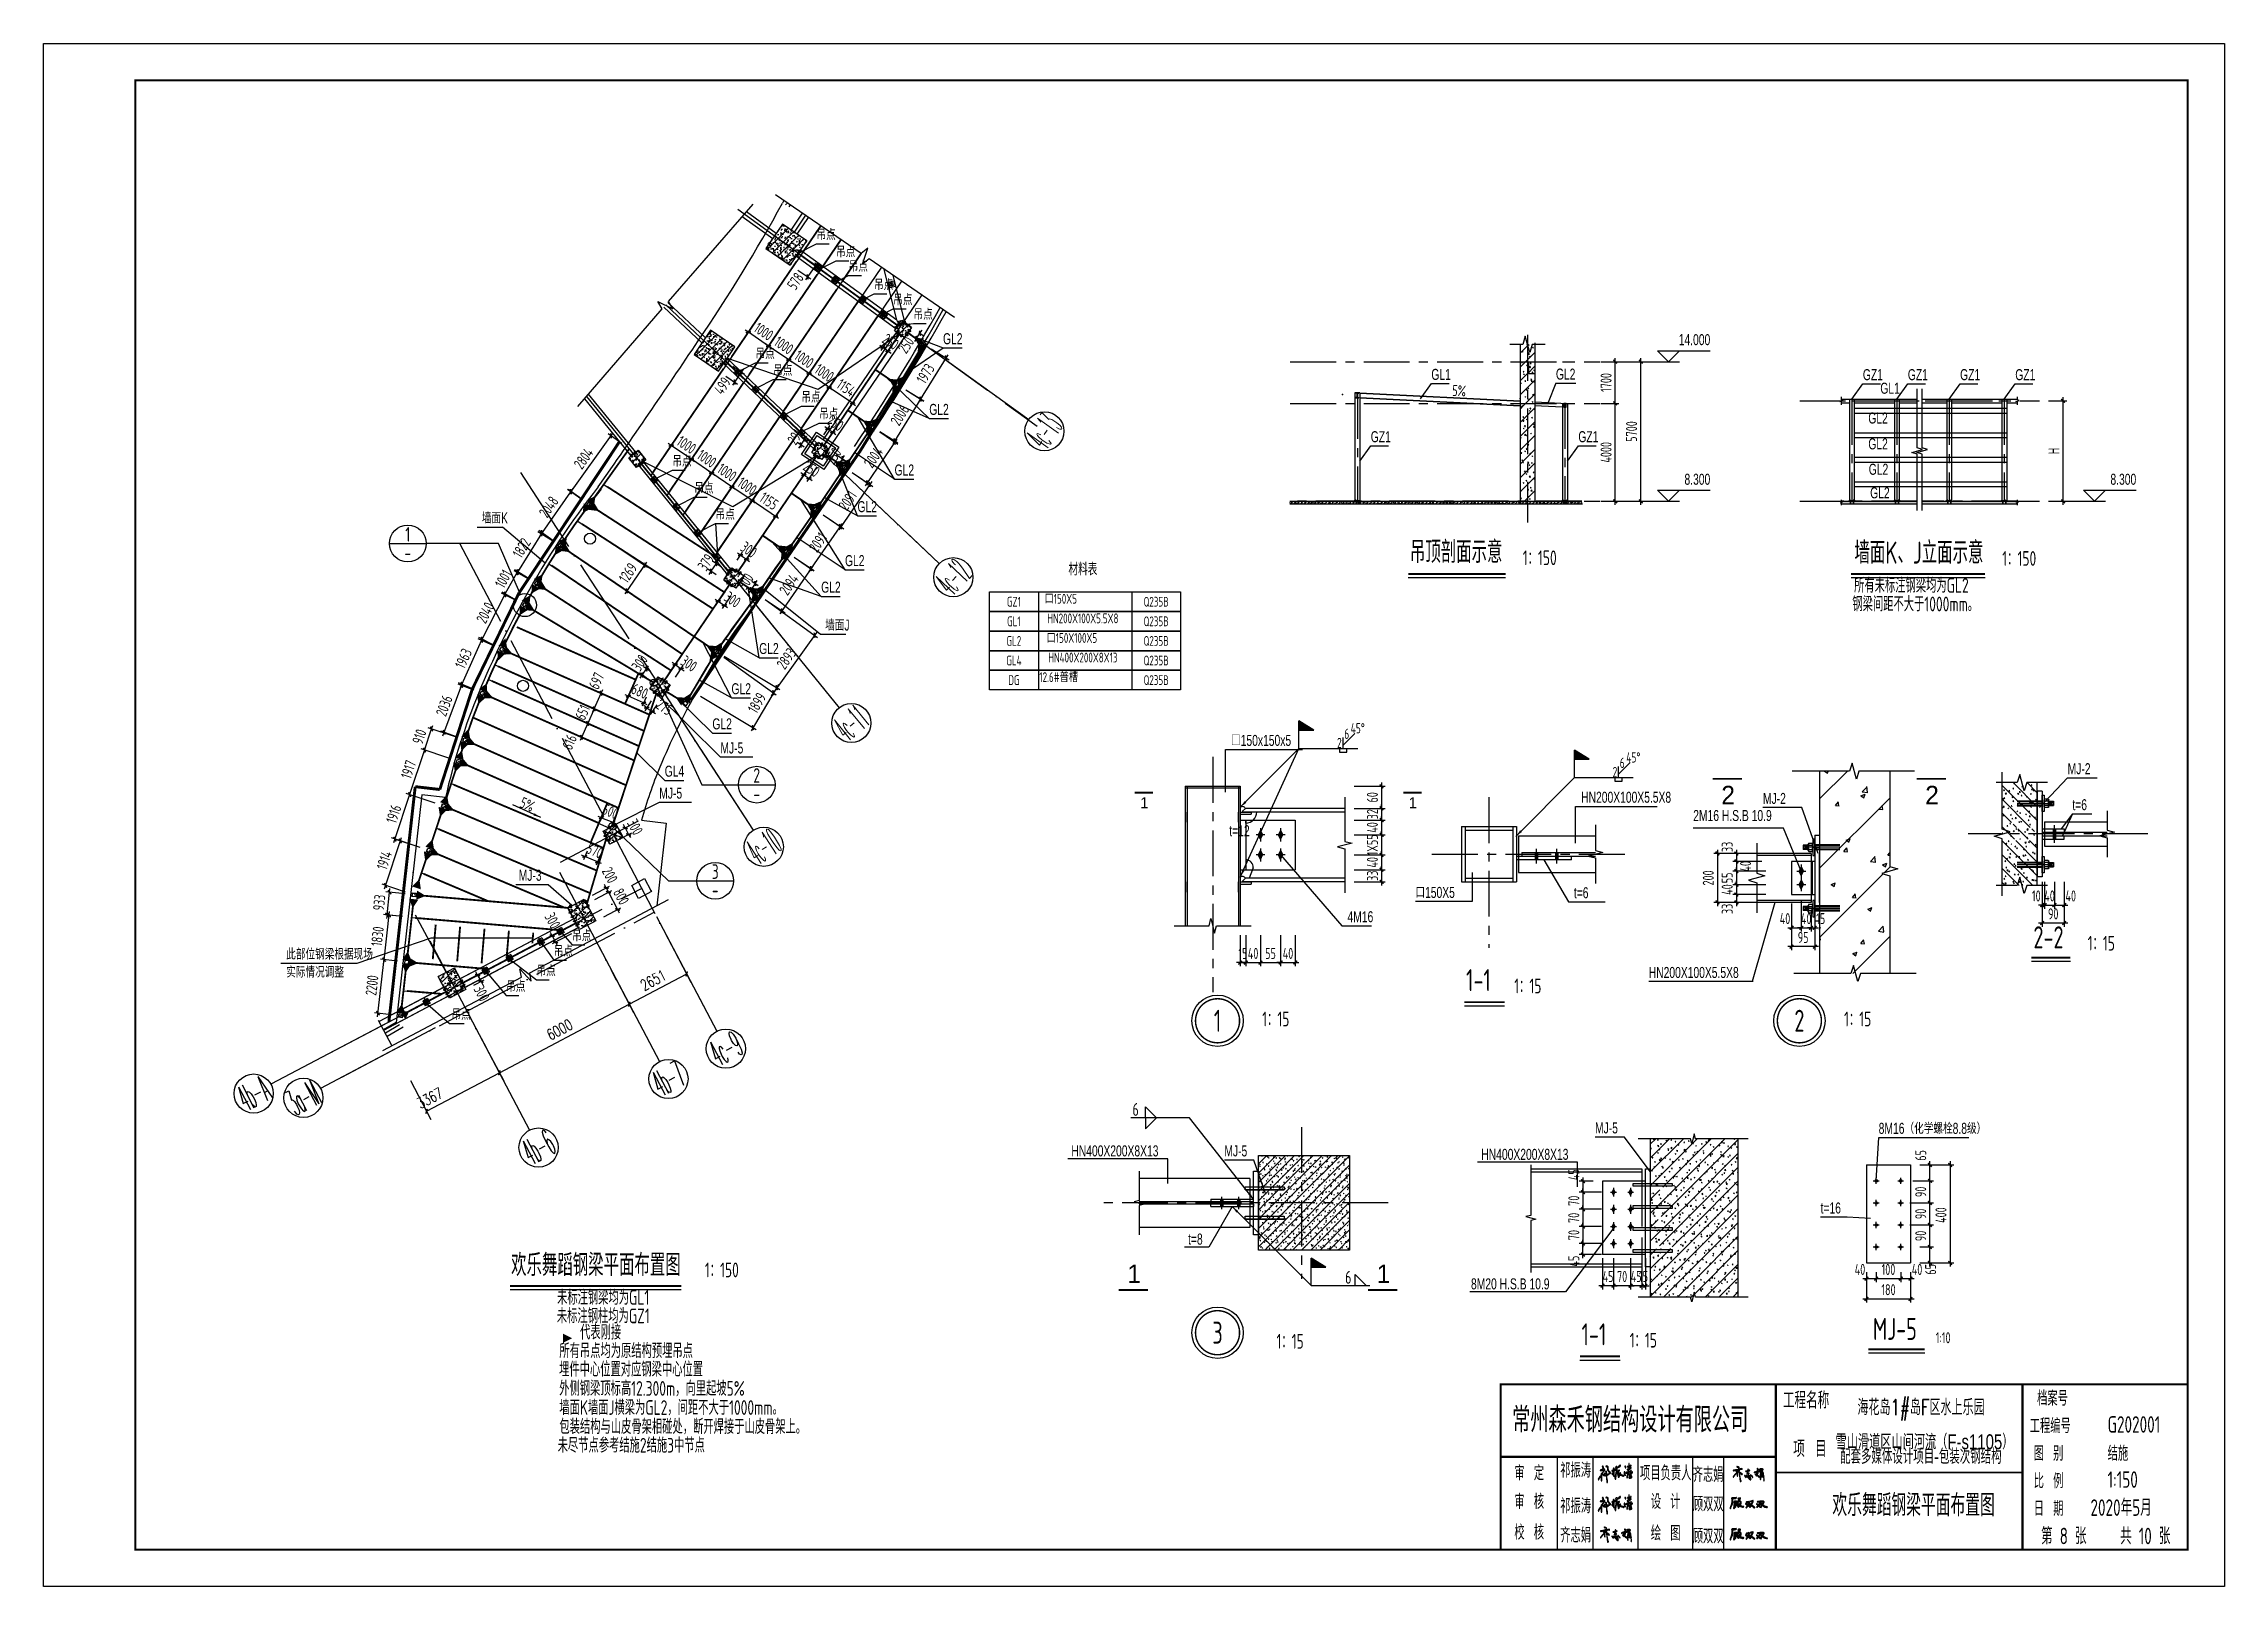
# Model space of a CAD drawing. Extents: x -803796 to -501762, y -1479216 to -846035.
# Drawn here: x -590862 to -501762, y -1336296 to -1273296 of the extents above; entities that cross this region are included whole.
import ezdxf
from ezdxf.enums import TextEntityAlignment as Align

# ---------------------------------------------------------------- set-up
doc = ezdxf.new("R2010")
doc.units = 0
doc.header["$LTSCALE"] = 1500
for name, pattern in [('5102-12$0$5102-12$0$5102-12$0$DASH', [0.35, 0.25, -0.1]), ('CENTER', [2, 1.25, -0.25, 0.25, -0.25]), ('DASHED', [19.05, 12.7, -6.35]), ('XREF-GRID-04区$0$ACAD_ISO04W100', [30, 24, -3, 0, -3])]:
    doc.linetypes.add(name, pattern=pattern)
doc.layers.get('0').update_dxf_attribs({"linetype": 'CONTINUOUS'})
doc.layers.get('Defpoints').update_dxf_attribs({"linetype": 'CONTINUOUS'})
for name, color, linetype in [('AR-INT DECO', 140, 'CONTINUOUS'), ('AXIS', 253, 'CENTER'), ('AXIS_DIM', 3, 'CONTINUOUS'), ('BORDER', 7, 'CONTINUOUS'), ('C18', 4, 'CENTER'), ('COLUMN', 1, 'CONTINUOUS'), ('DIM', 3, 'CONTINUOUS'), ('HATCH', 254, 'CONTINUOUS'), ('L18', 6, 'CONTINUOUS'), ('L25', 7, 'CONTINUOUS'), ('NUM', 7, 'CONTINUOUS'), ('P-WALL-NEW', 4, 'CONTINUOUS'), ('P-WALL-ORIG', 6, 'CONTINUOUS'), ('STPM_RBEAM_SIG', 2, 'CONTINUOUS'), ('STPM_SBEAM_THICK', 2, 'CONTINUOUS'), ('struc', 161, 'CONTINUOUS'), ('STXT_GB_THIN', 2, 'CONTINUOUS'), ('STXT_GB_TNDSH', 6, 'DASHED'), ('STXT_GEN_PDX', 7, 'CONTINUOUS'), ('STXT_LS_THIN', 8, 'CONTINUOUS'), ('STXT_XG_END_THIN', 2, 'CONTINUOUS'), ('STXT_XG_THIN', 2, 'CONTINUOUS'), ('STXT_XG_TNDSH', 6, 'DASHED'), ('TAB', 7, 'CONTINUOUS'), ('TEXT', 7, 'CONTINUOUS'), ('THICK', 6, 'CONTINUOUS'), ('THIN', 7, 'CONTINUOUS'), ('XREF-GRID-04区$0$A-DOTE', 14, 'XREF-GRID-04区$0$ACAD_ISO04W100'), ('XREF-GRID-04区$0$AXIS', 3, 'CONTINUOUS'), ('XREF-GRID-04区$0$PUB_DIM', 3, 'CONTINUOUS'), ('YQ_DIM', 3, 'CONTINUOUS'), ('描图', 4, 'CONTINUOUS')]:
    doc.layers.add(name, color=color, linetype=linetype)
doc.layers.add('点画线', color=1, linetype='CENTER', lineweight=13)
doc.layers.add('粗实线', color=7, linetype='CONTINUOUS', lineweight=30)
doc.styles.add('HZ1', font='TXT', dxfattribs={"bigfont": 'hztxt'})
doc.styles.add('ME', font='')
doc.styles.add('TSSD_Dimension', font='Tssdeng.shx', dxfattribs={"width": 0.7, "bigfont": 'hztxt.shx'})
doc.styles.add('TSSD_Label', font='tj03-romans1.shx', dxfattribs={"width": 0.7, "bigfont": 'hztxt.shx'})
doc.styles.add('TSSD_NORM', font='tssdeng.shx', dxfattribs={"width": 0.7, "bigfont": 'hztxt.shx'})
doc.styles.add('TSSD_Num', font='tssdeng.shx', dxfattribs={"width": 0.7, "bigfont": 'hztxt.shx'})
doc.styles.add('XREF-GRID-04区$0$_TCH_AXIS', font='COMPLEX', dxfattribs={"bigfont": 'GBCBIG'})
doc.styles.add('XREF-GRID-04区$0$_TCH_DIM_T3', font='SIMPLEX', dxfattribs={"width": 0.705882, "bigfont": 'GBCBIG'})
doc.styles.get('ME').set_extended_font_data('SimSun')
doc.dimstyles.get("Standard").update_dxf_attribs({"dimtxt": 0.18, "dimasz": 0.18, "dimexe": 0.18, "dimexo": 0.0625, "dimgap": 0.09, "dimtad": 0, "dimtih": 1, "dimtoh": 1, "dimdec": 4, "dimzin": 0, "dimdsep": 46, "dimtxsty": 'Standard', "dimcen": 0.09, "dimadec": 0, "dimazin": 0, "dimtfac": 1, "dimtdec": 4, "dimtofl": 0, "dimtmove": 0, "dimatfit": 3, "dimfxl": 1, "dimtolj": 1, "dimtzin": 0, "dimarcsym": 0})
doc.dimstyles.new('TSSD_10_150', dxfattribs={"dimtxt": 450, "dimasz": 150, "dimexe": 150, "dimexo": 375, "dimgap": 150, "dimtad": 1, "dimdec": 0, "dimlfac": 0.066667, "dimzin": 0, "dimdsep": 46, "dimtxsty": 'TSSD_Dimension', "dimblk": 'ARCHTICK', "dimblk1": 'ARCHTICK', "dimblk2": 'ARCHTICK', "dimcen": 0, "dimdle": 150, "dimclrt": 7, "dimadec": 0, "dimazin": 0, "dimtfac": 1, "dimtdec": 0, "dimtix": 1, "dimtmove": 2, "dimatfit": 3, "dimfxl": 1, "dimtolj": 1, "dimtzin": 0, "dimarcsym": 0})
doc.dimstyles.new('TSSD_150_150', dxfattribs={"dimtxt": 450, "dimasz": 150, "dimexe": 150, "dimexo": 375, "dimgap": 150, "dimtad": 1, "dimdec": 0, "dimzin": 0, "dimdsep": 46, "dimtxsty": 'TSSD_Dimension', "dimblk": 'ARCHTICK', "dimblk1": 'ARCHTICK', "dimblk2": 'ARCHTICK', "dimcen": 0, "dimdle": 150, "dimclrt": 7, "dimadec": 0, "dimazin": 0, "dimtfac": 1, "dimtdec": 0, "dimtix": 1, "dimtmove": 2, "dimatfit": 3, "dimfxl": 1, "dimtolj": 1, "dimtzin": 0, "dimarcsym": 0})
doc.dimstyles.new('TSSD_15_150', dxfattribs={"dimtxt": 450, "dimasz": 150, "dimexe": 150, "dimexo": 375, "dimgap": 150, "dimtad": 1, "dimdec": 0, "dimlfac": 0.1, "dimzin": 0, "dimdsep": 46, "dimtxsty": 'TSSD_Dimension', "dimblk": 'ARCHTICK', "dimblk1": 'ARCHTICK', "dimblk2": 'ARCHTICK', "dimcen": 0, "dimdle": 150, "dimclrt": 7, "dimadec": 0, "dimazin": 0, "dimtfac": 1, "dimtdec": 0, "dimtix": 1, "dimtmove": 2, "dimatfit": 3, "dimfxl": 1, "dimtolj": 1, "dimtzin": 0, "dimarcsym": 0})
doc.dimstyles.new('TSSD_LEADER_STYLE_300.0', dxfattribs={"dimtxt": 0.18, "dimasz": 300, "dimexe": 0.18, "dimexo": 0.0625, "dimgap": 0.09, "dimtad": 0, "dimtih": 1, "dimtoh": 1, "dimdec": 4, "dimzin": 0, "dimdsep": 46, "dimtxsty": 'Standard', "dimcen": 0.09, "dimadec": 0, "dimazin": 0, "dimtfac": 1, "dimtdec": 4, "dimtofl": 0, "dimtmove": 0, "dimatfit": 3, "dimfxl": 1, "dimtolj": 1, "dimtzin": 0, "dimarcsym": 0})
doc.dimstyles.new('XREF-GRID-04区$0$_TCH_ARCH&&150', dxfattribs={"dimtxt": 446.25, "dimasz": 150, "dimexe": 375, "dimexo": 450, "dimgap": 189.375, "dimtad": 1, "dimdec": 0, "dimzin": 0, "dimdsep": 46, "dimtxsty": 'XREF-GRID-04区$0$_TCH_DIM_T3', "dimblk": 'XREF-GRID-04区$0$_ArchTick', "dimcen": 0.09, "dimclrt": 7, "dimazin": 2, "dimtfac": 1, "dimtdec": 0, "dimtix": 1, "dimtmove": 2, "dimatfit": 3, "dimfxl": 1, "dimtolj": 1, "dimtzin": 0, "dimarcsym": 0})
pattern_1 = [(50, (-438885.55, -1416324.94), (358.6301, -31.37607), [37.5, -412.5]), (355, (-438885.55, -1416324.94), (-69.3757, 376.0961), [30, -330]), (100.4514, (-438855.67, -1416327.56), (289.2547, 344.7198), [31.8701, -350.57106]), (46.1842, (-438885.55, -1416224.94), (533.6205, -82.7595), [56.25, -618.75]), (96.6356, (-438841.1, -1416231.84), (467.3314, 487.059), [47.8051, -525.8565]), (351.1842, (-438885.55, -1416224.94), (467.331, 487.0593), [45, -495]), (21, (-438835.55, -1416249.94), (298.45353, -201.30945), [37.5, -412.5]), (326, (-438835.55, -1416249.94), (121.6577, 362.575), [30, -330]), (71.4514, (-438810.68, -1416266.72), (420.1113, 161.26525), [31.8701, -350.57106]), (37.5, (-438885.55, -1416324.94), (6.07993, 166.44693), [0, -326, 0, -335, 0, -331.25]), (7.5, (-438885.55, -1416324.94), (131.53477, 197.20586), [0, -191, 0, -318.5, 0, -126.25]), (327.5, (-438997.05, -1416324.94), (266.91122, -11.27744), [0, -125, 0, -390, 0, -517.5]), (317.5, (-439047.05, -1416324.94), (291.59308, 50.0525), [0, -162.5, 0, -259, 0, -367.5]), (45, (-438885.55, -1416324.94), (-176.7767, 176.7767), [])]
pattern_2 = [(50, (-1392.23, 95689.54), (358.63009, -31.37607), [37.5, -412.5]), (355, (-1392.23, 95689.54), (-69.37567, 376.09607), [30, -330]), (100.4514, (-1362.34, 95686.92), (289.25469, 344.71977), [31.870095, -350.57106]), (46.1842, (-1392.23, 95789.54), (533.62052, -82.75951), [56.25, -618.75]), (96.6356, (-1347.76, 95782.64), (467.33135, 487.05894), [47.80514, -525.8565]), (351.1842, (-1392.23, 95789.54), (467.33097, 487.0593), [45, -495]), (21, (-1342.23, 95764.54), (298.453526, -201.309445), [37.5, -412.5]), (326, (-1342.23, 95764.54), (121.65767, 362.57502), [30, -330]), (71.4514, (-1317.36, 95747.76), (420.111314, 161.26525), [31.870095, -350.57106]), (45, (-1392.23, 95689.54), (-282.84271, 282.84271), [])]
pattern_3 = [(50, (-262857.66, -396548.18), (239.086728, -20.91738), [25, -275]), (355, (-262857.66, -396548.18), (-46.250445, 250.73071), [20, -220]), (100.4514, (-262837.74, -396549.92), (192.83646, 229.81318), [21.24673, -233.71404]), (46.1842, (-262857.66, -396481.5), (355.74702, -55.173005), [37.5, -412.5]), (96.6356, (-262828, -396486.1), (311.55424, 324.70596), [31.8701, -350.571]), (351.1842, (-262857.66, -396481.5), (311.55398, 324.7062), [30, -330]), (21, (-262824.33, -396498.18), (198.969017, -134.206297), [25, -275]), (326, (-262824.33, -396498.18), (81.10511, 241.71668), [20, -220]), (71.4514, (-262807.75, -396509.36), (280.07421, 107.510166), [21.24673, -233.71404]), (45, (-262857.66, -396548.18), (-188.56181, 188.56181), [])]
pattern_4 = [(50, (-116961.36, 66390.97), (358.63009, -31.37607), [37.5, -412.5]), (355, (-116961.36, 66390.97), (-69.37567, 376.09607), [30, -330]), (100.4514, (-116931.47, 66388.36), (289.25469, 344.71977), [31.870095, -350.57106]), (46.1842, (-116961.36, 66490.97), (533.62052, -82.75951), [56.25, -618.75]), (96.6356, (-116916.9, 66484.1), (467.33135, 487.05894), [47.80514, -525.8565]), (351.1842, (-116961.36, 66491), (467.33097, 487.0593), [45, -495]), (21, (-116911.36, 66465.97), (298.453526, -201.309445), [37.5, -412.5]), (326, (-116911.36, 66465.97), (121.65767, 362.57502), [30, -330]), (71.4514, (-116886.5, 66449.2), (420.111314, 161.26525), [31.870095, -350.57106]), (45, (-116961.36, 66390.97), (-282.84271, 282.84271), [])]

msp = doc.modelspace()

# ---------------------------------------------------------------- texts
at = {"style": 'TSSD_Label', "width": 0.7}
for s, p in [('□150x150x5', (-542346.1, -1301974.4)), ('HN200X100X5.5X8', (-528042.7, -1304295.9)), (' t=12', (-542533.6, -1305664.4)), ('t=6', (-528340.6, -1308195.9)), ('4M16', (-537589, -1309174.4))]:
    msp.add_text(s, height=450, dxfattribs=at).set_placement(p)
at = {"layer": 'AR-INT DECO', "width": 0.7}
for s, height, style, p in [('6', 525, 'TSSD_Dimension', (-546370.9, -1317082.6)), ('HN400X200X8X13', 450, 'TSSD_Label', (-548871.6, -1318737.6)), ('HN400X200X8X13', 450, 'TSSD_Label', (-532121.9, -1318878.7, -3.1)), ('t=8', 450, 'TSSD_Label', (-544102.6, -1322337.6)), ('6', 525, 'TSSD_Dimension', (-537683.7, -1323937.6)), ('8M20 H.S.B 10.9', 450, 'TSSD_Label', (-532543, -1324168.1, -3.1))]:
    msp.add_text(s, height=height, dxfattribs=dict(at, style=style)).set_placement(p)
at = {"layer": 'NUM', "style": 'TSSD_NORM'}
for s, height, width, p in [('吊顶剖面示意', 900, 0.7, (-535038.1, -1294771.8, -12.4)), ('墙面K、J立面示意', 900, 0.7, (-516876.6, -1294800.1, -12.4)), (' 1：150', 600, 0.7, (-530682.7, -1294771.8, -12.4)), (' 1：150', 600, 0.7, (-511091.5, -1294800.1, -12.4)), ('所有未标注钢梁均为GL2', 600, 0.7, (-516890.3, -1295899.5, -12.4)), ('钢梁间距不大于1000mm。', 600, 0.7, (-516962, -1296659.7, -12.4)), ('2-2', 900, 0.7, (-509564.5, -1310511)), (' 1：15', 600, 0.7, (-507601.8, -1310511)), ('1-1', 900, 0.7, (-532744.6, -1312258.8)), (' 1：15', 600, 0.7, (-531032.5, -1312258.8)), (' 1：15', 600, 0.7, (-541329.5, -1313607.4)), (' 1：15', 600, 0.7, (-517556.6, -1313607.4)), ('欢乐舞蹈钢梁平面布置图', 900, 0.7, (-571762.4, -1323892.9)), (' 1：150', 600, 0.7, (-564099.6, -1323854.6)), ('未标注钢柱均为GZ1', 600, 0.7, (-569892.7, -1325731)), ('未标注钢梁均为GL1', 600, 0.7, (-569882.8, -1324975.2)), ('代表刚接', 600, 0.7, (-568943, -1326399.3)), ('1-1', 900, 0.7, (-528025.6, -1326723)), ('MJ-5', 900, 0.7, (-516122.9, -1326502.4)), ('所有吊点均为原结构预埋吊点', 600, 0.7, (-569790.7, -1327156.8)), (' 1：15', 600, 0.7, (-540744.7, -1326769.1)), (' 1：15', 600, 0.7, (-526313.5, -1326723)), ('1:10', 450, 0.7, (-513554.4, -1326502.4)), ('埋件中心位置对应钢梁中心位置', 600, 0.7, (-569800.6, -1327912.7)), ('外侧钢梁顶标高12.300m，向里起坡5%%%', 600, 0.7, (-569796.3, -1328692.9)), ('墙面K墙面J横梁为GL2，间距不大于1000mm。', 600, 0.7, (-569792, -1329473.1)), ('未尽节点参考结施2结施3中节点', 600, 0.7, (-569859.4, -1331013.5)), ('包装结构与山皮骨架相碰处，断开焊接于山皮骨架上。', 600, 0.7, (-569787.7, -1330253.3)), ('欢乐舞蹈钢梁平面布置图', 900, 0.67, (-517776.5, -1333699.5, -3.1))]:
    msp.add_text(s, height=height, dxfattribs=dict(at, width=width)).set_placement(p, align=Align.BOTTOM_LEFT)
at = {"layer": 'NUM', "style": 'TSSD_NORM', "width": 0.7}
msp.add_text('第 8 张', height=675, dxfattribs=at).set_placement((-509251.8, -1334577, -3.1))
at = {"layer": 'TAB', "style": 'TSSD_NORM', "width": 0.7}
for s, height, p in [('材料表', 511.5, (-548398.4, -1295165.9, -3.1)), ('口150X5', 400.5, (-549305.9, -1296286.9, -3.1)), ('HN200X100X5.5X8', 400.5, (-548399.5, -1297086.9, -3.1)), ('口150X100X5', 400.5, (-548851.5, -1297886.9, -3.1)), ('HN400X200X8X13', 400.5, (-548399.5, -1298686.9, -3.1)), ('12.6#普槽', 400.5, (-549387.5, -1299486.9, -3.1))]:
    msp.add_text(s, height=height, dxfattribs=at).set_placement(p, align=Align.BOTTOM_CENTER)
for s, p in [('GZ1', (-551219.1, -1296086.9, -3.1)), ('Q235B', (-545405.3, -1296086.9, -3.1)), ('GL1', (-551219.1, -1296886.9, -3.1)), ('Q235B', (-545405.3, -1296886.9, -3.1)), ('GL2', (-551219.1, -1297686.9, -3.1)), ('Q235B', (-545405.3, -1297686.9, -3.1)), ('GL4', (-551219.1, -1298486.9, -3.1)), ('GL4', (-551219.1, -1298486.9, -3.1)), ('Q235B', (-545405.3, -1298486.9, -3.1)), ('DG', (-551219.1, -1299286.9, -3.1)), ('Q235B', (-545405.3, -1299286.9, -3.1))]:
    msp.add_text(s, height=400, dxfattribs=at).set_placement(p, align=Align.MIDDLE_CENTER)
at = {"layer": 'TEXT', "style": 'TSSD_Label', "width": 0.7}
for s, p in [('吊点', (-559286.2, -1281320)), ('吊点', (-558486.4, -1282019.3)), ('吊点', (-557971, -1282610.1)), ('吊点', (-556934.5, -1283361.1)), ('吊点', (-556148, -1283977.2)), ('吊点', (-555320.6, -1284570.3)), ('吊点', (-561776.4, -1286179.9)), ('GL2', (-554114.9, -1285571)), ('吊点', (-561053.3, -1286864.3)), ('GL1', (-534163, -1287027.9)), ('GL2', (-529073.5, -1287015.9)), ('GZ1', (-516532.7, -1287038.9)), ('GZ1', (-514694.9, -1287038.9)), ('GZ1', (-512558.8, -1287038.9)), ('GZ1', (-510304.8, -1287038.9)), ('吊点', (-559902.8, -1287953.2)), ('GL1', (-515819.6, -1287592.5)), ('吊点', (-559178.2, -1288638.9)), ('GL2', (-554676.3, -1288458.2)), ('GL2', (-516309.7, -1288808.6, -3.1)), ('GZ1', (-536637.6, -1289572.7)), ('GZ1', (-528157.1, -1289572.7)), ('吊点', (-565173.9, -1290566.2)), ('GL2', (-516309.7, -1289864.7, -3.1)), ('GL2', (-556093.8, -1290932.4)), ('GL2', (-516290.7, -1290901.8, -3.1)), ('吊点', (-564275.5, -1291672.6)), ('GL2', (-516233.5, -1291862.8, -3.1)), ('墙面K', (-572958.8, -1292891.6)), ('吊点', (-563408.5, -1292740.3)), ('GL2', (-557608.9, -1292429.7)), ('GL2', (-558119.3, -1294632.4)), ('GL2', (-559092.4, -1295716.8)), ('墙面J', (-558931.4, -1297263.9)), ('GL2', (-561624.8, -1298222.6)), ('GL2', (-562757.7, -1299865.3)), ('GL2', (-563538.4, -1301298.5)), ('MJ-5', (-563209.7, -1302284.5)), ('GL4', (-565485.5, -1303231.2)), ('MJ-2', (-508166, -1303130.4, 3.1)), ('MJ-5', (-565708.7, -1304128.6)), ('MJ-2', (-520614.7, -1304345.9, 3.1)), ('t=6', (-507972.4, -1304600.1, 3.1)), ('MJ-3', (-571450.9, -1307482)), ('口150X5', (-534813.7, -1308182.6)), ('吊点', (-569272.3, -1309952.2)), ('此部位钢梁根据现场', (-580951.3, -1310703.5)), ('吊点', (-570020, -1310573.3)), ('实际情况调整', (-580951.3, -1311436.8)), ('吊点', (-571964, -1312019.8)), ('吊点', (-570724.6, -1311380.3)), ('HN200X100X5.5X8', (-525281.2, -1311451.6, 3.1)), ('吊点', (-574197.4, -1313163.9)), ('MJ-5', (-527476, -1317798.2, -3.1)), ('8M16（化学螺栓8.8级）', (-515886.3, -1317816.9)), ('MJ-5', (-542620.3, -1318737.3)), ('t=16', (-518260.4, -1321070))]:
    msp.add_text(s, height=450, dxfattribs=at).set_placement(p)
at = {"layer": 'TEXT', "style": 'TSSD_NORM', "width": 0.7}
for rotation, p in [(357, (-533316.3, -1287680.2)), (337, (-571446.9, -1304463.3))]:
    msp.add_text('5%', height=450, rotation=rotation, dxfattribs=at).set_placement(p)
at = {"layer": 'TEXT', "style": 'TSSD_Label', "width": 0.7}
msp.add_text('2M16 H.S.B 10.9', height=450, dxfattribs=at).set_placement((-523463.6, -1305177.4, 3.1), align=Align.BOTTOM_LEFT)
at = {"layer": 'THICK', "style": 'TSSD_Label'}
for s, height, p in [('1', 450, (-546054.5, -1304520.5)), ('1', 450, (-535087.5, -1304520.5)), ('2', 750, (-522315.6, -1304354.4, 3.1)), ('2', 750, (-513984.7, -1304354.4, 3.1)), ('1', 750, (-546583.8, -1323905.5)), ('1', 750, (-536396.2, -1323905.5))]:
    msp.add_text(s, height=height, dxfattribs=at).set_placement(p)
at = {"layer": 'THIN', "style": 'TSSD_Label', "width": 0.7}
for s, p in [('14.000', (-522767.1, -1285745)), ('8.300', (-522767.1, -1291445)), ('8.300', (-505363, -1291445))]:
    msp.add_text(s, height=450, dxfattribs=at).set_placement(p, align=Align.BOTTOM_RIGHT)
at = {"layer": 'XREF-GRID-04区$0$AXIS', "color": 7, "style": 'XREF-GRID-04区$0$_TCH_AXIS'}
for s, rotation, width, p, p2 in [('4c-13', 54.23032, 0.257862, (-549912.6, -1289923.1), (-549196.6, -1288929.3)), ('4c-12', 46.576245, 0.257862, (-553740.6, -1295885.4), (-552898.6, -1294995.8)), ('4c-11', 39.076245, 0.272188, (-558010.6, -1301825.9), (-557059.7, -1301053.9)), ('4c-10', 33.076245, 0.257862, (-561670.6, -1306858.3), (-560644.3, -1306189.9)), ('4c-9', 27.826245, 0.306212, (-563290.1, -1315079.4), (-562206.9, -1314507.6)), ('4b-7', 27.826245, 0.298743, (-565634.9, -1316317), (-564551.7, -1315745.3)), ('4b-A', 27.826245, 0.284848, (-582579.5, -1316913.7), (-581496.3, -1316342)), ('3a-M', 27.826245, 0.284848, (-580549.5, -1317086.1), (-579466.3, -1316514.3)), ('4b-6', 27.826245, 0.298743, (-570941.1, -1319117.8), (-569857.9, -1318546))]:
    msp.add_text(s, height=1050, rotation=rotation, dxfattribs=dict(at, width=width)).set_placement(p, p2, align=Align.FIT)

# ---------------------------------------------------------------- blocks, each defined once
blk = doc.blocks.new('QZT')
for p, q in [((1.699445, 1.455346), (1.687884, 1.389205)), ((1.715115, 1.489818), (1.699445, 1.455346)), ((1.757345, 1.542018), (1.715115, 1.489818)), ((1.729561, 1.389205), (1.776565, 1.488211)), ((1.773948, 1.550486), (1.757345, 1.542018)), ((1.781371, 1.565331), (1.773948, 1.550486)), ((1.776565, 1.488211), (1.804784, 1.536183)), ((1.812874, 1.613242), (1.778183, 1.583694)), ((1.778183, 1.583694), (1.781371, 1.565331)), ((1.804784, 1.536183), (1.868481, 1.62537)), ((1.812913, 2.02824), (1.808984, 2.017479)), ((1.808984, 2.017479), (1.811328, 2.008102)), ((1.811328, 2.008102), (1.819859, 2.000456)), ((1.827982, 1.632883), (1.812874, 1.613242)), ((1.850724, 2.046628), (1.812913, 2.02824)), ((1.819859, 2.000456), (1.898387, 1.997462)), ((1.847643, 1.673992), (1.827982, 1.632883)), ((1.874987, 1.702885), (1.847643, 1.673992)), ((1.875796, 2.049971), (1.850724, 2.046628)), ((1.868481, 1.62537), (1.879526, 1.57084)), ((1.885073, 1.724737), (1.874987, 1.702885)), ((1.880977, 1.54181), (1.875427, 1.306752)), ((1.917103, 2.042132), (1.875796, 2.049971)), ((1.879526, 1.57084), (1.880977, 1.54181)), ((1.889319, 1.764291), (1.885073, 1.724737)), ((1.929143, 1.811405), (1.889319, 1.764291)), ((1.898387, 1.997462), (1.939799, 2.003378)), ((1.928733, 2.056697), (1.917103, 2.042132)), ((1.917103, 1.69483), (1.949835, 1.771537)), ((1.917103, 1.611478), (1.917103, 1.69483)), ((1.917103, 1.569802), (1.917103, 1.611478)), ((1.917103, 1.306752), (1.917103, 1.569802)), ((1.94015, 2.062405), (1.928733, 2.056697)), ((1.947413, 1.836702), (1.929143, 1.811405)), ((1.939799, 2.003378), (2.014348, 2.02824)), ((1.958779, 2.06297), (1.94015, 2.062405)), ((1.979618, 1.889319), (1.947413, 1.836702)), ((1.949835, 1.771537), (1.971272, 1.808695)), ((1.958779, 2.278297), (1.952089, 2.259208)), ((1.952089, 2.259208), (1.956906, 2.242347)), ((1.956906, 2.242347), (1.972672, 2.229675)), ((1.981799, 2.284094), (1.958779, 2.278297)), ((2.019568, 2.084369), (1.958779, 2.06297)), ((1.971272, 1.808695), (2.021294, 1.875427)), ((1.974187, 2.164143), (1.971827, 2.159423)), ((1.971827, 2.159423), (1.972672, 2.153268)), ((1.972672, 2.229675), (1.992084, 2.213669)), ((1.972672, 2.153268), (1.995154, 2.148856)), ((1.979618, 2.16716), (1.974187, 2.164143)), ((1.995043, 2.187036), (1.979618, 2.16716)), ((2.004623, 1.939331), (1.979618, 1.889319)), ((2.000816, 2.276963), (1.981799, 2.284094)), ((1.992084, 2.213669), (1.995043, 2.187036)), ((2.000456, 1.736507), (1.994658, 1.713487)), ((1.994658, 1.713487), (2.001789, 1.69447)), ((1.995154, 2.148856), (2.010478, 2.152687)), ((2.017126, 1.736507), (2.000456, 1.736507)), ((2.014348, 2.257459), (2.000816, 2.276963)), ((2.001789, 1.69447), (2.021294, 1.680938)), ((2.017126, 1.964336), (2.004623, 1.939331)), ((2.010478, 2.152687), (2.02824, 2.16716)), ((2.034369, 2.226887), (2.014348, 2.257459)), ((2.014348, 2.02824), (2.025461, 2.022683)), ((2.042132, 2.014348), (2.017126, 1.964336)), ((2.025461, 1.736507), (2.017126, 1.736507)), ((2.054295, 2.088898), (2.019568, 2.084369)), ((2.021294, 1.875427), (2.072129, 1.952085)), ((2.021294, 1.680938), (2.026851, 1.675382)), ((2.025461, 2.022683), (2.031018, 2.019905)), ((2.042132, 1.736507), (2.025461, 1.736507)), ((2.026851, 1.675382), (2.029629, 1.672603)), ((2.02824, 2.16716), (2.038146, 2.202336)), ((2.029629, 1.672603), (2.035186, 1.667046)), ((2.031018, 2.019905), (2.042132, 2.014348)), ((2.038146, 2.202336), (2.034369, 2.226887)), ((2.035186, 1.667046), (2.047346, 1.669602)), ((2.037186, 1.720346), (2.042132, 1.736507)), ((2.039158, 1.708513), (2.037186, 1.720346)), ((2.049078, 1.69483), (2.039158, 1.708513)), ((2.047346, 1.669602), (2.054329, 1.683569)), ((2.054329, 1.683569), (2.049078, 1.69483)), ((2.118538, 2.083808), (2.054295, 2.088898)), ((2.072129, 1.952085), (2.092439, 1.995607)), ((2.078427, 1.753774), (2.076784, 1.720902)), ((2.076784, 1.720902), (2.090754, 1.667046)), ((2.0977, 1.805967), (2.078427, 1.753774)), ((2.090754, 1.667046), (2.101868, 1.655933)), ((2.092439, 1.995607), (2.118538, 2.083808)), ((2.105346, 1.814498), (2.0977, 1.805967)), ((2.101868, 1.655933), (2.107424, 1.650376)), ((2.114723, 1.816842), (2.105346, 1.814498)), ((2.107424, 1.650376), (2.118538, 1.639262)), ((2.125484, 1.812913), (2.114723, 1.816842)), ((2.117005, 1.744415), (2.13243, 1.764291)), ((2.119964, 1.717782), (2.117005, 1.744415)), ((2.118538, 1.639262), (2.154815, 1.643677)), ((2.139376, 1.701777), (2.119964, 1.717782)), ((2.142719, 1.803482), (2.125484, 1.812913)), ((2.13243, 1.764291), (2.146335, 1.77817)), ((2.159252, 1.686351), (2.139376, 1.701777)), ((2.146335, 1.77817), (2.142719, 1.803482)), ((2.154815, 1.643677), (2.17291, 1.646461)), ((2.185885, 1.68931), (2.159252, 1.686351)), ((2.188725, 1.961111), (2.160214, 1.958779)), ((2.160214, 1.958779), (2.190111, 1.861885)), ((2.17291, 1.646461), (2.208836, 1.653154)), ((2.186429, 2.283077), (2.182486, 2.271246)), ((2.182486, 2.271246), (2.187998, 2.264405)), ((2.20189, 1.708723), (2.185885, 1.68931)), ((2.194944, 2.285243), (2.186429, 2.283077)), ((2.187998, 2.264405), (2.204134, 2.256911)), ((2.209646, 1.949488), (2.188725, 1.961111)), ((2.190111, 1.861885), (2.198746, 1.810076)), ((2.235524, 2.295136), (2.194944, 2.285243)), ((2.198746, 1.810076), (2.20189, 1.708723)), ((2.208836, 1.653154), (2.202487, 1.642474)), ((2.202487, 1.642474), (2.210374, 1.626699)), ((2.204134, 2.256911), (2.211876, 2.250717)), ((2.222729, 1.924049), (2.209646, 1.949488)), ((2.210374, 1.626699), (2.222729, 1.62537)), ((2.211876, 2.250717), (2.222729, 2.236621)), ((2.222729, 2.236621), (2.250303, 2.243137)), ((2.242566, 1.850854), (2.222729, 1.924049)), ((2.222729, 1.62537), (2.222729, 1.530904)), ((2.222729, 1.530904), (2.222729, 1.483671)), ((2.222729, 1.483671), (2.222729, 1.389205)), ((2.260227, 2.293489), (2.235524, 2.295136)), ((2.248276, 1.81231), (2.242566, 1.850854)), ((2.250513, 1.736507), (2.248276, 1.81231)), ((2.250303, 2.243137), (2.269241, 2.239349)), ((2.26044, 1.735167), (2.250513, 1.736507)), ((2.258906, 1.568536), (2.264405, 1.6601)), ((2.260318, 1.521945), (2.258906, 1.568536)), ((2.299135, 2.278297), (2.260227, 2.293489)), ((2.271351, 1.430881), (2.260318, 1.521945)), ((2.266296, 1.731263), (2.26044, 1.735167)), ((2.264405, 1.6601), (2.35378, 1.714915)), ((2.271351, 1.722615), (2.266296, 1.731263)), ((2.269241, 2.239349), (2.292189, 2.222729)), ((2.343473, 1.757559), (2.271351, 1.722615)), ((2.292189, 2.222729), (2.292189, 2.164382)), ((2.292189, 2.164382), (2.292189, 2.135209)), ((2.292189, 2.135209), (2.292189, 2.076862)), ((2.292189, 2.076862), (2.302179, 2.01931)), ((2.313027, 2.264405), (2.299135, 2.278297)), ((2.302179, 2.01931), (2.316501, 1.989076)), ((2.319973, 2.257459), (2.313027, 2.264405)), ((2.316501, 1.989076), (2.354703, 1.944887)), ((2.333865, 2.243567), (2.319973, 2.257459)), ((2.333865, 2.179663), (2.333865, 2.243567)), ((2.333865, 2.147711), (2.333865, 2.179663)), ((2.333865, 2.083808), (2.333865, 2.147711)), ((2.354335, 2.05524), (2.333865, 2.083808)), ((2.37806, 1.780617), (2.343473, 1.757559)), ((2.35378, 1.714915), (2.398241, 1.742703)), ((2.360885, 2.035592), (2.354335, 2.05524)), ((2.354703, 1.944887), (2.3901, 1.902052)), ((2.361649, 2.000456), (2.360885, 2.035592)), ((2.414352, 1.944805), (2.361649, 2.000456)), ((2.438055, 1.833751), (2.37806, 1.780617)), ((2.3901, 1.902052), (2.406844, 1.879726)), ((2.398241, 1.742703), (2.486678, 1.799021)), ((2.406844, 1.879726), (2.438055, 1.833751)), ((2.440747, 1.917021), (2.414352, 1.944805)), ((2.493624, 1.861535), (2.440747, 1.917021)), ((2.486678, 1.799021), (2.505861, 1.8153)), ((2.508766, 1.841442), (2.493624, 1.861535)), ((2.505861, 1.8153), (2.508766, 1.841442)), ((2.5971, 1.808254), (2.583922, 1.771237)), ((2.583922, 1.771237), (2.614823, 1.750204)), ((2.597814, 1.986564), (2.59583, 1.969104)), ((2.59583, 1.969104), (2.599643, 1.957665)), ((2.616365, 1.827519), (2.5971, 1.808254)), ((2.627744, 2.00227), (2.597814, 1.986564)), ((2.599643, 1.957665), (2.611706, 1.944887)), ((2.611706, 1.944887), (2.638421, 1.95301)), ((2.614823, 1.750204), (2.629222, 1.737245)), ((2.653382, 1.840697), (2.616365, 1.827519)), ((2.64776, 2.005606), (2.627744, 2.00227)), ((2.629222, 1.737245), (2.653382, 1.708723)), ((2.638421, 1.95301), (2.653372, 1.954505)), ((2.681166, 2.000456), (2.64776, 2.005606)), ((2.653382, 1.792075), (2.651399, 1.774615)), ((2.651399, 1.774615), (2.655211, 1.763176)), ((2.653372, 1.954505), (2.681166, 1.951833)), ((2.66185, 1.8573), (2.653382, 1.840697)), ((2.66616, 1.804138), (2.653382, 1.792075)), ((2.653382, 1.708723), (2.670842, 1.710706)), ((2.655211, 1.763176), (2.667274, 1.750399)), ((2.676695, 1.864723), (2.66185, 1.8573)), ((2.677598, 1.807951), (2.66616, 1.804138)), ((2.667274, 1.750399), (2.684734, 1.748415)), ((2.670842, 1.710706), (2.682281, 1.706893)), ((2.673481, 2.110558), (2.671474, 2.080443)), ((2.671474, 2.080443), (2.688112, 2.042132)), ((2.695058, 2.146322), (2.673481, 2.110558)), ((2.695058, 1.861535), (2.676695, 1.864723)), ((2.695058, 1.805967), (2.677598, 1.807951)), ((2.694868, 2.01035), (2.681166, 2.000456)), ((2.681166, 1.951833), (2.70145, 1.921435)), ((2.682281, 1.706893), (2.695058, 1.69483)), ((2.684734, 1.748415), (2.696173, 1.752228)), ((2.688112, 2.042132), (2.697864, 2.028329)), ((2.697864, 2.028329), (2.694868, 2.01035)), ((2.711839, 2.144313), (2.695058, 2.146322)), ((2.705267, 1.896625), (2.695058, 1.861535)), ((2.707121, 1.793189), (2.695058, 1.805967)), ((2.695058, 1.69483), (2.705986, 1.662845)), ((2.696173, 1.752228), (2.70895, 1.764291)), ((2.70145, 1.921435), (2.705267, 1.896625)), ((2.705986, 1.662845), (2.708913, 1.645279)), ((2.710934, 1.781751), (2.707121, 1.793189)), ((2.708913, 1.645279), (2.70895, 1.611478)), ((2.70895, 1.764291), (2.710934, 1.781751)), ((2.70895, 1.611478), (2.731433, 1.607066)), ((2.720209, 2.142918), (2.711839, 2.144313)), ((2.736734, 2.139376), (2.720209, 2.142918)), ((2.731433, 1.607066), (2.746757, 1.610897)), ((2.73609, 1.950199), (2.743681, 1.958779)), ((2.739891, 1.934994), (2.73609, 1.950199)), ((2.736734, 2.094922), (2.736734, 2.139376)), ((2.736734, 2.072694), (2.736734, 2.094922)), ((2.736734, 2.02824), (2.736734, 2.072694)), ((2.755823, 2.021549), (2.736734, 2.02824)), ((2.750627, 1.930995), (2.739891, 1.934994)), ((2.743681, 1.958779), (2.774423, 1.987995)), ((2.746757, 1.610897), (2.764519, 1.62537)), ((2.750627, 1.819859), (2.750627, 1.930995)), ((2.750627, 1.764291), (2.750627, 1.819859)), ((2.750627, 1.653154), (2.750627, 1.764291)), ((2.762981, 1.651826), (2.750627, 1.653154)), ((2.772684, 2.026367), (2.755823, 2.021549)), ((2.770868, 1.636051), (2.762981, 1.651826)), ((2.764519, 1.62537), (2.770868, 1.636051)), ((2.785357, 2.042132), (2.772684, 2.026367)), ((2.774423, 1.987995), (2.794044, 2.000069)), ((2.798029, 2.057897), (2.785357, 2.042132)), ((2.794044, 2.000069), (2.833979, 2.014348)), ((2.797583, 1.524321), (2.794653, 1.492086)), ((2.794653, 1.492086), (2.799249, 1.430881)), ((2.813141, 1.583694), (2.797583, 1.524321)), ((2.81489, 2.062715), (2.798029, 2.057897)), ((2.824254, 1.639262), (2.813141, 1.583694)), ((2.833979, 2.056024), (2.81489, 2.062715)), ((2.829811, 1.667046), (2.824254, 1.639262)), ((2.831005, 2.181262), (2.829033, 2.169429)), ((2.829033, 2.169429), (2.833979, 2.153268)), ((2.840925, 1.722615), (2.829811, 1.667046)), ((2.840925, 2.194944), (2.831005, 2.181262)), ((2.833979, 2.153268), (2.851439, 2.155252)), ((2.833979, 2.039353), (2.833979, 2.056024)), ((2.833979, 2.031018), (2.833979, 2.039353)), ((2.833979, 2.014348), (2.833979, 2.031018)), ((2.857528, 2.203412), (2.840925, 2.194944)), ((2.858066, 1.850359), (2.840925, 1.722615)), ((2.844811, 1.500702), (2.849133, 1.543922)), ((2.847871, 1.416989), (2.844811, 1.500702)), ((2.849133, 1.543922), (2.868709, 1.62537)), ((2.851439, 2.155252), (2.862877, 2.151439)), ((2.864951, 2.218257), (2.857528, 2.203412)), ((2.866401, 1.914264), (2.858066, 1.850359)), ((2.879524, 2.251094), (2.861763, 2.236621)), ((2.861763, 2.236621), (2.864951, 2.218257)), ((2.862877, 2.151439), (2.875655, 2.139376)), ((2.882601, 2.042132), (2.866401, 1.914264)), ((2.868709, 1.62537), (2.876096, 1.687617)), ((2.875655, 2.139376), (2.884715, 2.101446)), ((2.876096, 1.687617), (2.883196, 1.718858)), ((2.894849, 2.254925), (2.879524, 2.251094)), ((2.886178, 2.080964), (2.882601, 2.042132)), ((2.883196, 1.718858), (2.903439, 1.778183)), ((2.884715, 2.101446), (2.886178, 2.080964)), ((2.917331, 2.250513), (2.894849, 2.254925)), ((2.895456, 1.827865), (2.898637, 1.856494)), ((2.903439, 1.778183), (2.895456, 1.827865)), ((2.898637, 1.856494), (2.917331, 1.903211)), ((2.910373, 1.986576), (2.924277, 2.000456)), ((2.913989, 1.961265), (2.910373, 1.986576)), ((2.931223, 1.951833), (2.913989, 1.961265)), ((2.917331, 2.239399), (2.917331, 2.250513)), ((2.917331, 2.233842), (2.917331, 2.239399)), ((2.917331, 2.222729), (2.917331, 2.233842)), ((2.956595, 2.221232), (2.917331, 2.222729)), ((2.917331, 1.903211), (2.976122, 1.906338)), ((2.924277, 2.000456), (2.935279, 2.060647)), ((2.931223, 2.153268), (3.019413, 2.188138)), ((2.936719, 2.092327), (2.931223, 2.153268)), ((2.953251, 1.955903), (2.931223, 1.951833)), ((2.935279, 2.060647), (2.936719, 2.092327)), ((2.952517, 1.792343), (2.952061, 1.778183)), ((2.952061, 1.778183), (2.956216, 1.766472)), ((2.953982, 1.799667), (2.952517, 1.792343)), ((2.96444, 1.957302), (2.953251, 1.955903)), ((2.959007, 1.812913), (2.953982, 1.799667)), ((2.956216, 1.766472), (2.967984, 1.760588)), ((2.977301, 2.22419), (2.956595, 2.221232)), ((2.981358, 1.838421), (2.959007, 1.812913)), ((2.986791, 1.958779), (2.96444, 1.957302)), ((2.967984, 1.760588), (2.979845, 1.764291)), ((2.976122, 1.906338), (3.008343, 1.917616)), ((3.014576, 2.236621), (2.977301, 2.22419)), ((2.979845, 1.764291), (2.982624, 1.74762)), ((2.99685, 1.849265), (2.981358, 1.838421)), ((2.982624, 1.74762), (2.984013, 1.739285)), ((2.984013, 1.739285), (2.986791, 1.722615)), ((3.001669, 1.974576), (2.986791, 1.958779)), ((2.986791, 1.722615), (2.995127, 1.672603)), ((2.995127, 1.672603), (2.999294, 1.647598)), ((3.028468, 1.861535), (2.99685, 1.849265)), ((2.999294, 1.647598), (3.00763, 1.597586)), ((3.010247, 1.981724), (3.001669, 1.974576)), ((3.00763, 1.597586), (3.009055, 1.57389)), ((3.008343, 1.917616), (3.056252, 1.951833)), ((3.009055, 1.57389), (3.013961, 1.560808)), ((3.028468, 1.99351), (3.010247, 1.981724)), ((3.013961, 1.560808), (3.028468, 1.542018)), ((3.06143, 2.281817), (3.014576, 2.236621)), ((3.019413, 2.188138), (3.062274, 2.214741)), ((3.022828, 1.73401), (3.027356, 1.770236)), ((3.028468, 1.667046), (3.022828, 1.73401)), ((3.027356, 1.770236), (3.049306, 1.833751)), ((3.050278, 2.012634), (3.028468, 1.99351)), ((3.042359, 1.861707), (3.028468, 1.861535)), ((3.04087, 1.660788), (3.028468, 1.667046)), ((3.028468, 1.542018), (3.045927, 1.540034)), ((3.046771, 1.652921), (3.04087, 1.660788)), ((3.053361, 1.847038), (3.042359, 1.861707)), ((3.045927, 1.540034), (3.057366, 1.543847)), ((3.049306, 1.639262), (3.046771, 1.652921)), ((3.049306, 1.833751), (3.053361, 1.847038)), ((3.065909, 1.64773), (3.049306, 1.639262)), ((3.069192, 2.018309), (3.050278, 2.012634)), ((3.056252, 1.951833), (3.06472, 1.968437)), ((3.057366, 1.543847), (3.070144, 1.55591)), ((3.0867, 2.302874), (3.06143, 2.281817)), ((3.062274, 2.214741), (3.132658, 2.278297)), ((3.06472, 1.968437), (3.079564, 1.975859)), ((3.073331, 1.662575), (3.065909, 1.64773)), ((3.097928, 2.014348), (3.069192, 2.018309)), ((3.084075, 1.686397), (3.070144, 1.680938)), ((3.070144, 1.680938), (3.073331, 1.662575)), ((3.070144, 1.55591), (3.08074, 1.601263)), ((3.081753, 1.76123), (3.07709, 1.736507)), ((3.07709, 1.736507), (3.107174, 1.70331)), ((3.079564, 1.975859), (3.097928, 1.972672)), ((3.08074, 1.601263), (3.08776, 1.62373)), ((3.083158, 1.773877), (3.081753, 1.76123)), ((3.084036, 1.799021), (3.083158, 1.773877)), ((3.095149, 1.810135), (3.084036, 1.799021)), ((3.098551, 1.680607), (3.084075, 1.686397)), ((3.139604, 2.340811), (3.0867, 2.302874)), ((3.08776, 1.62373), (3.104874, 1.667046)), ((3.100706, 1.815691), (3.095149, 1.810135)), ((3.097928, 1.997677), (3.097928, 2.014348)), ((3.097928, 1.989342), (3.097928, 1.997677)), ((3.097928, 1.972672), (3.097928, 1.989342)), ((3.104874, 1.667046), (3.098551, 1.680607)), ((3.11182, 1.826805), (3.100706, 1.815691)), ((3.107174, 1.70331), (3.13046, 1.690004)), ((3.131711, 1.842211), (3.11182, 1.826805)), ((3.13046, 1.690004), (3.174334, 1.680938)), ((3.15831, 1.839256), (3.131711, 1.842211)), ((3.132658, 2.278297), (3.15509, 2.291855)), ((3.133807, 1.759527), (3.140938, 1.778543)), ((3.139604, 1.736507), (3.133807, 1.759527)), ((3.150365, 2.34474), (3.139604, 2.340811)), ((3.201511, 1.719712), (3.139604, 1.736507)), ((3.140938, 1.778543), (3.160442, 1.792075)), ((3.159742, 2.342396), (3.150365, 2.34474)), ((3.15509, 2.291855), (3.165031, 2.30776)), ((3.174334, 1.819859), (3.15831, 1.839256)), ((3.167388, 2.333865), (3.159742, 2.342396)), ((3.160442, 1.792075), (3.172602, 1.79463)), ((3.165031, 2.30776), (3.167388, 2.333865)), ((3.172602, 1.79463), (3.179586, 1.808598)), ((3.179586, 1.808598), (3.174334, 1.819859)), ((3.174334, 1.680938), (3.234407, 1.656008)), ((3.232187, 1.709951), (3.201511, 1.719712)), ((3.292417, 1.687884), (3.232187, 1.709951)), ((3.234407, 1.656008), (3.265092, 1.64485)), ((3.265092, 1.64485), (3.327147, 1.62537)), ((3.321507, 1.669585), (3.292417, 1.687884)), ((3.34149, 1.66459), (3.321507, 1.669585)), ((3.327147, 1.62537), (3.348649, 1.617458)), ((3.375769, 1.667046), (3.34149, 1.66459)), ((3.348649, 1.617458), (3.367466, 1.622162)), ((3.367466, 1.622162), (3.382715, 1.639262)), ((3.3843, 1.6594), (3.375769, 1.667046)), ((3.382715, 1.639262), (3.386644, 1.650023)), ((3.386644, 1.650023), (3.3843, 1.6594)), ((3.420223, 1.903211), (3.403553, 1.903211)), ((3.403553, 1.903211), (3.40902, 1.794849)), ((3.40902, 1.794849), (3.42235, 1.738566)), ((3.428559, 1.903211), (3.420223, 1.903211)), ((3.42235, 1.738566), (3.466067, 1.639262)), ((3.445229, 1.903211), (3.428559, 1.903211)), ((3.445229, 2.278297), (3.442041, 2.259933)), ((3.442041, 2.259933), (3.449464, 2.245088)), ((3.467456, 2.278297), (3.445229, 2.278297)), ((3.464558, 1.813627), (3.445229, 1.903211)), ((3.449464, 2.245088), (3.466067, 2.236621)), ((3.475695, 1.769079), (3.464558, 1.813627)), ((3.466067, 2.236621), (3.475759, 2.216425)), ((3.466067, 1.639262), (3.477853, 1.657483)), ((3.47857, 2.278297), (3.467456, 2.278297)), ((3.477435, 2.203012), (3.473013, 2.181052)), ((3.473013, 2.181052), (3.489684, 2.181052)), ((3.500797, 1.680938), (3.475695, 1.769079)), ((3.475759, 2.216425), (3.477435, 2.203012)), ((3.477853, 1.657483), (3.485001, 1.66606)), ((3.500797, 2.278297), (3.47857, 2.278297)), ((3.485001, 1.66606), (3.500797, 1.680938)), ((3.489684, 2.181052), (3.498019, 2.181052)), ((3.498019, 2.181052), (3.514689, 2.181052)), ((3.508133, 2.261163), (3.500797, 2.278297)), ((3.51233, 2.252769), (3.508133, 2.261163)), ((3.521635, 2.236621), (3.51233, 2.252769)), ((3.514689, 2.181052), (3.516167, 2.203404)), ((3.520066, 1.852424), (3.516123, 1.840593)), ((3.516123, 1.840593), (3.521635, 1.833751)), ((3.516167, 2.203404), (3.517566, 2.214593)), ((3.517566, 2.214593), (3.521635, 2.236621)), ((3.528582, 1.854589), (3.520066, 1.852424)), ((3.521635, 1.833751), (3.544697, 1.813504)), ((3.573486, 1.878936), (3.528582, 1.854589)), ((3.544697, 1.813504), (3.571707, 1.811048)), ((3.571707, 1.811048), (3.598042, 1.826805)), ((3.597635, 1.88888), (3.573486, 1.878936)), ((3.585111, 1.608977), (3.582017, 1.574936)), ((3.582017, 1.574936), (3.591096, 1.514234)), ((3.604988, 1.667046), (3.585111, 1.608977)), ((3.591096, 1.514234), (3.593261, 1.505719)), ((3.593261, 1.505719), (3.605092, 1.501775)), ((3.646664, 1.903211), (3.597635, 1.88888)), ((3.598042, 1.826805), (3.608732, 1.836102)), ((3.604988, 2.069916), (3.601059, 2.059155)), ((3.601059, 2.059155), (3.603403, 2.049778)), ((3.603403, 2.049778), (3.611934, 2.042132)), ((3.634439, 2.083708), (3.604988, 2.069916)), ((3.622515, 1.72665), (3.604988, 1.667046)), ((3.605092, 1.501775), (3.611934, 1.507288)), ((3.608732, 1.836102), (3.62648, 1.832552)), ((3.611934, 2.042132), (3.634161, 2.042132)), ((3.611934, 1.507288), (3.62037, 1.533319)), ((3.62037, 1.533319), (3.626049, 1.546096)), ((3.628197, 1.757901), (3.622515, 1.72665)), ((3.626049, 1.546096), (3.639718, 1.569802)), ((3.62648, 1.832552), (3.632772, 1.819859)), ((3.632772, 1.819859), (3.628197, 1.757901)), ((3.634161, 2.042132), (3.645275, 2.042132)), ((3.649963, 2.089353), (3.634439, 2.083708)), ((3.639718, 2.278297), (3.635306, 2.255814)), ((3.635306, 2.255814), (3.639137, 2.24049)), ((3.638151, 1.620479), (3.642638, 1.647401)), ((3.639718, 1.569802), (3.638151, 1.620479)), ((3.639137, 2.24049), (3.65361, 2.222729)), ((3.667293, 2.271781), (3.639718, 2.278297)), ((3.642638, 1.647401), (3.660556, 1.69483)), ((3.645275, 2.042132), (3.667502, 2.042132)), ((3.666319, 1.955851), (3.646664, 1.903211)), ((3.681394, 2.0977), (3.649963, 2.089353)), ((3.65361, 2.222729), (3.67028, 2.222729)), ((3.660556, 1.69483), (3.669387, 1.702127)), ((3.670847, 1.986042), (3.666319, 1.955851)), ((3.686231, 2.275568), (3.667293, 2.271781)), ((3.667502, 2.042132), (3.670847, 1.986042)), ((3.667502, 1.722615), (3.728605, 1.725847)), ((3.671861, 1.712021), (3.667502, 1.722615)), ((3.669387, 1.702127), (3.671861, 1.712021)), ((3.67028, 2.222729), (3.678616, 2.222729)), ((3.678616, 2.222729), (3.695286, 2.222729)), ((3.681795, 1.832706), (3.678834, 1.809018)), ((3.678834, 1.809018), (3.681394, 1.764291)), ((3.695862, 2.145894), (3.681394, 2.0977)), ((3.681394, 1.764291), (3.726459, 1.760441)), ((3.695286, 1.875427), (3.681795, 1.832706)), ((3.709178, 2.292189), (3.686231, 2.275568)), ((3.695286, 2.222729), (3.698822, 2.172534)), ((3.733781, 1.883306), (3.695286, 1.875427)), ((3.698822, 2.172534), (3.695862, 2.145894)), ((3.70726, 1.974332), (3.710162, 2.000443)), ((3.709178, 1.924049), (3.70726, 1.974332)), ((3.726638, 2.460877), (3.709178, 2.458893)), ((3.709178, 2.458893), (3.709178, 2.392212)), ((3.709178, 2.392212), (3.709178, 2.358871)), ((3.709178, 2.358871), (3.709178, 2.292189)), ((3.774727, 1.938595), (3.709178, 1.924049)), ((3.710162, 2.000443), (3.72307, 2.049078)), ((3.71454, 1.534372), (3.712195, 1.524995)), ((3.712195, 1.524995), (3.716124, 1.514234)), ((3.72307, 1.542018), (3.71454, 1.534372)), ((3.716124, 1.514234), (3.73226, 1.50674)), ((3.72307, 2.049078), (3.763716, 2.077274)), ((3.778638, 1.542018), (3.72307, 1.542018)), ((3.726459, 1.760441), (3.751921, 1.765215)), ((3.738077, 2.457064), (3.726638, 2.460877)), ((3.728483, 2.175068), (3.743908, 2.194944)), ((3.731442, 2.148435), (3.728483, 2.175068)), ((3.728605, 1.725847), (3.759171, 1.727236)), ((3.736962, 1.639262), (3.730272, 1.620174)), ((3.730272, 1.620174), (3.735089, 1.603313)), ((3.750854, 2.13243), (3.731442, 2.148435)), ((3.73226, 1.50674), (3.740002, 1.500547)), ((3.75337, 1.886105), (3.733781, 1.883306)), ((3.735089, 1.603313), (3.750854, 1.59064)), ((3.766851, 1.647725), (3.736962, 1.639262)), ((3.750854, 2.445001), (3.738077, 2.457064)), ((3.740002, 1.500547), (3.750854, 1.48645)), ((3.743908, 2.194944), (3.748028, 2.215699)), ((3.748028, 2.215699), (3.752558, 2.22627)), ((3.750854, 2.389433), (3.750854, 2.445001)), ((3.750854, 2.361649), (3.750854, 2.389433)), ((3.750854, 2.306081), (3.750854, 2.361649)), ((3.77959, 2.30212), (3.750854, 2.306081)), ((3.789334, 2.143609), (3.750854, 2.13243)), ((3.750854, 1.59064), (3.756411, 1.587862)), ((3.750854, 1.48645), (3.806522, 1.482001)), ((3.751921, 1.765215), (3.792531, 1.785129)), ((3.752558, 2.22627), (3.764746, 2.243567)), ((3.792531, 1.889319), (3.75337, 1.886105)), ((3.756411, 1.587862), (3.75919, 1.586472)), ((3.759171, 1.727236), (3.820315, 1.729561)), ((3.75919, 1.586472), (3.764746, 1.583694)), ((3.763716, 2.077274), (3.783303, 2.092663)), ((3.764746, 2.243567), (3.809218, 2.268542)), ((3.764746, 1.583694), (3.790245, 1.586142)), ((3.788372, 1.643812), (3.766851, 1.647725)), ((3.807931, 1.953688), (3.774727, 1.938595)), ((3.806423, 1.542018), (3.778638, 1.542018)), ((3.798505, 2.307794), (3.77959, 2.30212)), ((3.783303, 2.092663), (3.820315, 2.125484)), ((3.787584, 1.873159), (3.792531, 1.889319)), ((3.789557, 1.861326), (3.787584, 1.873159)), ((3.813369, 1.62537), (3.788372, 1.643812)), ((3.809088, 2.156778), (3.789334, 2.143609)), ((3.799477, 1.847643), (3.789557, 1.861326)), ((3.790245, 1.586142), (3.80705, 1.600546)), ((3.792531, 1.785129), (3.811943, 1.801134)), ((3.820315, 2.326919), (3.798505, 2.307794)), ((3.814902, 1.827767), (3.799477, 1.847643)), ((3.861991, 1.542018), (3.806423, 1.542018)), ((3.806522, 1.482001), (3.83609, 1.484958)), ((3.80705, 1.600546), (3.813369, 1.62537)), ((3.861991, 1.99351), (3.807931, 1.953688)), ((3.834207, 2.187998), (3.809088, 2.156778)), ((3.809218, 2.268542), (3.831445, 2.281045)), ((3.811943, 1.801134), (3.814902, 1.827767)), ((3.828783, 2.343522), (3.820315, 2.326919)), ((3.820315, 2.125484), (3.837775, 2.123501)), ((3.820315, 1.729561), (3.831227, 1.696502)), ((3.843627, 2.350945), (3.828783, 2.343522)), ((3.831227, 1.696502), (3.840104, 1.680227)), ((3.831445, 2.281045), (3.875883, 2.306081)), ((3.833341, 1.880867), (3.841153, 1.917103)), ((3.83909, 1.855954), (3.833341, 1.880867)), ((3.84496, 2.197222), (3.834207, 2.187998)), ((3.83609, 1.484958), (3.889775, 1.500342)), ((3.837775, 2.123501), (3.849213, 2.127313)), ((3.861991, 1.826805), (3.83909, 1.855954)), ((3.840104, 1.680227), (3.861991, 1.653154)), ((3.841153, 1.917103), (3.870599, 1.933929)), ((3.861991, 2.347757), (3.843627, 2.350945)), ((3.862558, 2.193702), (3.84496, 2.197222)), ((3.849213, 2.127313), (3.861991, 2.139376)), ((3.874054, 2.334979), (3.861991, 2.347757)), ((3.861991, 2.139376), (3.865532, 2.155901)), ((3.872752, 1.997439), (3.861991, 1.99351)), ((3.878771, 1.828814), (3.861991, 1.826805)), ((3.861991, 1.653154), (3.861991, 1.6087)), ((3.861991, 1.6087), (3.861991, 1.586472)), ((3.861991, 1.586472), (3.861991, 1.542018)), ((3.868937, 2.181052), (3.862558, 2.193702)), ((3.865532, 2.155901), (3.866928, 2.164272)), ((3.866928, 2.164272), (3.868937, 2.181052)), ((3.870599, 1.933929), (3.884044, 1.953136)), ((3.882129, 1.995094), (3.872752, 1.997439)), ((3.877866, 2.323541), (3.874054, 2.334979)), ((3.875883, 2.306081), (3.877866, 2.323541)), ((3.887142, 1.830209), (3.878771, 1.828814)), ((3.889775, 1.986564), (3.882129, 1.995094)), ((3.882829, 1.764291), (3.927443, 1.800213)), ((3.883388, 1.685707), (3.882829, 1.764291)), ((3.889146, 1.645398), (3.883388, 1.685707)), ((3.884044, 1.953136), (3.889775, 1.986564)), ((3.903667, 1.833751), (3.887142, 1.830209)), ((3.910613, 1.569802), (3.889146, 1.645398)), ((3.889775, 1.500342), (3.909064, 1.522007)), ((3.905685, 1.866209), (3.903667, 1.833751)), ((3.912149, 1.883985), (3.905685, 1.866209)), ((3.909064, 1.522007), (3.914791, 1.541097)), ((3.914791, 1.541097), (3.910613, 1.569802)), ((3.931451, 1.910157), (3.912149, 1.883985)), ((3.927443, 1.800213), (3.947098, 1.824404)), ((3.953112, 1.908847), (3.931451, 1.910157)), ((3.947098, 1.824404), (3.973127, 1.875427)), ((3.967932, 1.896496), (3.953112, 1.908847)), ((3.973127, 1.875427), (3.967932, 1.896496)), ((1.687884, 1.389205), (1.693315, 1.386188)), ((1.693315, 1.386188), (1.695675, 1.381468)), ((1.695675, 1.381468), (1.69483, 1.375313)), ((1.69483, 1.375313), (1.708761, 1.369854)), ((1.708761, 1.369854), (1.723238, 1.375645)), ((1.723238, 1.375645), (1.729561, 1.389205)), ((1.875427, 1.306752), (1.89295, 1.301645)), ((1.89295, 1.301645), (1.901285, 1.301645)), ((1.901285, 1.301645), (1.917103, 1.306752)), ((2.222729, 1.389205), (2.245343, 1.313944)), ((2.245343, 1.313944), (2.251149, 1.273299)), ((2.251149, 1.273299), (2.250513, 1.194717)), ((2.250513, 1.194717), (2.267183, 1.194717)), ((2.267183, 1.194717), (2.275518, 1.194717)), ((2.289319, 1.337766), (2.271351, 1.430881)), ((2.275518, 1.194717), (2.292189, 1.194717)), ((2.293574, 1.289539), (2.289319, 1.337766)), ((2.292189, 1.194717), (2.293574, 1.289539)), ((2.799249, 1.430881), (2.804679, 1.427864)), ((2.804679, 1.427864), (2.807039, 1.423144)), ((2.807039, 1.423144), (2.806195, 1.416989)), ((2.806195, 1.416989), (2.822865, 1.416989)), ((2.822865, 1.416989), (2.8312, 1.416989)), ((2.8312, 1.416989), (2.847871, 1.416989))]:
    blk.add_line(p, q)
blk = doc.blocks.new('A$C5A080358')
h = blk.add_hatch(color=256)
h.dxf.hatch_style = 1
h.paths.add_polyline_path([(-10345, 4886), (-10354, 4898), (-10387, 4932), (-10403, 4949), (-10435, 4983), (-10436, 5005), (-10440, 5017), (-10453, 5035), (-10453, 5074), (-10453, 5094), (-10453, 5133), (-10461, 5141), (-10465, 5146), (-10474, 5154), (-10498, 5164), (-10513, 5165), (-10538, 5158), (-10543, 5157), (-10546, 5150), (-10542, 5146), (-10532, 5141), (-10527, 5137), (-10521, 5129), (-10504, 5133), (-10492, 5130), (-10478, 5120), (-10478, 5084), (-10478, 5066), (-10478, 5030), (-10472, 4995), (-10463, 4976), (-10440, 4949), (-10418, 4923), (-10408, 4909), (-10389, 4881), (-10425, 4848), (-10447, 4834), (-10491, 4813), (-10494, 4818), (-10498, 4820), (-10504, 4821), (-10505, 4868), (-10509, 4892), (-10521, 4937), (-10529, 4952), (-10542, 4959), (-10559, 4958), (-10541, 4898), (-10536, 4867), (-10534, 4804), (-10543, 4792), (-10560, 4790), (-10572, 4800), (-10584, 4810), (-10586, 4826), (-10576, 4838), (-10568, 4847), (-10570, 4862), (-10581, 4868), (-10587, 4871), (-10593, 4869), (-10598, 4864), (-10609, 4832), (-10610, 4812), (-10602, 4779), (-10595, 4772), (-10592, 4768), (-10585, 4762), (-10563, 4764), (-10551, 4766), (-10529, 4770), (-10533, 4764), (-10528, 4754), (-10521, 4753), (-10521, 4695), (-10521, 4666), (-10521, 4608), (-10507, 4562), (-10503, 4537), (-10504, 4488), (-10493, 4488), (-10488, 4488), (-10478, 4488), (-10477, 4547), (-10480, 4576), (-10491, 4634), (-10498, 4689), (-10499, 4718), (-10495, 4774), (-10440, 4808), (-10413, 4825), (-10359, 4860), (-10347, 4870)])
h.paths.add_polyline_path([(-10645, 4907), (-10613, 4954), (-10601, 4980), (-10585, 5035), (-10624, 5038), (-10646, 5035), (-10683, 5022), (-10694, 5022), (-10701, 5018), (-10709, 5009), (-10734, 5014), (-10749, 5012), (-10773, 5001), (-10775, 4994), (-10774, 4988), (-10768, 4983), (-10720, 4982), (-10695, 4985), (-10649, 5001), (-10642, 4997), (-10639, 4995), (-10632, 4992), (-10647, 4961), (-10655, 4946), (-10670, 4915), (-10690, 4883), (-10701, 4867), (-10726, 4838), (-10728, 4814), (-10734, 4801), (-10751, 4783), (-10763, 4758), (-10773, 4746), (-10794, 4727), (-10792, 4716), (-10797, 4707), (-10807, 4702), (-10833, 4670), (-10842, 4649), (-10849, 4608), (-10846, 4606), (-10845, 4603), (-10845, 4599), (-10837, 4596), (-10828, 4600), (-10824, 4608), (-10795, 4669), (-10778, 4698), (-10738, 4753), (-10732, 4720), (-10731, 4702), (-10734, 4557), (-10723, 4554), (-10718, 4554), (-10709, 4557), (-10709, 4719), (-10709, 4744), (-10709, 4796), (-10688, 4843), (-10675, 4866)])
h.paths.add_polyline_path([(-10635, 4811), (-10632, 4821), (-10642, 4821), (-10647, 4821), (-10657, 4821), (-10661, 4807), (-10657, 4795), (-10645, 4787), (-10641, 4784), (-10639, 4782), (-10636, 4779), (-10629, 4780), (-10624, 4789), (-10627, 4796), (-10634, 4804)], flags=17)
h.paths.add_polyline_path([(-10637, 5123), (-10649, 5141), (-10657, 5153), (-10669, 5158), (-10683, 5154), (-10687, 5142), (-10684, 5132), (-10674, 5124), (-10663, 5114), (-10661, 5098), (-10670, 5086), (-10674, 5084), (-10675, 5081), (-10674, 5077), (-10661, 5075), (-10651, 5077), (-10640, 5086), (-10634, 5108)])
h.paths.add_polyline_path([(-10196, 4838), (-10196, 4873), (-10196, 4941), (-10203, 4943), (-10205, 4953), (-10201, 4958), (-10182, 4976), (-10170, 4983), (-10145, 4992), (-10145, 5002), (-10145, 5007), (-10145, 5018), (-10157, 5022), (-10167, 5019), (-10175, 5009), (-10183, 4999), (-10193, 4996), (-10205, 5001), (-10205, 5028), (-10205, 5042), (-10205, 5069), (-10215, 5071), (-10220, 5072), (-10231, 5073), (-10244, 5051), (-10245, 5033), (-10235, 5009), (-10229, 5001), (-10231, 4990), (-10239, 4983), (-10260, 4987), (-10272, 4985), (-10290, 4975), (-10292, 4964), (-10289, 4957), (-10282, 4949), (-10265, 4954), (-10256, 4955), (-10239, 4954), (-10227, 4935), (-10224, 4920), (-10231, 4898), (-10242, 4900), (-10251, 4896), (-10256, 4885), (-10279, 4877), (-10291, 4865), (-10299, 4843), (-10280, 4830), (-10271, 4822), (-10256, 4804), (-10245, 4805), (-10238, 4803), (-10231, 4796), (-10224, 4776), (-10222, 4765), (-10222, 4744), (-10208, 4742), (-10199, 4744), (-10188, 4753), (-10184, 4760), (-10189, 4769), (-10196, 4770)])
h.paths.add_polyline_path([(-10230, 4831), (-10237, 4829), (-10248, 4830), (-10255, 4838), (-10257, 4845), (-10256, 4855), (-10248, 4863), (-10241, 4865), (-10231, 4864), (-10223, 4856), (-10221, 4849), (-10222, 4838)], flags=16)
h.paths.add_polyline_path([(-10103, 4847), (-10107, 4877), (-10106, 4895), (-10094, 4924), (-10058, 4926), (-10038, 4933), (-10009, 4954), (-10003, 4964), (-9994, 4968), (-9983, 4966), (-9983, 4977), (-9983, 4982), (-9983, 4992), (-10001, 4994), (-10012, 4991), (-10026, 4979), (-10037, 4972), (-10042, 4968), (-10051, 4958), (-10065, 4957), (-10072, 4956), (-10086, 4954), (-10096, 4959), (-10098, 4975), (-10090, 4983), (-10083, 5020), (-10082, 5040), (-10086, 5077), (-10031, 5099), (-10005, 5115), (-9962, 5154), (-9948, 5163), (-9942, 5172), (-9940, 5188), (-9945, 5194), (-9951, 5195), (-9957, 5193), (-9990, 5169), (-10006, 5156), (-10034, 5129), (-10057, 5121), (-10070, 5119), (-10094, 5120), (-10094, 5127), (-10094, 5130), (-10094, 5137), (-10108, 5140), (-10117, 5137), (-10128, 5129), (-10126, 5117), (-10131, 5108), (-10141, 5103), (-10147, 5095), (-10148, 5087), (-10145, 5077), (-10135, 5079), (-10127, 5076), (-10120, 5069), (-10114, 5046), (-10113, 5033), (-10115, 5009), (-10125, 4931), (-10130, 4891), (-10141, 4813), (-10148, 4779), (-10151, 4762), (-10158, 4727), (-10168, 4691), (-10169, 4671), (-10167, 4634), (-10163, 4632), (-10162, 4629), (-10162, 4625), (-10152, 4625), (-10147, 4625), (-10137, 4625), (-10139, 4676), (-10136, 4703), (-10124, 4753), (-10119, 4791), (-10115, 4810)])
h.paths.add_polyline_path([(-9979, 4779), (-9983, 4787), (-9992, 4791), (-10000, 4787), (-9998, 4776), (-10003, 4767), (-10013, 4762), (-10015, 4770), (-10018, 4775), (-10026, 4779), (-10029, 4820), (-10026, 4842), (-10013, 4881), (-10010, 4889), (-10017, 4898), (-10026, 4898), (-10045, 4891), (-10055, 4884), (-10068, 4868), (-10072, 4860), (-10072, 4856), (-10073, 4847), (-10070, 4840), (-10063, 4836), (-10056, 4838), (-10054, 4828), (-10053, 4823), (-10051, 4813), (-10046, 4782), (-10044, 4767), (-10039, 4736), (-10038, 4721), (-10035, 4713), (-10026, 4702), (-10015, 4701), (-10008, 4703), (-10000, 4710), (-9994, 4738), (-9989, 4752)], flags=17)
h.paths.add_polyline_path([(-9901, 4805), (-9919, 4811), (-9957, 4821), (-9961, 4835), (-9957, 4847), (-9945, 4855), (-9937, 4857), (-9933, 4866), (-9936, 4873), (-9946, 4884), (-9962, 4886), (-9975, 4877), (-9981, 4870), (-9985, 4867), (-9992, 4860), (-9992, 4844), (-9993, 4836), (-9996, 4821), (-9977, 4801), (-9963, 4793), (-9936, 4787), (-9899, 4772), (-9880, 4765), (-9842, 4753), (-9829, 4748), (-9817, 4751), (-9808, 4762), (-9806, 4768), (-9807, 4774), (-9812, 4779), (-9833, 4777), (-9846, 4780), (-9864, 4791)])
h.paths.add_polyline_path([(-9751, 4841), (-9758, 4869), (-9770, 4924), (-9780, 4924), (-9785, 4924), (-9795, 4924), (-9792, 4857), (-9784, 4823), (-9757, 4762), (-9750, 4773), (-9745, 4778), (-9736, 4787)])
h.paths.add_polyline_path([(-9723, 5129), (-9728, 5138), (-9731, 5144), (-9736, 5154), (-9749, 5154), (-9756, 5154), (-9770, 5154), (-9772, 5143), (-9767, 5134), (-9757, 5129), (-9751, 5116), (-9750, 5108), (-9753, 5094), (-9742, 5094), (-9737, 5094), (-9727, 5094), (-9726, 5108), (-9725, 5115)])
h.paths.add_polyline_path([(-9546, 5148), (-9532, 5156), (-9505, 5171), (-9504, 5182), (-9506, 5189), (-9514, 5197), (-9525, 5199), (-9534, 5194), (-9539, 5184), (-9553, 5172), (-9564, 5169), (-9582, 5171), (-9582, 5205), (-9582, 5222), (-9582, 5257), (-9590, 5264), (-9597, 5266), (-9608, 5265), (-9608, 5224), (-9608, 5204), (-9608, 5163), (-9622, 5153), (-9633, 5150), (-9650, 5154), (-9653, 5140), (-9651, 5131), (-9642, 5120), (-9631, 5120), (-9626, 5120), (-9616, 5120), (-9614, 5089), (-9616, 5073), (-9625, 5043), (-9644, 5038), (-9653, 5035), (-9672, 5026), (-9674, 5020), (-9673, 5014), (-9667, 5009), (-9654, 5009), (-9647, 5009), (-9633, 5009), (-9631, 4975), (-9634, 4956), (-9646, 4924), (-9676, 4915), (-9691, 4909), (-9718, 4894), (-9724, 4893), (-9726, 4885), (-9723, 4881), (-9709, 4869), (-9692, 4867), (-9676, 4877), (-9669, 4882), (-9658, 4880), (-9654, 4873), (-9657, 4834), (-9661, 4815), (-9672, 4779), (-9684, 4743), (-9686, 4722), (-9680, 4685), (-9679, 4680), (-9671, 4677), (-9667, 4680), (-9662, 4696), (-9659, 4704), (-9650, 4719), (-9651, 4750), (-9648, 4767), (-9637, 4796), (-9632, 4800), (-9630, 4806), (-9633, 4813), (-9596, 4815), (-9577, 4816), (-9539, 4817), (-9533, 4797), (-9527, 4787), (-9514, 4770), (-9514, 4743), (-9514, 4729), (-9514, 4702), (-9548, 4702), (-9565, 4702), (-9599, 4702), (-9604, 4697), (-9606, 4691), (-9603, 4685), (-9593, 4680), (-9589, 4676), (-9582, 4668), (-9548, 4665), (-9530, 4667), (-9497, 4676), (-9485, 4690), (-9481, 4701), (-9484, 4719), (-9497, 4765), (-9500, 4790), (-9501, 4838), (-9473, 4860), (-9461, 4875), (-9445, 4907), (-9449, 4920), (-9458, 4927), (-9471, 4928), (-9483, 4912), (-9487, 4901), (-9488, 4881), (-9498, 4879), (-9503, 4878), (-9514, 4877), (-9528, 4895), (-9531, 4910), (-9526, 4932), (-9508, 4943), (-9500, 4954), (-9497, 4975), (-9501, 4980), (-9507, 4982), (-9514, 4979), (-9547, 4955), (-9567, 4945), (-9608, 4937), (-9609, 4967), (-9607, 4983), (-9599, 5013), (-9574, 5031), (-9562, 5040), (-9539, 5060), (-9529, 5059), (-9521, 5061), (-9514, 5069), (-9511, 5079), (-9511, 5084), (-9509, 5094), (-9513, 5102), (-9524, 5104), (-9531, 5099), (-9546, 5080), (-9558, 5071), (-9582, 5065), (-9594, 5074), (-9596, 5091), (-9586, 5103), (-9584, 5116), (-9581, 5122), (-9573, 5133)])
h.paths.add_polyline_path([(-9556, 4915), (-9559, 4905), (-9558, 4898), (-9552, 4890), (-9543, 4877), (-9544, 4861), (-9556, 4851), (-9581, 4839), (-9597, 4836), (-9625, 4838), (-9626, 4866), (-9624, 4880), (-9616, 4907), (-9592, 4911), (-9580, 4913)], flags=16)
h.paths.add_polyline_path([(-9544, 4753), (-9559, 4764), (-9572, 4767), (-9590, 4762), (-9595, 4750), (-9592, 4739), (-9582, 4732), (-9579, 4730), (-9577, 4729), (-9573, 4727), (-9558, 4729), (-9547, 4738)], flags=17)
h = blk.add_hatch(color=256)
h.dxf.hatch_style = 1
h.paths.add_polyline_path([(-10345, 3611), (-10354, 3623), (-10387, 3657), (-10403, 3674), (-10435, 3708), (-10436, 3730), (-10440, 3742), (-10453, 3760), (-10453, 3799), (-10453, 3819), (-10453, 3858), (-10461, 3866), (-10465, 3871), (-10474, 3879), (-10498, 3889), (-10513, 3890), (-10538, 3883), (-10543, 3882), (-10546, 3875), (-10542, 3871), (-10532, 3866), (-10527, 3862), (-10521, 3854), (-10504, 3858), (-10492, 3855), (-10478, 3845), (-10478, 3809), (-10478, 3791), (-10478, 3755), (-10472, 3720), (-10463, 3701), (-10440, 3674), (-10418, 3648), (-10408, 3634), (-10389, 3606), (-10425, 3573), (-10447, 3559), (-10491, 3538), (-10494, 3543), (-10498, 3545), (-10504, 3546), (-10505, 3593), (-10509, 3617), (-10521, 3662), (-10529, 3677), (-10542, 3684), (-10559, 3683), (-10541, 3623), (-10536, 3592), (-10534, 3529), (-10543, 3517), (-10560, 3515), (-10572, 3525), (-10584, 3535), (-10586, 3551), (-10576, 3563), (-10568, 3572), (-10570, 3587), (-10581, 3593), (-10587, 3596), (-10593, 3594), (-10598, 3589), (-10609, 3557), (-10610, 3537), (-10602, 3504), (-10595, 3497), (-10592, 3493), (-10585, 3487), (-10563, 3489), (-10551, 3491), (-10529, 3495), (-10533, 3489), (-10528, 3479), (-10521, 3478), (-10521, 3420), (-10521, 3391), (-10521, 3333), (-10507, 3287), (-10503, 3262), (-10504, 3213), (-10493, 3213), (-10488, 3213), (-10478, 3213), (-10477, 3272), (-10480, 3301), (-10491, 3359), (-10498, 3414), (-10499, 3443), (-10495, 3499), (-10440, 3533), (-10413, 3550), (-10359, 3585), (-10347, 3595)])
h.paths.add_polyline_path([(-10645, 3632), (-10613, 3679), (-10601, 3705), (-10585, 3760), (-10624, 3763), (-10646, 3760), (-10683, 3747), (-10694, 3747), (-10701, 3743), (-10709, 3734), (-10734, 3739), (-10749, 3737), (-10773, 3726), (-10775, 3719), (-10774, 3713), (-10768, 3708), (-10720, 3707), (-10695, 3710), (-10649, 3726), (-10642, 3722), (-10639, 3720), (-10632, 3717), (-10647, 3686), (-10655, 3671), (-10670, 3640), (-10690, 3608), (-10701, 3592), (-10726, 3563), (-10728, 3539), (-10734, 3526), (-10751, 3508), (-10763, 3483), (-10773, 3471), (-10794, 3452), (-10792, 3441), (-10797, 3432), (-10807, 3427), (-10833, 3395), (-10842, 3374), (-10849, 3333), (-10846, 3331), (-10845, 3328), (-10845, 3324), (-10837, 3321), (-10828, 3325), (-10824, 3333), (-10795, 3394), (-10778, 3423), (-10738, 3478), (-10732, 3445), (-10731, 3427), (-10734, 3282), (-10723, 3279), (-10718, 3279), (-10709, 3282), (-10709, 3444), (-10709, 3469), (-10709, 3521), (-10688, 3568), (-10675, 3591)])
h.paths.add_polyline_path([(-10635, 3536), (-10632, 3546), (-10642, 3546), (-10647, 3546), (-10657, 3546), (-10661, 3532), (-10657, 3520), (-10645, 3512), (-10641, 3509), (-10639, 3507), (-10636, 3504), (-10629, 3505), (-10624, 3514), (-10627, 3521), (-10634, 3529)], flags=17)
h.paths.add_polyline_path([(-10637, 3848), (-10649, 3866), (-10657, 3878), (-10669, 3883), (-10683, 3879), (-10687, 3867), (-10684, 3857), (-10674, 3849), (-10663, 3839), (-10661, 3823), (-10670, 3811), (-10674, 3809), (-10675, 3806), (-10674, 3802), (-10661, 3800), (-10651, 3802), (-10640, 3811), (-10634, 3833)])
h.paths.add_polyline_path([(-10196, 3563), (-10196, 3598), (-10196, 3666), (-10203, 3668), (-10205, 3678), (-10201, 3683), (-10182, 3701), (-10170, 3708), (-10145, 3717), (-10145, 3727), (-10145, 3732), (-10145, 3743), (-10157, 3747), (-10167, 3744), (-10175, 3734), (-10183, 3724), (-10193, 3721), (-10205, 3726), (-10205, 3753), (-10205, 3767), (-10205, 3794), (-10215, 3796), (-10220, 3797), (-10231, 3798), (-10244, 3776), (-10245, 3758), (-10235, 3734), (-10229, 3726), (-10231, 3715), (-10239, 3708), (-10260, 3712), (-10272, 3710), (-10290, 3700), (-10292, 3689), (-10289, 3682), (-10282, 3674), (-10265, 3679), (-10256, 3680), (-10239, 3679), (-10227, 3660), (-10224, 3645), (-10231, 3623), (-10242, 3625), (-10251, 3621), (-10256, 3610), (-10279, 3602), (-10291, 3590), (-10299, 3568), (-10280, 3555), (-10271, 3547), (-10256, 3529), (-10245, 3530), (-10238, 3528), (-10231, 3521), (-10224, 3501), (-10222, 3490), (-10222, 3469), (-10208, 3467), (-10199, 3469), (-10188, 3478), (-10184, 3485), (-10189, 3494), (-10196, 3495)])
h.paths.add_polyline_path([(-10230, 3556), (-10237, 3554), (-10248, 3555), (-10255, 3563), (-10257, 3570), (-10256, 3580), (-10248, 3588), (-10241, 3590), (-10231, 3589), (-10223, 3581), (-10221, 3574), (-10222, 3563)], flags=16)
h.paths.add_polyline_path([(-10103, 3572), (-10107, 3602), (-10106, 3620), (-10094, 3649), (-10058, 3651), (-10038, 3658), (-10009, 3679), (-10003, 3689), (-9994, 3693), (-9983, 3691), (-9983, 3702), (-9983, 3707), (-9983, 3717), (-10001, 3719), (-10012, 3716), (-10026, 3704), (-10037, 3697), (-10042, 3693), (-10051, 3683), (-10065, 3682), (-10072, 3681), (-10086, 3679), (-10096, 3684), (-10098, 3700), (-10090, 3708), (-10083, 3745), (-10082, 3765), (-10086, 3802), (-10031, 3824), (-10005, 3840), (-9962, 3879), (-9948, 3888), (-9942, 3897), (-9940, 3913), (-9945, 3919), (-9951, 3920), (-9957, 3918), (-9990, 3894), (-10006, 3881), (-10034, 3854), (-10057, 3846), (-10070, 3844), (-10094, 3845), (-10094, 3852), (-10094, 3855), (-10094, 3862), (-10108, 3865), (-10117, 3862), (-10128, 3854), (-10126, 3842), (-10131, 3833), (-10141, 3828), (-10147, 3820), (-10148, 3812), (-10145, 3802), (-10135, 3804), (-10127, 3801), (-10120, 3794), (-10114, 3771), (-10113, 3758), (-10115, 3734), (-10125, 3656), (-10130, 3616), (-10141, 3538), (-10148, 3504), (-10151, 3487), (-10158, 3452), (-10168, 3416), (-10169, 3396), (-10167, 3359), (-10163, 3357), (-10162, 3354), (-10162, 3350), (-10152, 3350), (-10147, 3350), (-10137, 3350), (-10139, 3401), (-10136, 3428), (-10124, 3478), (-10119, 3516), (-10115, 3535)])
h.paths.add_polyline_path([(-9979, 3504), (-9983, 3512), (-9992, 3516), (-10000, 3512), (-9998, 3501), (-10003, 3492), (-10013, 3487), (-10015, 3495), (-10018, 3500), (-10026, 3504), (-10029, 3545), (-10026, 3567), (-10013, 3606), (-10010, 3614), (-10017, 3623), (-10026, 3623), (-10045, 3616), (-10055, 3609), (-10068, 3593), (-10072, 3585), (-10072, 3581), (-10073, 3572), (-10070, 3565), (-10063, 3561), (-10056, 3563), (-10054, 3553), (-10053, 3548), (-10051, 3538), (-10046, 3507), (-10044, 3492), (-10039, 3461), (-10038, 3446), (-10035, 3438), (-10026, 3427), (-10015, 3426), (-10008, 3428), (-10000, 3435), (-9994, 3463), (-9989, 3477)], flags=17)
h.paths.add_polyline_path([(-9901, 3530), (-9919, 3536), (-9957, 3546), (-9961, 3560), (-9957, 3572), (-9945, 3580), (-9937, 3582), (-9933, 3591), (-9936, 3598), (-9946, 3609), (-9962, 3611), (-9975, 3602), (-9981, 3595), (-9985, 3592), (-9992, 3585), (-9992, 3569), (-9993, 3561), (-9996, 3546), (-9977, 3526), (-9963, 3518), (-9936, 3512), (-9899, 3497), (-9880, 3490), (-9842, 3478), (-9829, 3473), (-9817, 3476), (-9808, 3487), (-9806, 3493), (-9807, 3499), (-9812, 3504), (-9833, 3502), (-9846, 3505), (-9864, 3516)])
h.paths.add_polyline_path([(-9751, 3566), (-9758, 3594), (-9770, 3649), (-9780, 3649), (-9785, 3649), (-9795, 3649), (-9792, 3582), (-9784, 3548), (-9757, 3487), (-9750, 3498), (-9745, 3503), (-9736, 3512)])
h.paths.add_polyline_path([(-9723, 3854), (-9728, 3863), (-9731, 3869), (-9736, 3879), (-9749, 3879), (-9756, 3879), (-9770, 3879), (-9772, 3868), (-9767, 3859), (-9757, 3854), (-9751, 3841), (-9750, 3833), (-9753, 3819), (-9742, 3819), (-9737, 3819), (-9727, 3819), (-9726, 3833), (-9725, 3840)])
h.paths.add_polyline_path([(-9546, 3873), (-9532, 3881), (-9505, 3896), (-9504, 3907), (-9506, 3914), (-9514, 3922), (-9525, 3924), (-9534, 3919), (-9539, 3909), (-9553, 3897), (-9564, 3894), (-9582, 3896), (-9582, 3930), (-9582, 3947), (-9582, 3982), (-9590, 3989), (-9597, 3991), (-9608, 3990), (-9608, 3949), (-9608, 3929), (-9608, 3888), (-9622, 3878), (-9633, 3875), (-9650, 3879), (-9653, 3865), (-9651, 3856), (-9642, 3845), (-9631, 3845), (-9626, 3845), (-9616, 3845), (-9614, 3814), (-9616, 3798), (-9625, 3768), (-9644, 3763), (-9653, 3760), (-9672, 3751), (-9674, 3745), (-9673, 3739), (-9667, 3734), (-9654, 3734), (-9647, 3734), (-9633, 3734), (-9631, 3700), (-9634, 3681), (-9646, 3649), (-9676, 3640), (-9691, 3634), (-9718, 3619), (-9724, 3618), (-9726, 3610), (-9723, 3606), (-9709, 3594), (-9692, 3592), (-9676, 3602), (-9669, 3607), (-9658, 3605), (-9654, 3598), (-9657, 3559), (-9661, 3540), (-9672, 3504), (-9684, 3468), (-9686, 3447), (-9680, 3410), (-9679, 3405), (-9671, 3402), (-9667, 3405), (-9662, 3421), (-9659, 3429), (-9650, 3444), (-9651, 3475), (-9648, 3492), (-9637, 3521), (-9632, 3525), (-9630, 3531), (-9633, 3538), (-9596, 3540), (-9577, 3541), (-9539, 3542), (-9533, 3522), (-9527, 3512), (-9514, 3495), (-9514, 3468), (-9514, 3454), (-9514, 3427), (-9548, 3427), (-9565, 3427), (-9599, 3427), (-9604, 3422), (-9606, 3416), (-9603, 3410), (-9593, 3405), (-9589, 3401), (-9582, 3393), (-9548, 3390), (-9530, 3392), (-9497, 3401), (-9485, 3415), (-9481, 3426), (-9484, 3444), (-9497, 3490), (-9500, 3515), (-9501, 3563), (-9473, 3585), (-9461, 3600), (-9445, 3632), (-9449, 3645), (-9458, 3652), (-9471, 3653), (-9483, 3637), (-9487, 3626), (-9488, 3606), (-9498, 3604), (-9503, 3603), (-9514, 3602), (-9528, 3620), (-9531, 3635), (-9526, 3657), (-9508, 3668), (-9500, 3679), (-9497, 3700), (-9501, 3705), (-9507, 3707), (-9514, 3704), (-9547, 3680), (-9567, 3670), (-9608, 3662), (-9609, 3692), (-9607, 3708), (-9599, 3738), (-9574, 3756), (-9562, 3765), (-9539, 3785), (-9529, 3784), (-9521, 3786), (-9514, 3794), (-9511, 3804), (-9511, 3809), (-9509, 3819), (-9513, 3827), (-9524, 3829), (-9531, 3824), (-9546, 3805), (-9558, 3796), (-9582, 3790), (-9594, 3799), (-9596, 3816), (-9586, 3828), (-9584, 3841), (-9581, 3847), (-9573, 3858)])
h.paths.add_polyline_path([(-9556, 3640), (-9559, 3630), (-9558, 3623), (-9552, 3615), (-9543, 3602), (-9544, 3586), (-9556, 3576), (-9581, 3564), (-9597, 3561), (-9625, 3563), (-9626, 3591), (-9624, 3605), (-9616, 3632), (-9592, 3636), (-9580, 3638)], flags=16)
h.paths.add_polyline_path([(-9544, 3478), (-9559, 3489), (-9572, 3492), (-9590, 3487), (-9595, 3475), (-9592, 3464), (-9582, 3457), (-9579, 3455), (-9577, 3454), (-9573, 3452), (-9558, 3454), (-9547, 3463)], flags=17)
at = {"layer": 'HATCH'}
for points in [[(-5119, 4938), (-5119, 4944), (-5034, 5030), (-4991, 5033), (-4987, 5020), (-4978, 5020), (-4968, 5030), (-4968, 5050), (-4974, 5053), (-4981, 5056), (-5129, 5033), (-5143, 5027), (-5248, 5007), (-5284, 4994), (-5324, 4990), (-5334, 4987), (-5341, 4977), (-5327, 4967), (-5311, 4967), (-5232, 4994), (-5077, 5023), (-5093, 4994), (-5136, 4951), (-5199, 4971), (-5212, 4971), (-5225, 4961), (-5225, 4951), (-5218, 4944), (-5176, 4944), (-5156, 4934), (-5159, 4921), (-5268, 4815), (-5344, 4716), (-5344, 4710), (-5334, 4703), (-5324, 4710), (-5314, 4736), (-5261, 4799), (-5139, 4921), (-5129, 4921), (-5096, 4905), (-5001, 4835), (-5001, 4822), (-4994, 4815), (-4981, 4815), (-4971, 4822), (-4964, 4835), (-5077, 4914), (-5106, 4928)], [(-5100, 5116), (-5119, 5132), (-5169, 5145), (-5172, 5149), (-5185, 5145), (-5185, 5136), (-5176, 5119), (-5149, 5122), (-5116, 5109), (-5113, 5093), (-5126, 5063), (-5116, 5060), (-5106, 5070), (-5096, 5093)], [(-5149, 4822), (-5143, 4822), (-5152, 4842), (-5156, 4845), (-5166, 4845), (-5176, 4825), (-5172, 4766), (-5159, 4749), (-5149, 4753), (-5159, 4786), (-5156, 4809)], [(-5073, 4868), (-5080, 4878), (-5083, 4881), (-5093, 4878), (-5096, 4858), (-5083, 4809), (-5083, 4776), (-5060, 4657), (-5047, 4535), (-5030, 4532), (-5014, 4551), (-5014, 4565), (-5030, 4571), (-5047, 4710), (-5063, 4786)], [(-4855, 4773), (-4859, 4776), (-4872, 4776), (-4879, 4759), (-4832, 4710), (-4816, 4700), (-4799, 4703), (-4796, 4713), (-4803, 4720), (-4809, 4716), (-4822, 4723)], [(-4687, 4872), (-4694, 4878), (-4720, 4878), (-4740, 4872), (-4743, 4875), (-4730, 4954), (-4694, 4964), (-4667, 4964), (-4657, 4977), (-4667, 4990), (-4681, 4994), (-4694, 4980), (-4730, 4977), (-4727, 5007), (-4717, 5023), (-4727, 5030), (-4730, 5033), (-4743, 5030), (-4753, 4967), (-4783, 4957), (-4822, 4957), (-4836, 4947), (-4826, 4934), (-4786, 4931), (-4770, 4944), (-4753, 4947), (-4763, 4872), (-4776, 4848), (-4776, 4835), (-4770, 4825), (-4763, 4825), (-4743, 4845), (-4714, 4855), (-4717, 4842), (-4710, 4835), (-4690, 4852)], [(-4786, 4773), (-4789, 4776), (-4803, 4769), (-4803, 4759), (-4681, 4644), (-4634, 4604), (-4621, 4598), (-4611, 4608), (-4608, 4621), (-4615, 4634), (-4615, 4660), (-4624, 4703), (-4638, 4703), (-4634, 4641), (-4641, 4637), (-4720, 4707)], [(-4707, 4792), (-4710, 4796), (-4723, 4789), (-4723, 4779), (-4654, 4730), (-4641, 4730), (-4634, 4743), (-4661, 4753)], [(-4611, 4796), (-4615, 4799), (-4628, 4799), (-4634, 4792), (-4631, 4776), (-4601, 4763), (-4572, 4733), (-4552, 4700), (-4539, 4690), (-4535, 4710), (-4549, 4733)], [(-4321, 4872), (-4321, 4898), (-4334, 4911), (-4347, 4898), (-4344, 4875), (-4357, 4825), (-4367, 4806), (-4374, 4802), (-4403, 4829), (-4403, 4839), (-4347, 4934), (-4301, 4944), (-4278, 4941), (-4271, 4954), (-4281, 4961), (-4337, 4954), (-4321, 5010), (-4321, 5040), (-4334, 5066), (-4341, 5070), (-4354, 5056), (-4357, 5033), (-4351, 5027), (-4347, 5033), (-4341, 5033), (-4341, 5004), (-4347, 4977), (-4364, 4947), (-4377, 4947), (-4459, 4918), (-4479, 4908), (-4486, 4895), (-4479, 4885), (-4426, 4911), (-4393, 4924), (-4370, 4924), (-4417, 4842), (-4440, 4812), (-4433, 4802), (-4410, 4806), (-4380, 4786), (-4380, 4776), (-4393, 4759), (-4387, 4753), (-4360, 4773), (-4311, 4736), (-4278, 4700), (-4268, 4707), (-4278, 4730), (-4354, 4792)], [(-5357, 3681), (-5357, 3789), (-5363, 3806), (-5360, 3833), (-5289, 3836), (-5276, 3843), (-5225, 3843), (-5208, 3860), (-5208, 3873), (-5215, 3880), (-5218, 3884), (-5343, 3867), (-5374, 3870), (-5390, 3857), (-5397, 3860), (-5407, 3850), (-5407, 3840), (-5394, 3830), (-5394, 3786), (-5387, 3745), (-5401, 3610), (-5465, 3452), (-5465, 3428), (-5448, 3418), (-5434, 3438), (-5417, 3492), (-5387, 3553), (-5387, 3563), (-5370, 3600)], [(-5191, 3695), (-5195, 3718), (-5205, 3725), (-5208, 3728), (-5245, 3728), (-5252, 3722), (-5279, 3722), (-5313, 3698), (-5303, 3681), (-5266, 3684), (-5259, 3678), (-5245, 3678), (-5232, 3691), (-5228, 3688), (-5245, 3627), (-5252, 3576), (-5276, 3580), (-5272, 3637), (-5286, 3654), (-5296, 3654), (-5306, 3644), (-5299, 3607), (-5306, 3583), (-5306, 3546), (-5313, 3529), (-5320, 3448), (-5306, 3431), (-5293, 3431), (-5228, 3492), (-5228, 3509), (-5235, 3516), (-5272, 3489), (-5286, 3485), (-5276, 3563), (-5269, 3546), (-5245, 3533), (-5232, 3533), (-5218, 3556), (-5218, 3607)], [(-5124, 3701), (-5127, 3708), (-5117, 3735), (-5120, 3762), (-5097, 3786), (-5056, 3806), (-5033, 3836), (-5036, 3850), (-5046, 3860), (-5110, 3857), (-5114, 3860), (-5137, 3853), (-5151, 3836), (-5141, 3823), (-5093, 3826), (-5141, 3772), (-5158, 3718), (-5171, 3630), (-5174, 3533), (-5164, 3519), (-5154, 3519), (-5137, 3543), (-5141, 3617)], [(-5016, 3701), (-5039, 3732), (-5050, 3735), (-5053, 3738), (-5077, 3738), (-5100, 3718), (-5097, 3711), (-5066, 3708), (-5046, 3688), (-5053, 3614), (-5066, 3570), (-5077, 3570), (-5066, 3617), (-5077, 3627), (-5093, 3624), (-5100, 3617), (-5114, 3543), (-5120, 3529), (-5141, 3512), (-5144, 3495), (-5137, 3489), (-5117, 3485), (-5100, 3502), (-5090, 3529), (-5077, 3529), (-5036, 3509), (-5033, 3512), (-5029, 3506), (-5012, 3506), (-4996, 3492), (-4958, 3482), (-4928, 3482), (-4908, 3499), (-4908, 3506), (-4918, 3516), (-4955, 3516), (-5039, 3553), (-5039, 3566), (-5029, 3580), (-5016, 3644)], [(-10520, 2641), (-10540, 2657), (-10590, 2670), (-10593, 2674), (-10606, 2670), (-10606, 2661), (-10596, 2644), (-10570, 2647), (-10537, 2634), (-10533, 2618), (-10547, 2588), (-10537, 2585), (-10527, 2595), (-10517, 2618)], [(-10540, 2463), (-10540, 2469), (-10454, 2555), (-10411, 2558), (-10408, 2545), (-10398, 2545), (-10388, 2555), (-10388, 2575), (-10395, 2578), (-10401, 2581), (-10550, 2558), (-10563, 2552), (-10669, 2532), (-10705, 2519), (-10745, 2515), (-10755, 2512), (-10761, 2502), (-10748, 2492), (-10731, 2492), (-10652, 2519), (-10497, 2548), (-10514, 2519), (-10557, 2476), (-10619, 2496), (-10632, 2496), (-10646, 2486), (-10646, 2476), (-10639, 2469), (-10596, 2469), (-10576, 2459), (-10580, 2446), (-10689, 2340), (-10764, 2241), (-10764, 2235), (-10755, 2228), (-10745, 2235), (-10735, 2261), (-10682, 2324), (-10560, 2446), (-10550, 2446), (-10517, 2430), (-10421, 2360), (-10421, 2347), (-10415, 2340), (-10401, 2340), (-10392, 2347), (-10385, 2360), (-10497, 2439), (-10527, 2453)], [(-10576, 2334), (-10570, 2347), (-10563, 2347), (-10573, 2367), (-10576, 2370), (-10586, 2370), (-10596, 2350), (-10593, 2291), (-10580, 2274), (-10570, 2278), (-10580, 2311)], [(-10494, 2393), (-10500, 2403), (-10504, 2406), (-10514, 2403), (-10517, 2383), (-10504, 2334), (-10504, 2301), (-10481, 2182), (-10467, 2060), (-10451, 2057), (-10434, 2076), (-10434, 2090), (-10451, 2096), (-10467, 2235), (-10484, 2311)], [(-10243, 2248), (-10276, 2298), (-10279, 2301), (-10293, 2301), (-10299, 2284), (-10253, 2235), (-10236, 2225), (-10220, 2228), (-10217, 2238), (-10223, 2245), (-10230, 2241)], [(-10151, 2479), (-10114, 2489), (-10088, 2489), (-10078, 2502), (-10088, 2515), (-10101, 2519), (-10114, 2505), (-10151, 2502), (-10147, 2532), (-10137, 2548), (-10147, 2555), (-10151, 2558), (-10164, 2555), (-10174, 2492), (-10203, 2482), (-10243, 2482), (-10256, 2472), (-10246, 2459), (-10207, 2456), (-10190, 2469), (-10174, 2472), (-10184, 2397), (-10197, 2373), (-10197, 2360), (-10190, 2350), (-10184, 2350), (-10164, 2370), (-10134, 2380), (-10137, 2367), (-10131, 2360), (-10111, 2377), (-10108, 2397), (-10114, 2403), (-10141, 2403), (-10161, 2397), (-10164, 2400)], [(-10207, 2298), (-10210, 2301), (-10223, 2294), (-10223, 2284), (-10101, 2169), (-10055, 2129), (-10042, 2123), (-10032, 2133), (-10029, 2146), (-10035, 2159), (-10035, 2185), (-10045, 2228), (-10058, 2228), (-10055, 2166), (-10062, 2162), (-10141, 2232)], [(-10128, 2317), (-10131, 2321), (-10144, 2314), (-10144, 2304), (-10075, 2255), (-10062, 2255), (-10055, 2268), (-10081, 2278)], [(-10032, 2321), (-10035, 2324), (-10048, 2324), (-10055, 2317), (-10052, 2301), (-10022, 2288), (-9992, 2258), (-9972, 2225), (-9959, 2215), (-9956, 2235), (-9969, 2258)], [(-9741, 2397), (-9741, 2423), (-9755, 2436), (-9768, 2423), (-9765, 2400), (-9778, 2350), (-9788, 2331), (-9794, 2327), (-9824, 2354), (-9824, 2364), (-9768, 2459), (-9722, 2469), (-9699, 2466), (-9692, 2479), (-9702, 2486), (-9758, 2479), (-9741, 2535), (-9741, 2565), (-9755, 2591), (-9761, 2595), (-9774, 2581), (-9778, 2558), (-9771, 2552), (-9768, 2558), (-9761, 2558), (-9761, 2529), (-9768, 2502), (-9784, 2472), (-9798, 2472), (-9880, 2443), (-9900, 2433), (-9906, 2420), (-9900, 2410), (-9847, 2436), (-9814, 2449), (-9791, 2449), (-9837, 2367), (-9860, 2337), (-9854, 2327), (-9831, 2331), (-9801, 2311), (-9801, 2301), (-9814, 2284), (-9807, 2278), (-9781, 2298), (-9732, 2261), (-9699, 2225), (-9689, 2232), (-9699, 2255), (-9774, 2317)], [(-5357, 2406), (-5357, 2514), (-5363, 2531), (-5360, 2558), (-5289, 2561), (-5276, 2568), (-5225, 2568), (-5208, 2585), (-5208, 2598), (-5215, 2605), (-5218, 2608), (-5343, 2592), (-5374, 2595), (-5390, 2581), (-5397, 2585), (-5407, 2575), (-5407, 2565), (-5394, 2554), (-5394, 2511), (-5387, 2470), (-5401, 2335), (-5465, 2176), (-5465, 2153), (-5448, 2143), (-5434, 2163), (-5417, 2217), (-5387, 2278), (-5387, 2288), (-5370, 2325)], [(-5191, 2419), (-5195, 2443), (-5205, 2450), (-5208, 2453), (-5245, 2453), (-5252, 2446), (-5279, 2446), (-5313, 2423), (-5303, 2406), (-5266, 2409), (-5259, 2403), (-5245, 2403), (-5232, 2416), (-5228, 2413), (-5245, 2352), (-5252, 2301), (-5276, 2305), (-5272, 2362), (-5286, 2379), (-5296, 2379), (-5306, 2369), (-5299, 2332), (-5306, 2308), (-5306, 2271), (-5313, 2254), (-5320, 2173), (-5306, 2156), (-5293, 2156), (-5228, 2217), (-5228, 2234), (-5235, 2241), (-5272, 2214), (-5286, 2210), (-5276, 2288), (-5269, 2271), (-5245, 2257), (-5232, 2257), (-5218, 2281), (-5218, 2332)], [(-5124, 2426), (-5127, 2433), (-5117, 2460), (-5120, 2487), (-5097, 2511), (-5056, 2531), (-5033, 2561), (-5036, 2575), (-5046, 2585), (-5110, 2581), (-5114, 2585), (-5137, 2578), (-5151, 2561), (-5141, 2548), (-5093, 2551), (-5141, 2497), (-5158, 2443), (-5171, 2355), (-5174, 2257), (-5164, 2244), (-5154, 2244), (-5137, 2268), (-5141, 2342)], [(-5039, 2291), (-5029, 2305), (-5016, 2369), (-5016, 2426), (-5039, 2457), (-5050, 2460), (-5053, 2463), (-5077, 2463), (-5100, 2443), (-5097, 2436), (-5066, 2433), (-5046, 2413), (-5053, 2338), (-5066, 2295), (-5077, 2295), (-5066, 2342), (-5077, 2352), (-5093, 2349), (-5100, 2342), (-5114, 2268), (-5120, 2254), (-5141, 2237), (-5144, 2220), (-5137, 2214), (-5117, 2210), (-5100, 2227), (-5090, 2254), (-5077, 2254), (-5036, 2234), (-5033, 2237), (-5029, 2230), (-5012, 2230), (-4996, 2217), (-4958, 2207), (-4928, 2207), (-4908, 2224), (-4908, 2230), (-4918, 2241), (-4955, 2241), (-5039, 2278)]]:
    blk.add_hatch(color=256, dxfattribs=at).paths.add_polyline_path(points)
h = blk.add_hatch(color=256, dxfattribs=at)
h.paths.add_polyline_path([(-4096, 4852), (-4110, 4901), (-4129, 4921), (-4202, 4914), (-4172, 4934), (-4133, 4977), (-4136, 4994), (-4110, 5023), (-4110, 5033), (-4139, 5046), (-4169, 5046), (-4172, 5050), (-4238, 5046), (-4248, 5037), (-4242, 5020), (-4212, 5030), (-4166, 5030), (-4133, 5023), (-4156, 4997), (-4199, 4987), (-4242, 4967), (-4255, 5007), (-4255, 5027), (-4268, 5037), (-4278, 5027), (-4261, 4974), (-4252, 4961), (-4258, 4947), (-4258, 4931), (-4245, 4928), (-4222, 4954), (-4215, 4947), (-4172, 4971), (-4162, 4971), (-4166, 4961), (-4225, 4924), (-4235, 4789), (-4232, 4627), (-4222, 4617), (-4212, 4617), (-4205, 4624), (-4205, 4634), (-4215, 4644), (-4215, 4716), (-4202, 4713), (-4162, 4726), (-4113, 4723), (-4103, 4713), (-4090, 4608), (-4096, 4581), (-4083, 4561), (-4073, 4561), (-4067, 4568), (-4067, 4598), (-4073, 4617), (-4083, 4700), (-4077, 4726), (-4087, 4733)])
h.paths.add_polyline_path([(-4209, 4868), (-4202, 4872), (-4192, 4891), (-4169, 4901), (-4136, 4901), (-4126, 4888), (-4113, 4802), (-4110, 4740), (-4146, 4746), (-4123, 4779), (-4116, 4802), (-4120, 4812), (-4146, 4832), (-4179, 4829), (-4199, 4815), (-4182, 4799), (-4159, 4809), (-4143, 4809), (-4136, 4802), (-4139, 4786), (-4166, 4753), (-4215, 4736)], flags=16)
h = blk.add_hatch(color=256, dxfattribs=at)
h.paths.add_polyline_path([(-4520, 3705), (-4516, 3722), (-4520, 3745), (-4526, 3752), (-4530, 3755), (-4618, 3735), (-4624, 3728), (-4624, 3711), (-4611, 3701), (-4550, 3718), (-4607, 3597), (-4665, 3630), (-4685, 3630), (-4665, 3701), (-4675, 3715), (-4695, 3718), (-4759, 3701), (-4790, 3698), (-4803, 3684), (-4803, 3674), (-4793, 3664), (-4769, 3664), (-4702, 3681), (-4739, 3587), (-4746, 3587), (-4766, 3607), (-4790, 3617), (-4800, 3627), (-4823, 3630), (-4830, 3624), (-4830, 3610), (-4823, 3600), (-4759, 3560), (-4763, 3543), (-4773, 3536), (-4800, 3492), (-4820, 3475), (-4813, 3458), (-4793, 3455), (-4776, 3468), (-4736, 3536), (-4685, 3509), (-4668, 3506), (-4668, 3489), (-4661, 3479), (-4641, 3479), (-4611, 3495), (-4614, 3509), (-4597, 3543), (-4574, 3519), (-4550, 3506), (-4526, 3479), (-4496, 3462), (-4462, 3455), (-4449, 3465), (-4459, 3479), (-4479, 3485), (-4489, 3499), (-4499, 3499), (-4584, 3573)])
h.paths.add_polyline_path([(-4624, 3563), (-4638, 3526), (-4672, 3536), (-4715, 3566), (-4692, 3614)], flags=16)
h = blk.add_hatch(color=256, dxfattribs=at)
h.paths.add_polyline_path([(-4128, 3600), (-4118, 3610), (-4078, 3688), (-4078, 3705), (-4094, 3725), (-4148, 3728), (-4169, 3722), (-4202, 3722), (-4209, 3715), (-4209, 3705), (-4196, 3691), (-4132, 3698), (-4111, 3695), (-4115, 3678), (-4159, 3607), (-4202, 3647), (-4219, 3657), (-4229, 3657), (-4216, 3691), (-4213, 3715), (-4223, 3725), (-4246, 3725), (-4250, 3728), (-4351, 3715), (-4361, 3695), (-4341, 3681), (-4250, 3695), (-4277, 3634), (-4314, 3580), (-4354, 3620), (-4381, 3624), (-4388, 3617), (-4385, 3600), (-4337, 3553), (-4358, 3516), (-4385, 3495), (-4375, 3479), (-4351, 3479), (-4321, 3519), (-4304, 3533), (-4236, 3485), (-4189, 3472), (-4179, 3482), (-4196, 3499), (-4196, 3506), (-4172, 3529), (-4152, 3560), (-4101, 3519), (-4040, 3489), (-4020, 3489), (-3976, 3475), (-3943, 3475), (-3932, 3482), (-3932, 3489), (-3943, 3499), (-3963, 3499), (-3986, 3512), (-4013, 3516), (-4078, 3543), (-4084, 3553), (-4121, 3573), (-4132, 3587)])
h.paths.add_polyline_path([(-4240, 3637), (-4229, 3630), (-4229, 3624), (-4179, 3580), (-4223, 3519), (-4277, 3546), (-4287, 3556), (-4287, 3563)], flags=16)
h = blk.add_hatch(color=256, dxfattribs=at)
h.paths.add_polyline_path([(-9517, 2377), (-9530, 2426), (-9550, 2446), (-9623, 2439), (-9593, 2459), (-9553, 2502), (-9557, 2519), (-9530, 2548), (-9530, 2558), (-9560, 2571), (-9590, 2571), (-9593, 2575), (-9659, 2571), (-9669, 2562), (-9662, 2545), (-9633, 2555), (-9586, 2555), (-9553, 2548), (-9576, 2522), (-9619, 2512), (-9662, 2492), (-9675, 2532), (-9675, 2552), (-9689, 2562), (-9699, 2552), (-9682, 2499), (-9672, 2486), (-9679, 2472), (-9679, 2456), (-9666, 2453), (-9642, 2479), (-9636, 2472), (-9593, 2496), (-9583, 2496), (-9586, 2486), (-9646, 2449), (-9656, 2314), (-9652, 2152), (-9642, 2142), (-9633, 2142), (-9626, 2149), (-9626, 2159), (-9636, 2169), (-9636, 2241), (-9623, 2238), (-9583, 2251), (-9534, 2248), (-9524, 2238), (-9510, 2133), (-9517, 2106), (-9504, 2086), (-9494, 2086), (-9487, 2093), (-9487, 2123), (-9494, 2142), (-9504, 2225), (-9497, 2251), (-9507, 2258)])
h.paths.add_polyline_path([(-9534, 2327), (-9530, 2265), (-9567, 2271), (-9543, 2304), (-9537, 2327), (-9540, 2337), (-9567, 2357), (-9600, 2354), (-9619, 2340), (-9603, 2324), (-9580, 2334), (-9563, 2334), (-9557, 2327), (-9560, 2311), (-9586, 2278), (-9636, 2261), (-9629, 2393), (-9623, 2397), (-9613, 2416), (-9590, 2426), (-9557, 2426), (-9547, 2413)], flags=16)
h = blk.add_hatch(color=256, dxfattribs=at)
h.paths.add_polyline_path([(-4520, 2430), (-4516, 2446), (-4520, 2470), (-4526, 2477), (-4530, 2480), (-4618, 2460), (-4624, 2453), (-4624, 2436), (-4611, 2426), (-4550, 2443), (-4607, 2322), (-4665, 2355), (-4685, 2355), (-4665, 2426), (-4675, 2440), (-4695, 2443), (-4759, 2426), (-4790, 2423), (-4803, 2409), (-4803, 2399), (-4793, 2389), (-4769, 2389), (-4702, 2406), (-4739, 2311), (-4746, 2311), (-4766, 2332), (-4790, 2342), (-4800, 2352), (-4823, 2355), (-4830, 2349), (-4830, 2335), (-4823, 2325), (-4759, 2284), (-4763, 2268), (-4773, 2261), (-4800, 2217), (-4820, 2200), (-4813, 2183), (-4793, 2180), (-4776, 2193), (-4736, 2261), (-4685, 2234), (-4668, 2230), (-4668, 2214), (-4661, 2203), (-4641, 2203), (-4611, 2220), (-4614, 2234), (-4597, 2268), (-4574, 2244), (-4550, 2230), (-4526, 2203), (-4496, 2187), (-4462, 2180), (-4449, 2190), (-4459, 2203), (-4479, 2210), (-4489, 2224), (-4499, 2224), (-4584, 2298)])
h.paths.add_polyline_path([(-4624, 2288), (-4638, 2251), (-4672, 2261), (-4715, 2291), (-4692, 2338)], flags=16)
h = blk.add_hatch(color=256, dxfattribs=at)
h.paths.add_polyline_path([(-4132, 2311), (-4128, 2325), (-4118, 2335), (-4078, 2413), (-4078, 2430), (-4094, 2450), (-4148, 2453), (-4169, 2446), (-4202, 2446), (-4209, 2440), (-4209, 2430), (-4196, 2416), (-4132, 2423), (-4111, 2419), (-4115, 2403), (-4159, 2332), (-4202, 2372), (-4219, 2382), (-4229, 2382), (-4216, 2416), (-4213, 2440), (-4223, 2450), (-4246, 2450), (-4250, 2453), (-4351, 2440), (-4361, 2419), (-4341, 2406), (-4250, 2419), (-4277, 2359), (-4314, 2305), (-4354, 2345), (-4381, 2349), (-4388, 2342), (-4385, 2325), (-4337, 2278), (-4358, 2241), (-4385, 2220), (-4375, 2203), (-4351, 2203), (-4321, 2244), (-4304, 2257), (-4236, 2210), (-4189, 2197), (-4179, 2207), (-4196, 2224), (-4196, 2230), (-4172, 2254), (-4152, 2284), (-4101, 2244), (-4040, 2214), (-4020, 2214), (-3976, 2200), (-3943, 2200), (-3932, 2207), (-3932, 2214), (-3943, 2224), (-3963, 2224), (-3986, 2237), (-4013, 2241), (-4078, 2268), (-4084, 2278), (-4121, 2298)])
h.paths.add_polyline_path([(-4179, 2305), (-4223, 2244), (-4277, 2271), (-4287, 2281), (-4287, 2288), (-4240, 2362), (-4229, 2355), (-4229, 2349)], flags=16)
at = {"color": 3}
for p, q in [((-12512, 1749, -3), (-12512, 5535, -3)), ((-11063, 1749, -3), (-11063, 5535, -3)), ((-9220, 1749, -3), (-9220, 5535, -3)), ((-6990, 1749, -3), (-6990, 5535, -3)), ((-5722, 1749, -3), (-5722, 5535, -3))]:
    blk.add_line(p, q, dxfattribs=at)
at = {"color": 3, "elevation": -3}
for points, const_width in [([(-14841, 1749), (13231, 1749), (13231, 8499), (-14841, 8499), (-14841, 1749)], 75), ([(-3599, 1749), (-3599, 8499)], 90), ([(-1181, 4899), (-1181, 8464)], 0.15), ([(6482, 1714), (6482, 8464)], 90), ([(8732, 2874), (8732, 8464)], 0.15), ([(13231, 7374), (6482, 7374)], 0.15), ([(6482, 6699), (-3599, 6699)], 0.15), ([(13231, 6249), (6482, 6249)], 0.15), ([(-3599, 5535), (-14841, 5535)], 90), ([(6482, 4899), (-3599, 4899)], 75), ([(13231, 5124), (6482, 5124)], 0.15), ([(-3599, 4260), (-14841, 4260)], 0.15), ([(13231, 3999), (6482, 3999)], 0.15), ([(-3599, 3060), (-14841, 3060)], 0.15), ([(13231, 2874), (6482, 2874)], 0.15), ([(9857, 1714), (9857, 2874)], 0.15)]:
    blk.add_lwpolyline(points, dxfattribs=dict(at, const_width=const_width))
at = {"linetype": 'Continuous'}
for points, elevation in [([(-4974, 5053), (-4981, 5056), (-5129, 5033), (-5143, 5027), (-5248, 5007), (-5284, 4994), (-5324, 4990), (-5334, 4987), (-5341, 4977), (-5327, 4967), (-5311, 4967), (-5232, 4994), (-5077, 5023), (-5093, 4994), (-5136, 4951), (-5199, 4971), (-5212, 4971), (-5225, 4961), (-5225, 4951), (-5218, 4944), (-5176, 4944), (-5156, 4934), (-5159, 4921), (-5268, 4815), (-5344, 4716), (-5344, 4710), (-5334, 4703), (-5324, 4710), (-5314, 4736), (-5261, 4799), (-5139, 4921), (-5129, 4921), (-5096, 4905), (-5001, 4835), (-5001, 4822), (-4994, 4815), (-4981, 4815), (-4971, 4822), (-4964, 4835), (-5077, 4914), (-5106, 4928), (-5119, 4938), (-5119, 4944), (-5034, 5030), (-4991, 5033), (-4987, 5020), (-4978, 5020), (-4968, 5030), (-4968, 5050), (-4974, 5053)], 29089388), ([(-5169, 5145), (-5172, 5149), (-5185, 5145), (-5185, 5136), (-5176, 5119), (-5149, 5122), (-5116, 5109), (-5113, 5093), (-5126, 5063), (-5116, 5060), (-5106, 5070), (-5096, 5093), (-5100, 5116), (-5119, 5132), (-5169, 5145)], 29089388), ([(-5152, 4842), (-5156, 4845), (-5166, 4845), (-5176, 4825), (-5172, 4766), (-5159, 4749), (-5149, 4753), (-5159, 4786), (-5156, 4809), (-5149, 4822), (-5143, 4822), (-5152, 4842)], 29089388), ([(-5080, 4878), (-5083, 4881), (-5093, 4878), (-5096, 4858), (-5083, 4809), (-5083, 4776), (-5060, 4657), (-5047, 4535), (-5030, 4532), (-5014, 4551), (-5014, 4565), (-5030, 4571), (-5047, 4710), (-5063, 4786), (-5073, 4868), (-5080, 4878)], 29089388), ([(-4855, 4773), (-4859, 4776), (-4872, 4776), (-4879, 4759), (-4832, 4710), (-4816, 4700), (-4799, 4703), (-4796, 4713), (-4803, 4720), (-4809, 4716), (-4822, 4723), (-4855, 4773)], 29089388), ([(-4727, 5030), (-4730, 5033), (-4743, 5030), (-4753, 4967), (-4783, 4957), (-4822, 4957), (-4836, 4947), (-4826, 4934), (-4786, 4931), (-4770, 4944), (-4753, 4947), (-4763, 4872), (-4776, 4848), (-4776, 4835), (-4770, 4825), (-4763, 4825), (-4743, 4845), (-4714, 4855), (-4717, 4842), (-4710, 4835), (-4690, 4852), (-4687, 4872), (-4694, 4878), (-4720, 4878), (-4740, 4872), (-4743, 4875), (-4730, 4954), (-4694, 4964), (-4667, 4964), (-4657, 4977), (-4667, 4990), (-4681, 4994), (-4694, 4980), (-4730, 4977), (-4727, 5007), (-4717, 5023), (-4727, 5030)], 29089388), ([(-4786, 4773), (-4789, 4776), (-4803, 4769), (-4803, 4759), (-4681, 4644), (-4634, 4604), (-4621, 4598), (-4611, 4608), (-4608, 4621), (-4615, 4634), (-4615, 4660), (-4624, 4703), (-4638, 4703), (-4634, 4641), (-4641, 4637), (-4720, 4707), (-4786, 4773)], 29089388), ([(-4707, 4792), (-4710, 4796), (-4723, 4789), (-4723, 4779), (-4654, 4730), (-4641, 4730), (-4634, 4743), (-4661, 4753), (-4707, 4792)], 29089388), ([(-4611, 4796), (-4615, 4799), (-4628, 4799), (-4634, 4792), (-4631, 4776), (-4601, 4763), (-4572, 4733), (-4552, 4700), (-4539, 4690), (-4535, 4710), (-4549, 4733), (-4611, 4796)], 29089388), ([(-4334, 5066), (-4341, 5070), (-4354, 5056), (-4357, 5033), (-4351, 5027), (-4347, 5033), (-4341, 5033), (-4341, 5004), (-4347, 4977), (-4364, 4947), (-4377, 4947), (-4459, 4918), (-4479, 4908), (-4486, 4895), (-4479, 4885), (-4426, 4911), (-4393, 4924), (-4370, 4924), (-4417, 4842), (-4440, 4812), (-4433, 4802), (-4410, 4806), (-4380, 4786), (-4380, 4776), (-4393, 4759), (-4387, 4753), (-4360, 4773), (-4311, 4736), (-4278, 4700), (-4268, 4707), (-4278, 4730), (-4354, 4792), (-4321, 4872), (-4321, 4898), (-4334, 4911), (-4347, 4898), (-4344, 4875), (-4357, 4825), (-4367, 4806), (-4374, 4802), (-4403, 4829), (-4403, 4839), (-4347, 4934), (-4301, 4944), (-4278, 4941), (-4271, 4954), (-4281, 4961), (-4337, 4954), (-4321, 5010), (-4321, 5040), (-4334, 5066)], 29089388), ([(-4169, 5046), (-4172, 5050), (-4238, 5046), (-4248, 5037), (-4242, 5020), (-4212, 5030), (-4166, 5030), (-4133, 5023), (-4156, 4997), (-4199, 4987), (-4242, 4967), (-4255, 5007), (-4255, 5027), (-4268, 5037), (-4278, 5027), (-4261, 4974), (-4252, 4961), (-4258, 4947), (-4258, 4931), (-4245, 4928), (-4222, 4954), (-4215, 4947), (-4172, 4971), (-4162, 4971), (-4166, 4961), (-4225, 4924), (-4235, 4789), (-4232, 4627), (-4222, 4617), (-4212, 4617), (-4205, 4624), (-4205, 4634), (-4215, 4644), (-4215, 4716), (-4202, 4713), (-4162, 4726), (-4113, 4723), (-4103, 4713), (-4090, 4608), (-4096, 4581), (-4083, 4561), (-4073, 4561), (-4067, 4568), (-4067, 4598), (-4073, 4617), (-4083, 4700), (-4077, 4726), (-4087, 4733), (-4096, 4852), (-4110, 4901), (-4129, 4921), (-4202, 4914), (-4172, 4934), (-4133, 4977), (-4136, 4994), (-4110, 5023), (-4110, 5033), (-4139, 5046), (-4169, 5046)], 29089388), ([(-4169, 4901), (-4136, 4901), (-4126, 4888), (-4113, 4802), (-4110, 4740), (-4146, 4746), (-4123, 4779), (-4116, 4802), (-4120, 4812), (-4146, 4832), (-4179, 4829), (-4199, 4815), (-4182, 4799), (-4159, 4809), (-4143, 4809), (-4136, 4802), (-4139, 4786), (-4166, 4753), (-4215, 4736), (-4209, 4868), (-4202, 4872), (-4192, 4891), (-4169, 4901)], 29089388), ([(-5215, 3880), (-5218, 3884), (-5343, 3867), (-5374, 3870), (-5390, 3857), (-5397, 3860), (-5407, 3850), (-5407, 3840), (-5394, 3830), (-5394, 3786), (-5387, 3745), (-5401, 3610), (-5465, 3452), (-5465, 3428), (-5448, 3418), (-5434, 3438), (-5417, 3492), (-5387, 3553), (-5387, 3563), (-5370, 3600), (-5357, 3681), (-5357, 3789), (-5363, 3806), (-5360, 3833), (-5289, 3836), (-5276, 3843), (-5225, 3843), (-5208, 3860), (-5208, 3873), (-5215, 3880)], 44600895), ([(-5205, 3725), (-5208, 3728), (-5245, 3728), (-5252, 3722), (-5279, 3722), (-5313, 3698), (-5303, 3681), (-5266, 3684), (-5259, 3678), (-5245, 3678), (-5232, 3691), (-5228, 3688), (-5245, 3627), (-5252, 3576), (-5276, 3580), (-5272, 3637), (-5286, 3654), (-5296, 3654), (-5306, 3644), (-5299, 3607), (-5306, 3583), (-5306, 3546), (-5313, 3529), (-5320, 3448), (-5306, 3431), (-5293, 3431), (-5228, 3492), (-5228, 3509), (-5235, 3516), (-5272, 3489), (-5286, 3485), (-5276, 3563), (-5269, 3546), (-5245, 3533), (-5232, 3533), (-5218, 3556), (-5218, 3607), (-5191, 3695), (-5195, 3718), (-5205, 3725)], 44600895), ([(-5110, 3857), (-5114, 3860), (-5137, 3853), (-5151, 3836), (-5141, 3823), (-5093, 3826), (-5141, 3772), (-5158, 3718), (-5171, 3630), (-5174, 3533), (-5164, 3519), (-5154, 3519), (-5137, 3543), (-5141, 3617), (-5124, 3701), (-5127, 3708), (-5117, 3735), (-5120, 3762), (-5097, 3786), (-5056, 3806), (-5033, 3836), (-5036, 3850), (-5046, 3860), (-5110, 3857)], 44600895), ([(-5050, 3735), (-5053, 3738), (-5077, 3738), (-5100, 3718), (-5097, 3711), (-5066, 3708), (-5046, 3688), (-5053, 3614), (-5066, 3570), (-5077, 3570), (-5066, 3617), (-5077, 3627), (-5093, 3624), (-5100, 3617), (-5114, 3543), (-5120, 3529), (-5141, 3512), (-5144, 3495), (-5137, 3489), (-5117, 3485), (-5100, 3502), (-5090, 3529), (-5077, 3529), (-5036, 3509), (-5033, 3512), (-5029, 3506), (-5012, 3506), (-4996, 3492), (-4958, 3482), (-4928, 3482), (-4908, 3499), (-4908, 3506), (-4918, 3516), (-4955, 3516), (-5039, 3553), (-5039, 3566), (-5029, 3580), (-5016, 3644), (-5016, 3701), (-5039, 3732), (-5050, 3735)], 44600895), ([(-4526, 3752), (-4530, 3755), (-4618, 3735), (-4624, 3728), (-4624, 3711), (-4611, 3701), (-4550, 3718), (-4607, 3597), (-4665, 3630), (-4685, 3630), (-4665, 3701), (-4675, 3715), (-4695, 3718), (-4759, 3701), (-4790, 3698), (-4803, 3684), (-4803, 3674), (-4793, 3664), (-4769, 3664), (-4702, 3681), (-4739, 3587), (-4746, 3587), (-4766, 3607), (-4790, 3617), (-4800, 3627), (-4823, 3630), (-4830, 3624), (-4830, 3610), (-4823, 3600), (-4759, 3560), (-4763, 3543), (-4773, 3536), (-4800, 3492), (-4820, 3475), (-4813, 3458), (-4793, 3455), (-4776, 3468), (-4736, 3536), (-4685, 3509), (-4668, 3506), (-4668, 3489), (-4661, 3479), (-4641, 3479), (-4611, 3495), (-4614, 3509), (-4597, 3543), (-4574, 3519), (-4550, 3506), (-4526, 3479), (-4496, 3462), (-4462, 3455), (-4449, 3465), (-4459, 3479), (-4479, 3485), (-4489, 3499), (-4499, 3499), (-4584, 3573), (-4520, 3705), (-4516, 3722), (-4520, 3745), (-4526, 3752)], 44600895), ([(-4692, 3614), (-4624, 3563), (-4638, 3526), (-4672, 3536), (-4715, 3566), (-4692, 3614)], 44600895), ([(-4246, 3725), (-4250, 3728), (-4351, 3715), (-4361, 3695), (-4341, 3681), (-4250, 3695), (-4277, 3634), (-4314, 3580), (-4354, 3620), (-4381, 3624), (-4388, 3617), (-4385, 3600), (-4337, 3553), (-4358, 3516), (-4385, 3495), (-4375, 3479), (-4351, 3479), (-4321, 3519), (-4304, 3533), (-4236, 3485), (-4189, 3472), (-4179, 3482), (-4196, 3499), (-4196, 3506), (-4172, 3529), (-4152, 3560), (-4101, 3519), (-4040, 3489), (-4020, 3489), (-3976, 3475), (-3943, 3475), (-3932, 3482), (-3932, 3489), (-3943, 3499), (-3963, 3499), (-3986, 3512), (-4013, 3516), (-4078, 3543), (-4084, 3553), (-4121, 3573), (-4132, 3587), (-4128, 3600), (-4118, 3610), (-4078, 3688), (-4078, 3705), (-4094, 3725), (-4148, 3728), (-4169, 3722), (-4202, 3722), (-4209, 3715), (-4209, 3705), (-4196, 3691), (-4132, 3698), (-4111, 3695), (-4115, 3678), (-4159, 3607), (-4202, 3647), (-4219, 3657), (-4229, 3657), (-4216, 3691), (-4213, 3715), (-4223, 3725), (-4246, 3725)], 44600895), ([(-4240, 3637), (-4229, 3630), (-4229, 3624), (-4179, 3580), (-4223, 3519), (-4277, 3546), (-4287, 3556), (-4287, 3563), (-4240, 3637)], 44600895), ([(-10590, 2670), (-10593, 2674), (-10606, 2670), (-10606, 2661), (-10596, 2644), (-10570, 2647), (-10537, 2634), (-10533, 2618), (-10547, 2588), (-10537, 2585), (-10527, 2595), (-10517, 2618), (-10520, 2641), (-10540, 2657), (-10590, 2670)], 29089388), ([(-10395, 2578), (-10401, 2581), (-10550, 2558), (-10563, 2552), (-10669, 2532), (-10705, 2519), (-10745, 2515), (-10755, 2512), (-10761, 2502), (-10748, 2492), (-10731, 2492), (-10652, 2519), (-10497, 2548), (-10514, 2519), (-10557, 2476), (-10619, 2496), (-10632, 2496), (-10646, 2486), (-10646, 2476), (-10639, 2469), (-10596, 2469), (-10576, 2459), (-10580, 2446), (-10689, 2340), (-10764, 2241), (-10764, 2235), (-10755, 2228), (-10745, 2235), (-10735, 2261), (-10682, 2324), (-10560, 2446), (-10550, 2446), (-10517, 2430), (-10421, 2360), (-10421, 2347), (-10415, 2340), (-10401, 2340), (-10392, 2347), (-10385, 2360), (-10497, 2439), (-10527, 2453), (-10540, 2463), (-10540, 2469), (-10454, 2555), (-10411, 2558), (-10408, 2545), (-10398, 2545), (-10388, 2555), (-10388, 2575), (-10395, 2578)], 29089388), ([(-10573, 2367), (-10576, 2370), (-10586, 2370), (-10596, 2350), (-10593, 2291), (-10580, 2274), (-10570, 2278), (-10580, 2311), (-10576, 2334), (-10570, 2347), (-10563, 2347), (-10573, 2367)], 29089388), ([(-10500, 2403), (-10504, 2406), (-10514, 2403), (-10517, 2383), (-10504, 2334), (-10504, 2301), (-10481, 2182), (-10467, 2060), (-10451, 2057), (-10434, 2076), (-10434, 2090), (-10451, 2096), (-10467, 2235), (-10484, 2311), (-10494, 2393), (-10500, 2403)], 29089388), ([(-10276, 2298), (-10279, 2301), (-10293, 2301), (-10299, 2284), (-10253, 2235), (-10236, 2225), (-10220, 2228), (-10217, 2238), (-10223, 2245), (-10230, 2241), (-10243, 2248), (-10276, 2298)], 29089388), ([(-10147, 2555), (-10151, 2558), (-10164, 2555), (-10174, 2492), (-10203, 2482), (-10243, 2482), (-10256, 2472), (-10246, 2459), (-10207, 2456), (-10190, 2469), (-10174, 2472), (-10184, 2397), (-10197, 2373), (-10197, 2360), (-10190, 2350), (-10184, 2350), (-10164, 2370), (-10134, 2380), (-10137, 2367), (-10131, 2360), (-10111, 2377), (-10108, 2397), (-10114, 2403), (-10141, 2403), (-10161, 2397), (-10164, 2400), (-10151, 2479), (-10114, 2489), (-10088, 2489), (-10078, 2502), (-10088, 2515), (-10101, 2519), (-10114, 2505), (-10151, 2502), (-10147, 2532), (-10137, 2548), (-10147, 2555)], 29089388), ([(-10207, 2298), (-10210, 2301), (-10223, 2294), (-10223, 2284), (-10101, 2169), (-10055, 2129), (-10042, 2123), (-10032, 2133), (-10029, 2146), (-10035, 2159), (-10035, 2185), (-10045, 2228), (-10058, 2228), (-10055, 2166), (-10062, 2162), (-10141, 2232), (-10207, 2298)], 29089388), ([(-10128, 2317), (-10131, 2321), (-10144, 2314), (-10144, 2304), (-10075, 2255), (-10062, 2255), (-10055, 2268), (-10081, 2278), (-10128, 2317)], 29089388), ([(-10032, 2321), (-10035, 2324), (-10048, 2324), (-10055, 2317), (-10052, 2301), (-10022, 2288), (-9992, 2258), (-9972, 2225), (-9959, 2215), (-9956, 2235), (-9969, 2258), (-10032, 2321)], 29089388), ([(-9755, 2591), (-9761, 2595), (-9774, 2581), (-9778, 2558), (-9771, 2552), (-9768, 2558), (-9761, 2558), (-9761, 2529), (-9768, 2502), (-9784, 2472), (-9798, 2472), (-9880, 2443), (-9900, 2433), (-9906, 2420), (-9900, 2410), (-9847, 2436), (-9814, 2449), (-9791, 2449), (-9837, 2367), (-9860, 2337), (-9854, 2327), (-9831, 2331), (-9801, 2311), (-9801, 2301), (-9814, 2284), (-9807, 2278), (-9781, 2298), (-9732, 2261), (-9699, 2225), (-9689, 2232), (-9699, 2255), (-9774, 2317), (-9741, 2397), (-9741, 2423), (-9755, 2436), (-9768, 2423), (-9765, 2400), (-9778, 2350), (-9788, 2331), (-9794, 2327), (-9824, 2354), (-9824, 2364), (-9768, 2459), (-9722, 2469), (-9699, 2466), (-9692, 2479), (-9702, 2486), (-9758, 2479), (-9741, 2535), (-9741, 2565), (-9755, 2591)], 29089388), ([(-9590, 2571), (-9593, 2575), (-9659, 2571), (-9669, 2562), (-9662, 2545), (-9633, 2555), (-9586, 2555), (-9553, 2548), (-9576, 2522), (-9619, 2512), (-9662, 2492), (-9675, 2532), (-9675, 2552), (-9689, 2562), (-9699, 2552), (-9682, 2499), (-9672, 2486), (-9679, 2472), (-9679, 2456), (-9666, 2453), (-9642, 2479), (-9636, 2472), (-9593, 2496), (-9583, 2496), (-9586, 2486), (-9646, 2449), (-9656, 2314), (-9652, 2152), (-9642, 2142), (-9633, 2142), (-9626, 2149), (-9626, 2159), (-9636, 2169), (-9636, 2241), (-9623, 2238), (-9583, 2251), (-9534, 2248), (-9524, 2238), (-9510, 2133), (-9517, 2106), (-9504, 2086), (-9494, 2086), (-9487, 2093), (-9487, 2123), (-9494, 2142), (-9504, 2225), (-9497, 2251), (-9507, 2258), (-9517, 2377), (-9530, 2426), (-9550, 2446), (-9623, 2439), (-9593, 2459), (-9553, 2502), (-9557, 2519), (-9530, 2548), (-9530, 2558), (-9560, 2571), (-9590, 2571)], 29089388), ([(-9590, 2426), (-9557, 2426), (-9547, 2413), (-9534, 2327), (-9530, 2265), (-9567, 2271), (-9543, 2304), (-9537, 2327), (-9540, 2337), (-9567, 2357), (-9600, 2354), (-9619, 2340), (-9603, 2324), (-9580, 2334), (-9563, 2334), (-9557, 2327), (-9560, 2311), (-9586, 2278), (-9636, 2261), (-9629, 2393), (-9623, 2397), (-9613, 2416), (-9590, 2426)], 29089388), ([(-5215, 2605), (-5218, 2608), (-5343, 2592), (-5374, 2595), (-5390, 2581), (-5397, 2585), (-5407, 2575), (-5407, 2565), (-5394, 2554), (-5394, 2511), (-5387, 2470), (-5401, 2335), (-5465, 2176), (-5465, 2153), (-5448, 2143), (-5434, 2163), (-5417, 2217), (-5387, 2278), (-5387, 2288), (-5370, 2325), (-5357, 2406), (-5357, 2514), (-5363, 2531), (-5360, 2558), (-5289, 2561), (-5276, 2568), (-5225, 2568), (-5208, 2585), (-5208, 2598), (-5215, 2605)], 44600895), ([(-5205, 2450), (-5208, 2453), (-5245, 2453), (-5252, 2446), (-5279, 2446), (-5313, 2423), (-5303, 2406), (-5266, 2409), (-5259, 2403), (-5245, 2403), (-5232, 2416), (-5228, 2413), (-5245, 2352), (-5252, 2301), (-5276, 2305), (-5272, 2362), (-5286, 2379), (-5296, 2379), (-5306, 2369), (-5299, 2332), (-5306, 2308), (-5306, 2271), (-5313, 2254), (-5320, 2173), (-5306, 2156), (-5293, 2156), (-5228, 2217), (-5228, 2234), (-5235, 2241), (-5272, 2214), (-5286, 2210), (-5276, 2288), (-5269, 2271), (-5245, 2257), (-5232, 2257), (-5218, 2281), (-5218, 2332), (-5191, 2419), (-5195, 2443), (-5205, 2450)], 44600895), ([(-5110, 2581), (-5114, 2585), (-5137, 2578), (-5151, 2561), (-5141, 2548), (-5093, 2551), (-5141, 2497), (-5158, 2443), (-5171, 2355), (-5174, 2257), (-5164, 2244), (-5154, 2244), (-5137, 2268), (-5141, 2342), (-5124, 2426), (-5127, 2433), (-5117, 2460), (-5120, 2487), (-5097, 2511), (-5056, 2531), (-5033, 2561), (-5036, 2575), (-5046, 2585), (-5110, 2581)], 44600895), ([(-5050, 2460), (-5053, 2463), (-5077, 2463), (-5100, 2443), (-5097, 2436), (-5066, 2433), (-5046, 2413), (-5053, 2338), (-5066, 2295), (-5077, 2295), (-5066, 2342), (-5077, 2352), (-5093, 2349), (-5100, 2342), (-5114, 2268), (-5120, 2254), (-5141, 2237), (-5144, 2220), (-5137, 2214), (-5117, 2210), (-5100, 2227), (-5090, 2254), (-5077, 2254), (-5036, 2234), (-5033, 2237), (-5029, 2230), (-5012, 2230), (-4996, 2217), (-4958, 2207), (-4928, 2207), (-4908, 2224), (-4908, 2230), (-4918, 2241), (-4955, 2241), (-5039, 2278), (-5039, 2291), (-5029, 2305), (-5016, 2369), (-5016, 2426), (-5039, 2457), (-5050, 2460)], 44600895), ([(-4526, 2477), (-4530, 2480), (-4618, 2460), (-4624, 2453), (-4624, 2436), (-4611, 2426), (-4550, 2443), (-4607, 2322), (-4665, 2355), (-4685, 2355), (-4665, 2426), (-4675, 2440), (-4695, 2443), (-4759, 2426), (-4790, 2423), (-4803, 2409), (-4803, 2399), (-4793, 2389), (-4769, 2389), (-4702, 2406), (-4739, 2311), (-4746, 2311), (-4766, 2332), (-4790, 2342), (-4800, 2352), (-4823, 2355), (-4830, 2349), (-4830, 2335), (-4823, 2325), (-4759, 2284), (-4763, 2268), (-4773, 2261), (-4800, 2217), (-4820, 2200), (-4813, 2183), (-4793, 2180), (-4776, 2193), (-4736, 2261), (-4685, 2234), (-4668, 2230), (-4668, 2214), (-4661, 2203), (-4641, 2203), (-4611, 2220), (-4614, 2234), (-4597, 2268), (-4574, 2244), (-4550, 2230), (-4526, 2203), (-4496, 2187), (-4462, 2180), (-4449, 2190), (-4459, 2203), (-4479, 2210), (-4489, 2224), (-4499, 2224), (-4584, 2298), (-4520, 2430), (-4516, 2446), (-4520, 2470), (-4526, 2477)], 44600895), ([(-4692, 2338), (-4624, 2288), (-4638, 2251), (-4672, 2261), (-4715, 2291), (-4692, 2338)], 44600895), ([(-4246, 2450), (-4250, 2453), (-4351, 2440), (-4361, 2419), (-4341, 2406), (-4250, 2419), (-4277, 2359), (-4314, 2305), (-4354, 2345), (-4381, 2349), (-4388, 2342), (-4385, 2325), (-4337, 2278), (-4358, 2241), (-4385, 2220), (-4375, 2203), (-4351, 2203), (-4321, 2244), (-4304, 2257), (-4236, 2210), (-4189, 2197), (-4179, 2207), (-4196, 2224), (-4196, 2230), (-4172, 2254), (-4152, 2284), (-4101, 2244), (-4040, 2214), (-4020, 2214), (-3976, 2200), (-3943, 2200), (-3932, 2207), (-3932, 2214), (-3943, 2224), (-3963, 2224), (-3986, 2237), (-4013, 2241), (-4078, 2268), (-4084, 2278), (-4121, 2298), (-4132, 2311), (-4128, 2325), (-4118, 2335), (-4078, 2413), (-4078, 2430), (-4094, 2450), (-4148, 2453), (-4169, 2446), (-4202, 2446), (-4209, 2440), (-4209, 2430), (-4196, 2416), (-4132, 2423), (-4111, 2419), (-4115, 2403), (-4159, 2332), (-4202, 2372), (-4219, 2382), (-4229, 2382), (-4216, 2416), (-4213, 2440), (-4223, 2450), (-4246, 2450)], 44600895), ([(-4240, 2362), (-4229, 2355), (-4229, 2349), (-4179, 2305), (-4223, 2244), (-4277, 2271), (-4287, 2281), (-4287, 2288), (-4240, 2362)], 44600895)]:
    blk.add_lwpolyline(points, dxfattribs=dict(at, elevation=elevation))
at = {"xscale": 614.3999999999992, "yscale": 614.3999999999992, "zscale": 614.3999999999992}
for p in [(-11886, 3755, -3), (-11886, 2480, -3)]:
    blk.add_blockref('QZT', p, dxfattribs=at)
at = {"style": 'HZ1', "width": 0.7}
for s, height, p in [('工程名称', 675, (-3305, 7309, -3)), ('祁振涛', 600, (-12406, 4512, -3))]:
    blk.add_text(s, height=height, dxfattribs=at).set_placement(p, align=Align.BOTTOM_LEFT)
at = {"color": 0}
for s, height, style, width, p in [('档案号', 600, 'HZ1', 0.7, (7079, 7629, -3)), ('常州森禾钢结构设计有限公司', 906.63, 'ME', 0.6, (-14369, 6635, -3)), ('工程编号', 600, 'HZ1', 0.7, (6777, 6504, -3)), ('项 目', 675, 'HZ1', 0.7, (-2884, 5528, -3)), ('图 别', 600, 'HZ1', 0.7, (6940, 5379, -3)), ('结施', 600, 'HZ1', 0.7, (9960, 5379, -3)), ('审 定', 600, 'HZ1', 0.7, (-14278, 4576, -3)), ('项目负责人', 600, 'HZ1', 0.7, (-9145, 4576, -3)), ('齐志娟', 600, 'HZ1', 0.7, (-6992, 4512, -3)), ('比 例', 600, 'HZ1', 0.7, (6940, 4254, -3)), ('审 核', 600, 'HZ1', 0.7, (-14278, 3411, -3)), ('祁振涛', 600, 'HZ1', 0.7, (-12406, 3237, -3)), ('设 计', 600, 'HZ1', 0.7, (-8704, 3411, -3)), ('顾双双', 600, 'HZ1', 0.7, (-6990, 3312, -3)), ('日 期', 600, 'HZ1', 0.7, (6940, 3129, -3)), ('校 核', 600, 'HZ1', 0.7, (-14278, 2155, -3)), ('齐志娟', 600, 'HZ1', 0.7, (-12406, 2037, -3)), ('绘 图', 600, 'HZ1', 0.7, (-8704, 2120, -3)), ('顾双双', 600, 'HZ1', 0.7, (-6990, 2002, -3))]:
    blk.add_text(s, height=height, dxfattribs=dict(at, style=style, width=width)).set_placement(p)
at = {"style": 'HZ1', "width": 0.697132}
blk.add_text('海花岛1#岛F区水上乐园', height=646.62, dxfattribs=at).set_placement((-262, 7238, -3), (4937, 7238, -3), align=Align.FIT)
at = {"layer": 'NUM', "style": 'TSSD_NORM', "width": 0.7}
for s, p in [('G202001 ', (9960, 6524, -3)), ('1:150', (9960, 4274, -3)), (' 2020年5月', (8972, 3129, -3)), ('共 10 张', (10472, 1968, -3))]:
    blk.add_text(s, height=675, dxfattribs=at).set_placement(p)
at = {"layer": 'TEXT', "style": 'TSSD_Label', "width": 0.7}
blk.add_text('  雪山滑道区山间河流（F-s1105）', height=610.02, dxfattribs=at).set_placement((-1495, 5849, -3), (6112, 5849, -3), align=Align.FIT)
blk.add_text('   配套多媒体设计项目-包装次钢结构', height=610.5, dxfattribs=at).set_placement((-1447, 5066, -9), align=Align.BOTTOM_LEFT)
blk = doc.blocks.new('A$C47E14B26')
at = {"layer": '点画线'}
for p, q in [((358, 912), (358, -1338)), ((1483, -213), (-767, -213))]:
    blk.add_line(p, q, dxfattribs=at)
at = {"layer": '粗实线'}
for p, q in [((-767, 912), (1483, 912)), ((-767, 912), (-767, -1338)), ((-317, -813), (-317, 387)), ((-167, -813), (-167, 387)), ((883, -813), (883, 387)), ((1033, 387), (1033, -813)), ((1483, 912), (1483, -1338)), ((-767, -1338), (1483, -1338))]:
    blk.add_line(p, q, dxfattribs=at)
for centre, start, end in [((-242, 387), 0, 180), ((958, 387), 0, 180), ((-242, -813), 180, 0), ((958, -813), 180, 0)]:
    blk.add_arc(centre, 75, start, end, dxfattribs=at)
blk = doc.blocks.new('XREF-GRID-04区$0$_ArchTick')
at = {"color": 0, "linetype": 'ByBlock', "const_width": 0.4}
blk.add_lwpolyline([(-0.5, -0.5), (0.5, 0.5)], dxfattribs=at)
blk = doc.blocks.new('*D426')
at = {"layer": 'Defpoints', "color": 0, "transparency": 16777216}
for p in [(-573111, -1313673), (-576088, -1315245), (-572239, -1315325)]:
    blk.add_point(p, dxfattribs=at)
at = {"layer": 'XREF-GRID-04区$0$PUB_DIM', "color": 0, "lineweight": -2, "transparency": 16777216}
for p, q in [((-572901, -1314071), (-572064, -1315657)), ((-575878, -1315643), (-575041, -1317228)), ((-575216, -1316897), (-572239, -1315325))]:
    blk.add_line(p, q, dxfattribs=at)
at = {"layer": 'XREF-GRID-04区$0$PUB_DIM', "color": 0, "lineweight": -2, "transparency": 16777216, "xscale": 150, "yscale": 150, "zscale": 150}
for p, rotation in [((-572239, -1315325), 27.82624507899107), ((-575216, -1316897), 207.8262450789911)]:
    blk.add_blockref('XREF-GRID-04区$0$_ArchTick', p, dxfattribs=dict(at, rotation=rotation))
at = {"layer": 'XREF-GRID-04区$0$PUB_DIM', "color": 7, "transparency": 16777216, "insert": (-575085, -1316361), "char_height": 446.2, "attachment_point": 5, "rotation": 27.82625, "style": 'XREF-GRID-04区$0$_TCH_DIM_T3'}
blk.add_mtext('\\A1;3367', dxfattribs=at)
blk = doc.blocks.new('*D427')
at = {"layer": 'Defpoints', "color": 0, "transparency": 16777216}
for p in [(-567805, -1310873), (-566933, -1312524), (-573111, -1313673)]:
    blk.add_point(p, dxfattribs=at)
at = {"layer": 'XREF-GRID-04区$0$PUB_DIM', "color": 0, "lineweight": -2, "transparency": 16777216}
for p, q in [((-567595, -1311271), (-566758, -1312856)), ((-572239, -1315325), (-566933, -1312524)), ((-572901, -1314071), (-572064, -1315657))]:
    blk.add_line(p, q, dxfattribs=at)
at = {"layer": 'XREF-GRID-04区$0$PUB_DIM', "color": 0, "lineweight": -2, "transparency": 16777216, "xscale": 150, "yscale": 150, "zscale": 150}
for p, rotation in [((-566933, -1312524), 27.82624507837908), ((-572239, -1315325), 207.8262450783791)]:
    blk.add_blockref('XREF-GRID-04区$0$_ArchTick', p, dxfattribs=dict(at, rotation=rotation))
at = {"layer": 'XREF-GRID-04区$0$PUB_DIM', "color": 7, "transparency": 16777216, "insert": (-569778, -1313560), "char_height": 446.2, "attachment_point": 5, "rotation": 27.82625, "style": 'XREF-GRID-04区$0$_TCH_DIM_T3'}
blk.add_mtext('\\A1;6000', dxfattribs=at)
blk = doc.blocks.new('*D428')
at = {"layer": 'Defpoints', "color": 0, "transparency": 16777216}
for p in [(-565460, -1309635), (-567805, -1310873), (-564588, -1311287)]:
    blk.add_point(p, dxfattribs=at)
at = {"layer": 'XREF-GRID-04区$0$PUB_DIM', "color": 0, "lineweight": -2, "transparency": 16777216}
for p, q in [((-565250, -1310033), (-564413, -1311618)), ((-567595, -1311271), (-566758, -1312856)), ((-566933, -1312524), (-564588, -1311287))]:
    blk.add_line(p, q, dxfattribs=at)
at = {"layer": 'XREF-GRID-04区$0$PUB_DIM', "color": 0, "lineweight": -2, "transparency": 16777216, "xscale": 150, "yscale": 150, "zscale": 150}
for p, rotation in [((-564588, -1311287), 27.82624507945951), ((-566933, -1312524), 207.8262450794595)]:
    blk.add_blockref('XREF-GRID-04区$0$_ArchTick', p, dxfattribs=dict(at, rotation=rotation))
at = {"layer": 'XREF-GRID-04区$0$PUB_DIM', "color": 7, "transparency": 16777216, "insert": (-565953, -1311541), "char_height": 446.2, "attachment_point": 5, "rotation": 27.82625, "style": 'XREF-GRID-04区$0$_TCH_DIM_T3'}
blk.add_mtext('\\A1;2651', dxfattribs=at)
blk = doc.blocks.new('_ArchTick')
at = {"color": 0, "linetype": 'ByBlock', "const_width": 0.4}
blk.add_lwpolyline([(-0.5, -0.5), (0.5, 0.5)], dxfattribs=at)
blk = doc.blocks.new('*D429')
at = {"layer": 'Defpoints', "color": 0, "transparency": 16777216}
for p in [(-576951, -1310702), (-576027, -1310806), (-576274, -1312992)]:
    blk.add_point(p, dxfattribs=at)
at = {"layer": 'DIM', "color": 0, "lineweight": -2, "transparency": 16777216}
for p, q in [((-577215, -1313037), (-576934, -1310552)), ((-576400, -1310764), (-577100, -1310685)), ((-576647, -1312950), (-577347, -1312871))]:
    blk.add_line(p, q, dxfattribs=at)
at = {"layer": 'DIM', "color": 0, "lineweight": -2, "transparency": 16777216, "xscale": 150, "yscale": 150, "zscale": 150}
for p, rotation in [((-576951, -1310702), 83.56369839202358), ((-577198, -1312888), 263.5636983920236)]:
    blk.add_blockref('_ArchTick', p, dxfattribs=dict(at, rotation=rotation))
at = {"layer": 'DIM', "color": 7, "transparency": 16777216, "insert": (-577447, -1311753), "char_height": 450, "attachment_point": 5, "rotation": 83.5637, "style": 'TSSD_Dimension'}
blk.add_mtext('\\A1;2200', dxfattribs=at)
blk = doc.blocks.new('*D430')
at = {"layer": 'Defpoints', "color": 0, "transparency": 16777216}
for p in [(-576748, -1308883), (-575824, -1308987), (-576027, -1310806)]:
    blk.add_point(p, dxfattribs=at)
at = {"layer": 'DIM', "color": 0, "lineweight": -2, "transparency": 16777216}
for p, q in [((-576968, -1310851), (-576731, -1308734)), ((-576197, -1308945), (-576897, -1308867)), ((-576400, -1310764), (-577101, -1310686))]:
    blk.add_line(p, q, dxfattribs=at)
at = {"layer": 'DIM', "color": 0, "lineweight": -2, "transparency": 16777216, "xscale": 150, "yscale": 150, "zscale": 150}
for p, rotation in [((-576748, -1308883), 83.60792822958057), ((-576951, -1310702), 263.6079282295806)]:
    blk.add_blockref('_ArchTick', p, dxfattribs=dict(at, rotation=rotation))
at = {"layer": 'DIM', "color": 7, "transparency": 16777216, "insert": (-577222, -1309751), "char_height": 450, "attachment_point": 5, "rotation": 83.60793, "style": 'TSSD_Dimension'}
blk.add_mtext('\\A1;1830', dxfattribs=at)
blk = doc.blocks.new('*D431')
at = {"layer": 'Defpoints', "color": 0, "transparency": 16777216}
for p in [(-576286, -1305855), (-575118, -1306243), (-575721, -1308060)]:
    blk.add_point(p, dxfattribs=at)
at = {"layer": 'DIM', "color": 0, "lineweight": -2, "transparency": 16777216}
for p, q in [((-576937, -1307814), (-576239, -1305712)), ((-575473, -1306125), (-576428, -1305807)), ((-576077, -1307942), (-577032, -1307624))]:
    blk.add_line(p, q, dxfattribs=at)
at = {"layer": 'DIM', "color": 0, "lineweight": -2, "transparency": 16777216, "xscale": 150, "yscale": 150, "zscale": 150}
for p, rotation in [((-576286, -1305855), 71.61509987164042), ((-576890, -1307671), 251.6150998716404)]:
    blk.add_blockref('_ArchTick', p, dxfattribs=dict(at, rotation=rotation))
at = {"layer": 'DIM', "color": 7, "transparency": 16777216, "insert": (-576944, -1306645), "char_height": 450, "attachment_point": 5, "rotation": 71.6151, "style": 'TSSD_Dimension'}
blk.add_mtext('\\A1;1914', dxfattribs=at)
blk = doc.blocks.new('*D432')
at = {"layer": 'Defpoints', "color": 0, "transparency": 16777216}
for p in [(-575902, -1303963), (-574513, -1304425), (-575121, -1306241)]:
    blk.add_point(p, dxfattribs=at)
at = {"layer": 'DIM', "color": 0, "lineweight": -2, "transparency": 16777216}
for p, q in [((-576554, -1305923), (-575855, -1303821)), ((-574869, -1304307), (-576045, -1303916)), ((-575477, -1306123), (-576649, -1305734))]:
    blk.add_line(p, q, dxfattribs=at)
at = {"layer": 'DIM', "color": 0, "lineweight": -2, "transparency": 16777216, "xscale": 150, "yscale": 150, "zscale": 150}
for p, rotation in [((-575902, -1303963), 71.61509987164042), ((-576507, -1305781), 251.6150998716404)]:
    blk.add_blockref('_ArchTick', p, dxfattribs=dict(at, rotation=rotation))
at = {"layer": 'DIM', "color": 7, "transparency": 16777216, "insert": (-576560, -1304754), "char_height": 450, "attachment_point": 5, "rotation": 71.6151, "style": 'TSSD_Dimension'}
blk.add_mtext('\\A1;1916', dxfattribs=at)
blk = doc.blocks.new('*D433')
at = {"layer": 'Defpoints', "color": 0, "transparency": 16777216}
for p in [(-575298, -1302144), (-573909, -1302606), (-574513, -1304425)]:
    blk.add_point(p, dxfattribs=at)
at = {"layer": 'DIM', "color": 0, "lineweight": -2, "transparency": 16777216}
for p, q in [((-575950, -1304106), (-575251, -1302002)), ((-574265, -1302488), (-575440, -1302097)), ((-574869, -1304307), (-576045, -1303916))]:
    blk.add_line(p, q, dxfattribs=at)
at = {"layer": 'DIM', "color": 0, "lineweight": -2, "transparency": 16777216, "xscale": 150, "yscale": 150, "zscale": 150}
for p, rotation in [((-575298, -1302144), 71.61509987164042), ((-575903, -1303963), 251.6150998716404)]:
    blk.add_blockref('_ArchTick', p, dxfattribs=dict(at, rotation=rotation))
at = {"layer": 'DIM', "color": 7, "transparency": 16777216, "insert": (-575956, -1302936), "char_height": 450, "attachment_point": 5, "rotation": 71.6151, "style": 'TSSD_Dimension'}
blk.add_mtext('\\A1;1917', dxfattribs=at)
blk = doc.blocks.new('*D434')
at = {"layer": 'Defpoints', "color": 0, "transparency": 16777216}
for p in [(-575011, -1301281), (-573640, -1301737), (-573909, -1302606)]:
    blk.add_point(p, dxfattribs=at)
at = {"layer": 'DIM', "color": 0, "lineweight": -2, "transparency": 16777216}
for p, q in [((-575298, -1302144), (-575011, -1301281)), ((-573996, -1301618), (-575153, -1301234)), ((-575011, -1301281), (-574964, -1301139)), ((-574265, -1302488), (-575440, -1302097)), ((-575298, -1302144), (-575345, -1302287))]:
    blk.add_line(p, q, dxfattribs=at)
at = {"layer": 'DIM', "color": 0, "lineweight": -2, "transparency": 16777216, "xscale": 150, "yscale": 150, "zscale": 150}
for p, rotation in [((-575011, -1301281), 251.6150998716404), ((-575298, -1302144), 71.61509987164042)]:
    blk.add_blockref('_ArchTick', p, dxfattribs=dict(at, rotation=rotation))
at = {"layer": 'DIM', "color": 7, "transparency": 16777216, "insert": (-575510, -1301595), "char_height": 450, "attachment_point": 5, "rotation": 71.6151, "style": 'TSSD_Dimension'}
blk.add_mtext('\\A1;910', dxfattribs=at)
blk = doc.blocks.new('*D435')
at = {"layer": 'Defpoints', "color": 0, "transparency": 16777216}
for p in [(-573789, -1299511), (-572932, -1299828), (-573640, -1301737)]:
    blk.add_point(p, dxfattribs=at)
at = {"layer": 'DIM', "color": 0, "lineweight": -2, "transparency": 16777216}
for p, q in [((-574549, -1301560), (-573737, -1299370)), ((-573284, -1299698), (-573929, -1299458)), ((-573992, -1301606), (-574637, -1301367))]:
    blk.add_line(p, q, dxfattribs=at)
at = {"layer": 'DIM', "color": 0, "lineweight": -2, "transparency": 16777216, "xscale": 150, "yscale": 150, "zscale": 150}
for p, rotation in [((-573789, -1299511), 69.64615352391415), ((-574497, -1301419), 249.6461535239141)]:
    blk.add_blockref('_ArchTick', p, dxfattribs=dict(at, rotation=rotation))
at = {"layer": 'DIM', "color": 7, "transparency": 16777216, "insert": (-574494, -1300334), "char_height": 450, "attachment_point": 5, "rotation": 69.64615, "style": 'TSSD_Dimension'}
blk.add_mtext('\\A1;2036', dxfattribs=at)
blk = doc.blocks.new('*D436')
at = {"layer": 'Defpoints', "color": 0, "transparency": 16777216}
for p in [(-572966, -1297662), (-572130, -1298036), (-572932, -1299828)]:
    blk.add_point(p, dxfattribs=at)
at = {"layer": 'DIM', "color": 0, "lineweight": -2, "transparency": 16777216}
for p, q in [((-573829, -1299591), (-572904, -1297525)), ((-572472, -1297883), (-573103, -1297601)), ((-573275, -1299675), (-573905, -1299393))]:
    blk.add_line(p, q, dxfattribs=at)
at = {"layer": 'DIM', "color": 0, "lineweight": -2, "transparency": 16777216, "xscale": 150, "yscale": 150, "zscale": 150}
for p, rotation in [((-572966, -1297662), 65.87691368707186), ((-573768, -1299454), 245.8769136870718)]:
    blk.add_blockref('_ArchTick', p, dxfattribs=dict(at, rotation=rotation))
at = {"layer": 'DIM', "color": 7, "transparency": 16777216, "insert": (-573709, -1298405), "char_height": 450, "attachment_point": 5, "rotation": 65.87691, "style": 'TSSD_Dimension'}
blk.add_mtext('\\A1;1963', dxfattribs=at)
blk = doc.blocks.new('*D437')
at = {"layer": 'Defpoints', "color": 0, "transparency": 16777216}
for p in [(-572014, -1295802), (-571197, -1296222), (-572130, -1298036)]:
    blk.add_point(p, dxfattribs=at)
at = {"layer": 'DIM', "color": 0, "lineweight": -2, "transparency": 16777216}
for p, q in [((-573016, -1297749), (-571946, -1295669)), ((-571531, -1296051), (-572148, -1295733)), ((-572464, -1297865), (-573081, -1297547))]:
    blk.add_line(p, q, dxfattribs=at)
at = {"layer": 'DIM', "color": 0, "lineweight": -2, "transparency": 16777216, "xscale": 150, "yscale": 150, "zscale": 150}
for p, rotation in [((-572014, -1295802), 62.78655295167554), ((-572947, -1297616), 242.7865529516755)]:
    blk.add_blockref('_ArchTick', p, dxfattribs=dict(at, rotation=rotation))
at = {"layer": 'DIM', "color": 7, "transparency": 16777216, "insert": (-572814, -1296538), "char_height": 450, "attachment_point": 5, "rotation": 62.78655, "style": 'TSSD_Dimension'}
blk.add_mtext('\\A1;2040', dxfattribs=at)
blk = doc.blocks.new('*D438')
at = {"layer": 'Defpoints', "color": 0, "transparency": 16777216}
for p in [(-571508, -1294899), (-570706, -1295350), (-571197, -1296222)]:
    blk.add_point(p, dxfattribs=at)
at = {"layer": 'DIM', "color": 0, "lineweight": -2, "transparency": 16777216}
for p, q in [((-571999, -1295771), (-571508, -1294899)), ((-571033, -1295166), (-571638, -1294825)), ((-571508, -1294899), (-571434, -1294768)), ((-571524, -1296038), (-572129, -1295697)), ((-571999, -1295771), (-572072, -1295902))]:
    blk.add_line(p, q, dxfattribs=at)
at = {"layer": 'DIM', "color": 0, "lineweight": -2, "transparency": 16777216, "xscale": 150, "yscale": 150, "zscale": 150}
for p, rotation in [((-571508, -1294899), 240.6168275382849), ((-571999, -1295771), 60.61682753828492)]:
    blk.add_blockref('_ArchTick', p, dxfattribs=dict(at, rotation=rotation))
at = {"layer": 'DIM', "color": 7, "transparency": 16777216, "insert": (-572080, -1295151), "char_height": 450, "attachment_point": 5, "rotation": 60.61683, "style": 'TSSD_Dimension'}
blk.add_mtext('\\A1;1001', dxfattribs=at)
blk = doc.blocks.new('*D439')
at = {"layer": 'Defpoints', "color": 0, "transparency": 16777216}
for p in [(-561455, -1291285), (-560500, -1291935), (-561914, -1291959)]:
    blk.add_point(p, dxfattribs=at)
at = {"layer": 'DIM', "color": 0, "lineweight": -2, "transparency": 16777216}
for p, q in [((-560836, -1292694), (-562038, -1291875)), ((-561666, -1291595), (-561999, -1292083)), ((-560711, -1292245), (-561044, -1292734))]:
    blk.add_line(p, q, dxfattribs=at)
at = {"layer": 'DIM', "color": 0, "lineweight": -2, "transparency": 16777216, "xscale": 150, "yscale": 150, "zscale": 150}
for p, rotation in [((-561914, -1291959), 145.7380707369367), ((-560960, -1292610), 325.7380707369368)]:
    blk.add_blockref('_ArchTick', p, dxfattribs=dict(at, rotation=rotation))
at = {"layer": 'DIM', "color": 7, "transparency": 16777216, "insert": (-561226, -1291975), "char_height": 450, "attachment_point": 5, "rotation": 325.73807, "style": 'TSSD_Dimension'}
blk.add_mtext('\\A1;1155', dxfattribs=at)
blk = doc.blocks.new('*D440')
at = {"layer": 'Defpoints', "color": 0, "transparency": 16777216}
for p in [(-562281, -1290722), (-562741, -1291396), (-561455, -1291285)]:
    blk.add_point(p, dxfattribs=at)
at = {"layer": 'DIM', "color": 0, "lineweight": -2, "transparency": 16777216}
for p, q in [((-562492, -1291032), (-562825, -1291520)), ((-562741, -1291396), (-562865, -1291312)), ((-561914, -1291959), (-562741, -1291396)), ((-561666, -1291595), (-561999, -1292083)), ((-561914, -1291959), (-561790, -1292044))]:
    blk.add_line(p, q, dxfattribs=at)
at = {"layer": 'DIM', "color": 0, "lineweight": -2, "transparency": 16777216, "xscale": 150, "yscale": 150, "zscale": 150}
for p, rotation in [((-562741, -1291396), 325.7380707375287), ((-561914, -1291959), 145.7380707375287)]:
    blk.add_blockref('_ArchTick', p, dxfattribs=dict(at, rotation=rotation))
at = {"layer": 'DIM', "color": 7, "transparency": 16777216, "insert": (-562116, -1291368), "char_height": 450, "attachment_point": 5, "rotation": 325.73807, "style": 'TSSD_Dimension'}
blk.add_mtext('\\A1;1000', dxfattribs=at)
blk = doc.blocks.new('*D441')
at = {"layer": 'Defpoints', "color": 0, "transparency": 16777216}
for p in [(-563108, -1290159), (-563567, -1290833), (-562281, -1290722)]:
    blk.add_point(p, dxfattribs=at)
at = {"layer": 'DIM', "color": 0, "lineweight": -2, "transparency": 16777216}
for p, q in [((-563567, -1290833), (-563691, -1290749)), ((-563319, -1290469), (-563652, -1290957)), ((-562741, -1291396), (-563567, -1290833)), ((-562492, -1291032), (-562825, -1291520)), ((-562741, -1291396), (-562617, -1291481))]:
    blk.add_line(p, q, dxfattribs=at)
at = {"layer": 'DIM', "color": 0, "lineweight": -2, "transparency": 16777216, "xscale": 150, "yscale": 150, "zscale": 150}
for p, rotation in [((-563567, -1290833), 325.7380707375287), ((-562741, -1291396), 145.7380707375287)]:
    blk.add_blockref('_ArchTick', p, dxfattribs=dict(at, rotation=rotation))
at = {"layer": 'DIM', "color": 7, "transparency": 16777216, "insert": (-562943, -1290805), "char_height": 450, "attachment_point": 5, "rotation": 325.73807, "style": 'TSSD_Dimension'}
blk.add_mtext('\\A1;1000', dxfattribs=at)
blk = doc.blocks.new('*D442')
at = {"layer": 'Defpoints', "color": 0, "transparency": 16777216}
for p in [(-563934, -1289596), (-563108, -1290159), (-564394, -1290271)]:
    blk.add_point(p, dxfattribs=at)
at = {"layer": 'DIM', "color": 0, "lineweight": -2, "transparency": 16777216}
for p, q in [((-564145, -1289906), (-564478, -1290394)), ((-564394, -1290271), (-564518, -1290186)), ((-563567, -1290833), (-564394, -1290271)), ((-563319, -1290469), (-563652, -1290957)), ((-563567, -1290833), (-563443, -1290918))]:
    blk.add_line(p, q, dxfattribs=at)
at = {"layer": 'DIM', "color": 0, "lineweight": -2, "transparency": 16777216, "xscale": 150, "yscale": 150, "zscale": 150}
for p, rotation in [((-564394, -1290271), 325.7380707375287), ((-563567, -1290833), 145.7380707375287)]:
    blk.add_blockref('_ArchTick', p, dxfattribs=dict(at, rotation=rotation))
at = {"layer": 'DIM', "color": 7, "transparency": 16777216, "insert": (-563769, -1290242), "char_height": 450, "attachment_point": 5, "rotation": 325.73807, "style": 'TSSD_Dimension'}
blk.add_mtext('\\A1;1000', dxfattribs=at)
blk = doc.blocks.new('*D443')
at = {"layer": 'Defpoints', "color": 0, "transparency": 16777216}
for p in [(-564761, -1289033), (-565220, -1289708), (-563934, -1289596)]:
    blk.add_point(p, dxfattribs=at)
at = {"layer": 'DIM', "color": 0, "lineweight": -2, "transparency": 16777216}
for p, q in [((-565220, -1289708), (-565344, -1289623)), ((-564972, -1289343), (-565305, -1289831)), ((-564394, -1290271), (-565220, -1289708)), ((-564145, -1289906), (-564478, -1290394)), ((-564394, -1290271), (-564270, -1290355))]:
    blk.add_line(p, q, dxfattribs=at)
at = {"layer": 'DIM', "color": 0, "lineweight": -2, "transparency": 16777216, "xscale": 150, "yscale": 150, "zscale": 150}
for p, rotation in [((-565220, -1289708), 325.7380707375287), ((-564394, -1290271), 145.7380707375287)]:
    blk.add_blockref('_ArchTick', p, dxfattribs=dict(at, rotation=rotation))
at = {"layer": 'DIM', "color": 7, "transparency": 16777216, "insert": (-564596, -1289679), "char_height": 450, "attachment_point": 5, "rotation": 325.73807, "style": 'TSSD_Dimension'}
blk.add_mtext('\\A1;1000', dxfattribs=at)
blk = doc.blocks.new('*D444')
at = {"layer": 'Defpoints', "color": 0, "transparency": 16777216}
for p in [(-558763, -1287333), (-558339, -1286711), (-557385, -1287360)]:
    blk.add_point(p, dxfattribs=at)
at = {"layer": 'DIM', "color": 0, "lineweight": -2, "transparency": 16777216}
for p, q in [((-558763, -1287333), (-558887, -1287249)), ((-558550, -1287021), (-558847, -1287457)), ((-557809, -1287983), (-558763, -1287333)), ((-557596, -1287670), (-557894, -1288107)), ((-557809, -1287983), (-557685, -1288067))]:
    blk.add_line(p, q, dxfattribs=at)
at = {"layer": 'DIM', "color": 0, "lineweight": -2, "transparency": 16777216, "xscale": 150, "yscale": 150, "zscale": 150}
for p, rotation in [((-558763, -1287333), 325.7380707368922), ((-557809, -1287983), 145.7380707368921)]:
    blk.add_blockref('_ArchTick', p, dxfattribs=dict(at, rotation=rotation))
at = {"layer": 'DIM', "color": 7, "transparency": 16777216, "insert": (-558075, -1287348), "char_height": 450, "attachment_point": 5, "rotation": 325.73807, "style": 'TSSD_Dimension'}
blk.add_mtext('\\A1;1154', dxfattribs=at)
blk = doc.blocks.new('*D445')
at = {"layer": 'Defpoints', "color": 0, "transparency": 16777216}
for p in [(-559165, -1286148), (-559589, -1286770), (-558339, -1286711)]:
    blk.add_point(p, dxfattribs=at)
at = {"layer": 'DIM', "color": 0, "lineweight": -2, "transparency": 16777216}
for p, q in [((-559376, -1286458), (-559674, -1286894)), ((-559589, -1286770), (-559713, -1286686)), ((-558763, -1287333), (-559589, -1286770)), ((-558550, -1287021), (-558847, -1287457)), ((-558763, -1287333), (-558639, -1287417))]:
    blk.add_line(p, q, dxfattribs=at)
at = {"layer": 'DIM', "color": 0, "lineweight": -2, "transparency": 16777216, "xscale": 150, "yscale": 150, "zscale": 150}
for p, rotation in [((-559589, -1286770), 325.738070737528), ((-558763, -1287333), 145.738070737528)]:
    blk.add_blockref('_ArchTick', p, dxfattribs=dict(at, rotation=rotation))
at = {"layer": 'DIM', "color": 7, "transparency": 16777216, "insert": (-558965, -1286742), "char_height": 450, "attachment_point": 5, "rotation": 325.73807, "style": 'TSSD_Dimension'}
blk.add_mtext('\\A1;1000', dxfattribs=at)
blk = doc.blocks.new('*D446')
at = {"layer": 'Defpoints', "color": 0, "transparency": 16777216}
for p in [(-559992, -1285585), (-560416, -1286207), (-559165, -1286148)]:
    blk.add_point(p, dxfattribs=at)
at = {"layer": 'DIM', "color": 0, "lineweight": -2, "transparency": 16777216}
for p, q in [((-560416, -1286207), (-560540, -1286123)), ((-560203, -1285895), (-560500, -1286331)), ((-559589, -1286770), (-560416, -1286207)), ((-559376, -1286458), (-559674, -1286894)), ((-559589, -1286770), (-559465, -1286855))]:
    blk.add_line(p, q, dxfattribs=at)
at = {"layer": 'DIM', "color": 0, "lineweight": -2, "transparency": 16777216, "xscale": 150, "yscale": 150, "zscale": 150}
for p, rotation in [((-560416, -1286207), 325.738070737528), ((-559589, -1286770), 145.738070737528)]:
    blk.add_blockref('_ArchTick', p, dxfattribs=dict(at, rotation=rotation))
at = {"layer": 'DIM', "color": 7, "transparency": 16777216, "insert": (-559791, -1286179), "char_height": 450, "attachment_point": 5, "rotation": 325.73807, "style": 'TSSD_Dimension'}
blk.add_mtext('\\A1;1000', dxfattribs=at)
blk = doc.blocks.new('*D447')
at = {"layer": 'Defpoints', "color": 0, "transparency": 16777216}
for p in [(-561242, -1285644), (-560818, -1285022), (-559992, -1285585)]:
    blk.add_point(p, dxfattribs=at)
at = {"layer": 'DIM', "color": 0, "lineweight": -2, "transparency": 16777216}
for p, q in [((-561242, -1285644), (-561366, -1285560)), ((-561029, -1285332), (-561327, -1285768)), ((-560416, -1286207), (-561242, -1285644)), ((-560203, -1285895), (-560500, -1286331)), ((-560416, -1286207), (-560292, -1286292))]:
    blk.add_line(p, q, dxfattribs=at)
at = {"layer": 'DIM', "color": 0, "lineweight": -2, "transparency": 16777216, "xscale": 150, "yscale": 150, "zscale": 150}
for p, rotation in [((-561242, -1285644), 325.738070737528), ((-560416, -1286207), 145.738070737528)]:
    blk.add_blockref('_ArchTick', p, dxfattribs=dict(at, rotation=rotation))
at = {"layer": 'DIM', "color": 7, "transparency": 16777216, "insert": (-560618, -1285616), "char_height": 450, "attachment_point": 5, "rotation": 325.73807, "style": 'TSSD_Dimension'}
blk.add_mtext('\\A1;1000', dxfattribs=at)
blk = doc.blocks.new('*D448')
at = {"layer": 'Defpoints', "color": 0, "transparency": 16777216}
for p in [(-561645, -1284459), (-562069, -1285081), (-560818, -1285022)]:
    blk.add_point(p, dxfattribs=at)
at = {"layer": 'DIM', "color": 0, "lineweight": -2, "transparency": 16777216}
for p, q in [((-561856, -1284769), (-562153, -1285205)), ((-562069, -1285081), (-562193, -1284997)), ((-561242, -1285644), (-562069, -1285081)), ((-561029, -1285332), (-561327, -1285768)), ((-561242, -1285644), (-561118, -1285729))]:
    blk.add_line(p, q, dxfattribs=at)
at = {"layer": 'DIM', "color": 0, "lineweight": -2, "transparency": 16777216, "xscale": 150, "yscale": 150, "zscale": 150}
for p, rotation in [((-562069, -1285081), 325.738070737528), ((-561242, -1285644), 145.738070737528)]:
    blk.add_blockref('_ArchTick', p, dxfattribs=dict(at, rotation=rotation))
at = {"layer": 'DIM', "color": 7, "transparency": 16777216, "insert": (-561444, -1285053), "char_height": 450, "attachment_point": 5, "rotation": 325.73807, "style": 'TSSD_Dimension'}
blk.add_mtext('\\A1;1000', dxfattribs=at)
blk = doc.blocks.new('*D449')
at = {"layer": 'Defpoints', "color": 0, "transparency": 16777216}
for p in [(-527274, -1286285), (-525607, -1286285), (-527274, -1291985)]:
    blk.add_point(p, dxfattribs=at)
at = {"layer": 'DIM', "color": 0, "lineweight": -2, "transparency": 16777216}
for p, q in [((-526899, -1286285), (-525457, -1286285)), ((-525607, -1292135), (-525607, -1286135)), ((-526899, -1291985), (-525457, -1291985))]:
    blk.add_line(p, q, dxfattribs=at)
at = {"layer": 'DIM', "color": 0, "lineweight": -2, "transparency": 16777216, "xscale": 150, "yscale": 150, "zscale": 150}
for p, rotation in [((-525607, -1286285), 90), ((-525607, -1291985), 270)]:
    blk.add_blockref('_ArchTick', p, dxfattribs=dict(at, rotation=rotation))
at = {"layer": 'DIM', "color": 7, "transparency": 16777216, "insert": (-525982, -1289135), "char_height": 450, "attachment_point": 5, "rotation": 90, "style": 'TSSD_Dimension'}
blk.add_mtext('\\A1;5700', dxfattribs=at)
blk = doc.blocks.new('A$C0FE82C99')
at = {"layer": 'STXT_XG_THIN'}
for p, q in [((-309, 358), (-109, 358)), ((-309, 358), (-309, 346)), ((-233, 346), (-309, 346)), ((-309, 64), (-309, 76)), ((-233, 76), (-309, 76)), ((-309, 64), (-109, 64)), ((-213, 96), (-213, 326)), ((-205, 96), (-205, 326)), ((-185, 346), (-109, 346)), ((-185, 76), (-109, 76)), ((-109, 358), (-109, 346)), ((-109, 64), (-109, 76))]:
    blk.add_line(p, q, dxfattribs=at)
for centre, start, end in [((-233, 326), 0, 90), ((-233, 96), 270, 0), ((-185, 326), 90, 180), ((-185, 96), 180, 270)]:
    blk.add_arc(centre, 20, start, end, dxfattribs=at)
blk = doc.blocks.new('*D450')
at = {"layer": 'Defpoints', "color": 0, "transparency": 16777216}
for p in [(-527618, -1287985), (-526649, -1287985), (-527618, -1291985)]:
    blk.add_point(p, dxfattribs=at)
at = {"layer": 'DIM', "color": 0, "lineweight": -2, "transparency": 16777216}
for p, q in [((-527243, -1287985), (-526499, -1287985)), ((-526649, -1292135), (-526649, -1287835)), ((-527243, -1291985), (-526499, -1291985))]:
    blk.add_line(p, q, dxfattribs=at)
at = {"layer": 'DIM', "color": 0, "lineweight": -2, "transparency": 16777216, "xscale": 150, "yscale": 150, "zscale": 150}
for p, rotation in [((-526649, -1287985), 90), ((-526649, -1291985), 270)]:
    blk.add_blockref('_ArchTick', p, dxfattribs=dict(at, rotation=rotation))
at = {"layer": 'DIM', "color": 7, "transparency": 16777216, "insert": (-527024, -1289985), "char_height": 450, "attachment_point": 5, "rotation": 90, "style": 'TSSD_Dimension'}
blk.add_mtext('\\A1;4000', dxfattribs=at)
blk = doc.blocks.new('*D451')
at = {"layer": 'Defpoints', "color": 0, "transparency": 16777216}
for p in [(-527618, -1286285), (-526649, -1286285), (-527618, -1287985)]:
    blk.add_point(p, dxfattribs=at)
at = {"layer": 'DIM', "color": 0, "lineweight": -2, "transparency": 16777216}
for p, q in [((-527243, -1286285), (-526499, -1286285)), ((-526649, -1288135), (-526649, -1286135)), ((-527243, -1287985), (-526499, -1287985))]:
    blk.add_line(p, q, dxfattribs=at)
at = {"layer": 'DIM', "color": 0, "lineweight": -2, "transparency": 16777216, "xscale": 150, "yscale": 150, "zscale": 150}
for p, rotation in [((-526649, -1286285), 90), ((-526649, -1287985), 270)]:
    blk.add_blockref('_ArchTick', p, dxfattribs=dict(at, rotation=rotation))
at = {"layer": 'DIM', "color": 7, "transparency": 16777216, "insert": (-527024, -1287135), "char_height": 450, "attachment_point": 5, "rotation": 90, "style": 'TSSD_Dimension'}
blk.add_mtext('\\A1;1700', dxfattribs=at)
blk = doc.blocks.new('ts_idx')
at = {"color": 0, "linetype": 'ByBlock', "lineweight": -2}
blk.add_line((-0.5, 0), (0.5, 0), dxfattribs=at)
blk.add_circle((0, 0), 0.5, dxfattribs=at)
at = {"color": 0, "linetype": 'ByBlock', "lineweight": -2, "style": 'TSSD_Num', "width": 0.7}
for tag, p in [('1', (0, 0.25)), ('A', (0, -0.25))]:
    blk.add_attdef(tag, text='', height=0.4, dxfattribs=at).set_placement(p, align=Align.MIDDLE_CENTER)
blk = doc.blocks.new('*D452')
at = {"layer": 'Defpoints', "color": 0, "transparency": 16777216}
for p in [(-567679, -1289313), (-566938, -1289844), (-568571, -1292124)]:
    blk.add_point(p, dxfattribs=at)
at = {"layer": 'DIM', "color": 0, "lineweight": -2, "transparency": 16777216}
for p, q in [((-569400, -1291715), (-567591, -1289191)), ((-567242, -1289626), (-567801, -1289226)), ((-568876, -1291905), (-569434, -1291505))]:
    blk.add_line(p, q, dxfattribs=at)
at = {"layer": 'DIM', "color": 0, "lineweight": -2, "transparency": 16777216, "xscale": 150, "yscale": 150, "zscale": 150}
for p, rotation in [((-567679, -1289313), 54.37536991204633), ((-569312, -1291593), 234.3753699120464)]:
    blk.add_blockref('_ArchTick', p, dxfattribs=dict(at, rotation=rotation))
at = {"layer": 'DIM', "color": 7, "transparency": 16777216, "insert": (-568800, -1290234), "char_height": 450, "attachment_point": 5, "rotation": 54.37537, "style": 'TSSD_Dimension'}
blk.add_mtext('\\A1;2804', dxfattribs=at)
blk = doc.blocks.new('*D453')
at = {"layer": 'Defpoints', "color": 0, "transparency": 16777216}
for p in [(-568571, -1292124), (-570507, -1293267), (-569748, -1293800)]:
    blk.add_point(p, dxfattribs=at)
at = {"layer": 'DIM', "color": 0, "lineweight": -2, "transparency": 16777216}
for p, q in [((-569244, -1291468), (-570593, -1293390)), ((-568878, -1291908), (-569453, -1291505)), ((-570055, -1293585), (-570630, -1293181))]:
    blk.add_line(p, q, dxfattribs=at)
at = {"layer": 'DIM', "color": 0, "lineweight": -2, "transparency": 16777216, "xscale": 150, "yscale": 150, "zscale": 150}
for p, rotation in [((-569330, -1291591), 54.92649501837019), ((-570507, -1293267), 234.9264950183702)]:
    blk.add_blockref('_ArchTick', p, dxfattribs=dict(at, rotation=rotation))
at = {"layer": 'DIM', "color": 7, "transparency": 16777216, "insert": (-570225, -1292214), "char_height": 450, "attachment_point": 5, "rotation": 54.9265, "style": 'TSSD_Dimension'}
blk.add_mtext('\\A1;2048', dxfattribs=at)
blk = doc.blocks.new('*D454')
at = {"layer": 'Defpoints', "color": 0, "transparency": 16777216}
for p in [(-569748, -1293800), (-571493, -1294864), (-570706, -1295350)]:
    blk.add_point(p, dxfattribs=at)
at = {"layer": 'DIM', "color": 0, "lineweight": -2, "transparency": 16777216}
for p, q in [((-570456, -1293186), (-571572, -1294992)), ((-570067, -1293603), (-570663, -1293235)), ((-571025, -1295153), (-571621, -1294785))]:
    blk.add_line(p, q, dxfattribs=at)
at = {"layer": 'DIM', "color": 0, "lineweight": -2, "transparency": 16777216, "xscale": 150, "yscale": 150, "zscale": 150}
for p, rotation in [((-570535, -1293314), 58.28047790472903), ((-571493, -1294864), 238.280477904729)]:
    blk.add_blockref('_ArchTick', p, dxfattribs=dict(at, rotation=rotation))
at = {"layer": 'DIM', "color": 7, "transparency": 16777216, "insert": (-571333, -1293892), "char_height": 450, "attachment_point": 5, "rotation": 58.28048, "style": 'TSSD_Dimension'}
blk.add_mtext('\\A1;1822', dxfattribs=at)
blk = doc.blocks.new('*D455')
at = {"layer": 'Defpoints', "color": 0, "transparency": 16777216}
for p in [(-554913, -1285562), (-555952, -1287240), (-555033, -1287810)]:
    blk.add_point(p, dxfattribs=at)
at = {"layer": 'DIM', "color": 0, "lineweight": -2, "transparency": 16777216}
for p, q in [((-553914, -1286005), (-555112, -1287937)), ((-554595, -1285760), (-553866, -1286211)), ((-555634, -1287437), (-554905, -1287889))]:
    blk.add_line(p, q, dxfattribs=at)
at = {"layer": 'DIM', "color": 0, "lineweight": -2, "transparency": 16777216, "xscale": 150, "yscale": 150, "zscale": 150}
for p, rotation in [((-553993, -1286132), 58.22214152303997), ((-555033, -1287810), 238.22214152304)]:
    blk.add_blockref('_ArchTick', p, dxfattribs=dict(at, rotation=rotation))
at = {"layer": 'DIM', "color": 7, "transparency": 16777216, "insert": (-554832, -1286773), "char_height": 450, "attachment_point": 5, "rotation": 58.22214, "style": 'TSSD_Dimension'}
blk.add_mtext('\\A1;1973', dxfattribs=at)
blk = doc.blocks.new('*D456')
at = {"layer": 'Defpoints', "color": 0, "transparency": 16777216}
for p in [(-555952, -1287240), (-557012, -1288943), (-556092, -1289516)]:
    blk.add_point(p, dxfattribs=at)
at = {"layer": 'DIM', "color": 0, "lineweight": -2, "transparency": 16777216}
for p, q in [((-555634, -1287438), (-554904, -1287892)), ((-554953, -1287685), (-556171, -1289643)), ((-556694, -1289141), (-555964, -1289595))]:
    blk.add_line(p, q, dxfattribs=at)
at = {"layer": 'DIM', "color": 0, "lineweight": -2, "transparency": 16777216, "xscale": 150, "yscale": 150, "zscale": 150}
for p, rotation in [((-555032, -1287813), 58.10525556840341), ((-556092, -1289516), 238.1052555684034)]:
    blk.add_blockref('_ArchTick', p, dxfattribs=dict(at, rotation=rotation))
at = {"layer": 'DIM', "color": 7, "transparency": 16777216, "insert": (-555880, -1288466), "char_height": 450, "attachment_point": 5, "rotation": 58.10526, "style": 'TSSD_Dimension'}
blk.add_mtext('\\A1;2006', dxfattribs=at)
blk = doc.blocks.new('*D457')
at = {"layer": 'Defpoints', "color": 0, "transparency": 16777216}
for p in [(-557012, -1288943), (-558138, -1290600), (-557212, -1291229)]:
    blk.add_point(p, dxfattribs=at)
at = {"layer": 'DIM', "color": 0, "lineweight": -2, "transparency": 16777216}
for p, q in [((-556702, -1289153), (-555962, -1289656)), ((-556002, -1289448), (-557296, -1291353)), ((-557828, -1290811), (-557088, -1291314))]:
    blk.add_line(p, q, dxfattribs=at)
at = {"layer": 'DIM', "color": 0, "lineweight": -2, "transparency": 16777216, "xscale": 150, "yscale": 150, "zscale": 150}
for p, rotation in [((-556086, -1289572), 55.80908285837383), ((-557212, -1291229), 235.8090828583738)]:
    blk.add_blockref('_ArchTick', p, dxfattribs=dict(at, rotation=rotation))
at = {"layer": 'DIM', "color": 7, "transparency": 16777216, "insert": (-556959, -1290190), "char_height": 450, "attachment_point": 5, "rotation": 55.80908, "style": 'TSSD_Dimension'}
blk.add_mtext('\\A1;2004', dxfattribs=at)
blk = doc.blocks.new('*D458')
at = {"layer": 'Defpoints', "color": 0, "transparency": 16777216}
for p in [(-558138, -1290600), (-559315, -1292329), (-558288, -1293028)]:
    blk.add_point(p, dxfattribs=at)
at = {"layer": 'DIM', "color": 0, "lineweight": -2, "transparency": 16777216}
for p, q in [((-557828, -1290811), (-556988, -1291384)), ((-557027, -1291175), (-558373, -1293152)), ((-559005, -1292540), (-558164, -1293112))]:
    blk.add_line(p, q, dxfattribs=at)
at = {"layer": 'DIM', "color": 0, "lineweight": -2, "transparency": 16777216, "xscale": 150, "yscale": 150, "zscale": 150}
for p, rotation in [((-557112, -1291299), 55.75176152784798), ((-558288, -1293028), 235.751761527848)]:
    blk.add_blockref('_ArchTick', p, dxfattribs=dict(at, rotation=rotation))
at = {"layer": 'DIM', "color": 7, "transparency": 16777216, "insert": (-558010, -1291952), "char_height": 450, "attachment_point": 5, "rotation": 55.75176, "style": 'TSSD_Dimension'}
blk.add_mtext('\\A1;2091', dxfattribs=at)
blk = doc.blocks.new('*D459')
at = {"layer": 'Defpoints', "color": 0, "transparency": 16777216}
for p in [(-559315, -1292329), (-560502, -1294051), (-559510, -1294734)]:
    blk.add_point(p, dxfattribs=at)
at = {"layer": 'DIM', "color": 0, "lineweight": -2, "transparency": 16777216}
for p, q in [((-559006, -1292541), (-558200, -1293097)), ((-558239, -1292888), (-559595, -1294857)), ((-560193, -1294264), (-559387, -1294819))]:
    blk.add_line(p, q, dxfattribs=at)
at = {"layer": 'DIM', "color": 0, "lineweight": -2, "transparency": 16777216, "xscale": 150, "yscale": 150, "zscale": 150}
for p, rotation in [((-558324, -1293012), 55.43744844758911), ((-559510, -1294734), 235.4374484475891)]:
    blk.add_blockref('_ArchTick', p, dxfattribs=dict(at, rotation=rotation))
at = {"layer": 'DIM', "color": 7, "transparency": 16777216, "insert": (-559226, -1293660), "char_height": 450, "attachment_point": 5, "rotation": 55.43745, "style": 'TSSD_Dimension'}
blk.add_mtext('\\A1;2091', dxfattribs=at)
blk = doc.blocks.new('*D460')
at = {"layer": 'Defpoints', "color": 0, "transparency": 16777216}
for p in [(-560502, -1294051), (-561686, -1295778), (-560693, -1296459)]:
    blk.add_point(p, dxfattribs=at)
at = {"layer": 'DIM', "color": 0, "lineweight": -2, "transparency": 16777216}
for p, q in [((-559424, -1294608), (-560778, -1296583)), ((-560192, -1294263), (-559385, -1294817)), ((-561377, -1295990), (-560570, -1296544))]:
    blk.add_line(p, q, dxfattribs=at)
at = {"layer": 'DIM', "color": 0, "lineweight": -2, "transparency": 16777216, "xscale": 150, "yscale": 150, "zscale": 150}
for p, rotation in [((-559509, -1294732), 55.55506271525051), ((-560693, -1296459), 235.5550627152505)]:
    blk.add_blockref('_ArchTick', p, dxfattribs=dict(at, rotation=rotation))
at = {"layer": 'DIM', "color": 7, "transparency": 16777216, "insert": (-560410, -1295383), "char_height": 450, "attachment_point": 5, "rotation": 55.55506, "style": 'TSSD_Dimension'}
blk.add_mtext('\\A1;2094', dxfattribs=at)
blk = doc.blocks.new('*D461')
at = {"layer": 'Defpoints', "color": 0, "transparency": 16777216}
for p in [(-561686, -1295778), (-563379, -1298124), (-561054, -1299802)]:
    blk.add_point(p, dxfattribs=at)
at = {"layer": 'DIM', "color": 0, "lineweight": -2, "transparency": 16777216}
for p, q in [((-561382, -1295997), (-559239, -1297543)), ((-559273, -1297334), (-561142, -1299923)), ((-563075, -1298344), (-560932, -1299890))]:
    blk.add_line(p, q, dxfattribs=at)
at = {"layer": 'DIM', "color": 0, "lineweight": -2, "transparency": 16777216, "xscale": 150, "yscale": 150, "zscale": 150}
for p, rotation in [((-559361, -1297456), 54.19020266418912), ((-561054, -1299802), 234.1902026641891)]:
    blk.add_blockref('_ArchTick', p, dxfattribs=dict(at, rotation=rotation))
at = {"layer": 'DIM', "color": 7, "transparency": 16777216, "insert": (-560512, -1298409), "char_height": 450, "attachment_point": 5, "rotation": 54.1902, "style": 'TSSD_Dimension'}
blk.add_mtext('\\A1;2893', dxfattribs=at)
blk = doc.blocks.new('*D462')
at = {"layer": 'Defpoints', "color": 0, "transparency": 16777216}
for p in [(-563379, -1298124), (-564352, -1299755), (-561882, -1301228)]:
    blk.add_point(p, dxfattribs=at)
at = {"layer": 'DIM', "color": 0, "lineweight": -2, "transparency": 16777216}
for p, q in [((-563057, -1298316), (-560781, -1299674)), ((-564030, -1299947), (-561753, -1301305)), ((-560833, -1299469), (-561959, -1301357))]:
    blk.add_line(p, q, dxfattribs=at)
at = {"layer": 'DIM', "color": 0, "lineweight": -2, "transparency": 16777216, "xscale": 150, "yscale": 150, "zscale": 150}
for p, rotation in [((-560910, -1299597), 59.1816963161569), ((-561882, -1301228), 239.1816963161569)]:
    blk.add_blockref('_ArchTick', p, dxfattribs=dict(at, rotation=rotation))
at = {"layer": 'DIM', "color": 7, "transparency": 16777216, "insert": (-561718, -1300221), "char_height": 450, "attachment_point": 5, "rotation": 59.1817, "style": 'TSSD_Dimension'}
blk.add_mtext('\\A1;1899', dxfattribs=at)
blk = doc.blocks.new('*D463')
at = {"color": 0, "lineweight": -2, "transparency": 16777216}
for p, q in [((-541971, -1309699), (-541971, -1310974)), ((-541746, -1309699), (-541746, -1310974)), ((-541971, -1310824), (-542121, -1310824)), ((-541971, -1310824), (-541746, -1310824)), ((-541746, -1310824), (-541596, -1310824))]:
    blk.add_line(p, q, dxfattribs=at)
at = {"layer": 'Defpoints', "color": 0, "transparency": 16777216}
for p in [(-541971, -1309324), (-541746, -1309324), (-541746, -1310824)]:
    blk.add_point(p, dxfattribs=at)
at = {"color": 0, "lineweight": -2, "transparency": 16777216, "xscale": 150, "yscale": 150, "zscale": 150}
blk.add_blockref('_ArchTick', (-541971, -1310824), dxfattribs=at)
at = {"color": 0, "lineweight": -2, "transparency": 16777216, "xscale": 150, "yscale": 150, "zscale": 150, "rotation": 180}
blk.add_blockref('_ArchTick', (-541746, -1310824), dxfattribs=at)
at = {"color": 7, "transparency": 16777216, "insert": (-541859, -1310449), "char_height": 450, "attachment_point": 5, "style": 'TSSD_Dimension'}
blk.add_mtext('\\A1;15', dxfattribs=at)
blk = doc.blocks.new('*D464')
at = {"color": 0, "lineweight": -2, "transparency": 16777216}
for p, q in [((-541746, -1309699), (-541746, -1310974)), ((-541146, -1309699), (-541146, -1310974)), ((-541746, -1310824), (-541896, -1310824)), ((-541746, -1310824), (-541146, -1310824)), ((-541146, -1310824), (-540996, -1310824))]:
    blk.add_line(p, q, dxfattribs=at)
at = {"layer": 'Defpoints', "color": 0, "transparency": 16777216}
for p in [(-541746, -1309324), (-541146, -1309324), (-541146, -1310824)]:
    blk.add_point(p, dxfattribs=at)
at = {"color": 0, "lineweight": -2, "transparency": 16777216, "xscale": 150, "yscale": 150, "zscale": 150}
blk.add_blockref('_ArchTick', (-541746, -1310824), dxfattribs=at)
at = {"color": 0, "lineweight": -2, "transparency": 16777216, "xscale": 150, "yscale": 150, "zscale": 150, "rotation": 180}
blk.add_blockref('_ArchTick', (-541146, -1310824), dxfattribs=at)
at = {"color": 7, "transparency": 16777216, "insert": (-541446, -1310449), "char_height": 450, "attachment_point": 5, "style": 'TSSD_Dimension'}
blk.add_mtext('\\A1;40', dxfattribs=at)
blk = doc.blocks.new('*D465')
at = {"color": 0, "lineweight": -2, "transparency": 16777216}
for p, q in [((-541146, -1309699), (-541146, -1310974)), ((-540321, -1309699), (-540321, -1310974)), ((-541296, -1310824), (-540171, -1310824))]:
    blk.add_line(p, q, dxfattribs=at)
at = {"layer": 'Defpoints', "color": 0, "transparency": 16777216}
for p in [(-541146, -1309324), (-540321, -1309324), (-540321, -1310824)]:
    blk.add_point(p, dxfattribs=at)
at = {"color": 0, "lineweight": -2, "transparency": 16777216, "xscale": 150, "yscale": 150, "zscale": 150, "rotation": 180}
blk.add_blockref('_ArchTick', (-541146, -1310824), dxfattribs=at)
at = {"color": 0, "lineweight": -2, "transparency": 16777216, "xscale": 150, "yscale": 150, "zscale": 150}
blk.add_blockref('_ArchTick', (-540321, -1310824), dxfattribs=at)
at = {"color": 7, "transparency": 16777216, "insert": (-540734, -1310449), "char_height": 450, "attachment_point": 5, "style": 'TSSD_Dimension'}
blk.add_mtext('\\A1;55', dxfattribs=at)
blk = doc.blocks.new('*D466')
at = {"color": 0, "lineweight": -2, "transparency": 16777216}
for p, q in [((-540321, -1309699), (-540321, -1310974)), ((-539721, -1309699), (-539721, -1310974)), ((-540321, -1310824), (-540471, -1310824)), ((-540321, -1310824), (-539721, -1310824)), ((-539721, -1310824), (-539571, -1310824))]:
    blk.add_line(p, q, dxfattribs=at)
at = {"layer": 'Defpoints', "color": 0, "transparency": 16777216}
for p in [(-540321, -1309324), (-539721, -1309324), (-539721, -1310824)]:
    blk.add_point(p, dxfattribs=at)
at = {"color": 0, "lineweight": -2, "transparency": 16777216, "xscale": 150, "yscale": 150, "zscale": 150}
blk.add_blockref('_ArchTick', (-540321, -1310824), dxfattribs=at)
at = {"color": 0, "lineweight": -2, "transparency": 16777216, "xscale": 150, "yscale": 150, "zscale": 150, "rotation": 180}
blk.add_blockref('_ArchTick', (-539721, -1310824), dxfattribs=at)
at = {"color": 7, "transparency": 16777216, "insert": (-540021, -1310449), "char_height": 450, "attachment_point": 5, "style": 'TSSD_Dimension'}
blk.add_mtext('\\A1;40', dxfattribs=at)
blk = doc.blocks.new('*D467')
at = {"color": 0, "lineweight": -2, "transparency": 16777216}
for p, q in [((-536196, -1304524), (-536196, -1304374)), ((-537321, -1304524), (-536046, -1304524)), ((-537321, -1305004), (-536046, -1305004)), ((-536196, -1304524), (-536196, -1305004)), ((-536196, -1305004), (-536196, -1305154))]:
    blk.add_line(p, q, dxfattribs=at)
at = {"layer": 'Defpoints', "color": 0, "transparency": 16777216}
for p in [(-537696, -1304524), (-537696, -1305004), (-536196, -1305004)]:
    blk.add_point(p, dxfattribs=at)
at = {"color": 0, "lineweight": -2, "transparency": 16777216, "xscale": 150, "yscale": 150, "zscale": 150}
for p, rotation in [((-536196, -1304524), 270), ((-536196, -1305004), 90)]:
    blk.add_blockref('_ArchTick', p, dxfattribs=dict(at, rotation=rotation))
at = {"color": 7, "transparency": 16777216, "insert": (-536571, -1304764), "char_height": 450, "attachment_point": 5, "rotation": 90, "style": 'TSSD_Dimension'}
blk.add_mtext('\\A1;32', dxfattribs=at)
blk = doc.blocks.new('*D468')
at = {"color": 0, "lineweight": -2, "transparency": 16777216}
for p, q in [((-537321, -1305004), (-536046, -1305004)), ((-536196, -1305004), (-536196, -1304854)), ((-536196, -1305004), (-536196, -1305604)), ((-537321, -1305604), (-536046, -1305604)), ((-536196, -1305604), (-536196, -1305754))]:
    blk.add_line(p, q, dxfattribs=at)
at = {"layer": 'Defpoints', "color": 0, "transparency": 16777216}
for p in [(-537696, -1305004), (-537696, -1305604), (-536196, -1305604)]:
    blk.add_point(p, dxfattribs=at)
at = {"color": 0, "lineweight": -2, "transparency": 16777216, "xscale": 150, "yscale": 150, "zscale": 150}
for p, rotation in [((-536196, -1305004), 270), ((-536196, -1305604), 90)]:
    blk.add_blockref('_ArchTick', p, dxfattribs=dict(at, rotation=rotation))
at = {"color": 7, "transparency": 16777216, "insert": (-536571, -1305304), "char_height": 450, "attachment_point": 5, "rotation": 90, "style": 'TSSD_Dimension'}
blk.add_mtext('\\A1;40', dxfattribs=at)
blk = doc.blocks.new('*D469')
at = {"color": 0, "lineweight": -2, "transparency": 16777216}
for p, q in [((-537321, -1305604), (-536046, -1305604)), ((-536196, -1305604), (-536196, -1305454)), ((-536196, -1305604), (-536196, -1306429)), ((-537321, -1306429), (-536046, -1306429)), ((-536196, -1306429), (-536196, -1306579))]:
    blk.add_line(p, q, dxfattribs=at)
at = {"layer": 'Defpoints', "color": 0, "transparency": 16777216}
for p in [(-537696, -1305604), (-537696, -1306429), (-536196, -1306429)]:
    blk.add_point(p, dxfattribs=at)
at = {"color": 0, "lineweight": -2, "transparency": 16777216, "xscale": 150, "yscale": 150, "zscale": 150}
for p, rotation in [((-536196, -1305604), 270), ((-536196, -1306429), 90)]:
    blk.add_blockref('_ArchTick', p, dxfattribs=dict(at, rotation=rotation))
at = {"color": 7, "transparency": 16777216, "insert": (-536571, -1306017), "char_height": 450, "attachment_point": 5, "rotation": 90, "style": 'TSSD_Dimension'}
blk.add_mtext('\\A1;1X55', dxfattribs=at)
blk = doc.blocks.new('*D470')
at = {"color": 0, "lineweight": -2, "transparency": 16777216}
for p, q in [((-537321, -1306429), (-536046, -1306429)), ((-537321, -1307029), (-536046, -1307029)), ((-536196, -1306429), (-536196, -1306279)), ((-536196, -1306429), (-536196, -1307029)), ((-536196, -1307029), (-536196, -1307179))]:
    blk.add_line(p, q, dxfattribs=at)
at = {"layer": 'Defpoints', "color": 0, "transparency": 16777216}
for p in [(-537696, -1306429), (-537696, -1307029), (-536196, -1307029)]:
    blk.add_point(p, dxfattribs=at)
at = {"color": 0, "lineweight": -2, "transparency": 16777216, "xscale": 150, "yscale": 150, "zscale": 150}
for p, rotation in [((-536196, -1306429), 270), ((-536196, -1307029), 90)]:
    blk.add_blockref('_ArchTick', p, dxfattribs=dict(at, rotation=rotation))
at = {"color": 7, "transparency": 16777216, "insert": (-536571, -1306729), "char_height": 450, "attachment_point": 5, "rotation": 90, "style": 'TSSD_Dimension'}
blk.add_mtext('\\A1;40', dxfattribs=at)
blk = doc.blocks.new('*D471')
at = {"color": 0, "lineweight": -2, "transparency": 16777216}
for p, q in [((-537321, -1307029), (-536046, -1307029)), ((-536196, -1307029), (-536196, -1306879)), ((-536196, -1307029), (-536196, -1307524)), ((-537321, -1307524), (-536046, -1307524)), ((-536196, -1307524), (-536196, -1307674))]:
    blk.add_line(p, q, dxfattribs=at)
at = {"layer": 'Defpoints', "color": 0, "transparency": 16777216}
for p in [(-537696, -1307029), (-537696, -1307524), (-536196, -1307524)]:
    blk.add_point(p, dxfattribs=at)
at = {"color": 0, "lineweight": -2, "transparency": 16777216, "xscale": 150, "yscale": 150, "zscale": 150}
for p, rotation in [((-536196, -1307029), 270), ((-536196, -1307524), 90)]:
    blk.add_blockref('_ArchTick', p, dxfattribs=dict(at, rotation=rotation))
at = {"color": 7, "transparency": 16777216, "insert": (-536571, -1307277), "char_height": 450, "attachment_point": 5, "rotation": 90, "style": 'TSSD_Dimension'}
blk.add_mtext('\\A1;33', dxfattribs=at)
blk = doc.blocks.new('_WELD001')
at = {"linetype": 'ByBlock'}
blk.add_hatch(color=0, dxfattribs=at).paths.add_polyline_path([(0, 1.5), (0, 1), (0.8, 1)])
at = {"color": 0, "linetype": 'ByBlock'}
for p, q in [((0, 0), (0, 1.5)), ((0.8, 1), (0, 1.5)), ((0, 1), (0.8, 1))]:
    blk.add_line(p, q, dxfattribs=at)
blk = doc.blocks.new('_WELD008')
at = {"color": 0, "linetype": 'ByBlock'}
for p, q in [((0, 0.3), (1.06, 1.36)), ((0, 0), (0, 1))]:
    blk.add_line(p, q, dxfattribs=at)
for tag, p in [('C', (1.29, 1.42)), ('A', (-0.3, -0.01)), ('B', (0.29, 0.86))]:
    blk.add_attdef(tag, text='', height=0.8, dxfattribs=at).set_placement(p, align=Align.CENTER)
blk = doc.blocks.new('_WELD002')
at = {"color": 0, "linetype": 'ByBlock'}
for p, q in [((0.5, 1), (0, 1)), ((0, 0), (0.5, 0)), ((0.5, 0), (0.5, 1))]:
    blk.add_line(p, q, dxfattribs=at)
blk = doc.blocks.new('*D472')
at = {"color": 0, "lineweight": -2, "transparency": 16777216}
for p, q in [((-536196, -1303474), (-536196, -1304674)), ((-537321, -1303624), (-536046, -1303624)), ((-537321, -1304524), (-536046, -1304524))]:
    blk.add_line(p, q, dxfattribs=at)
at = {"layer": 'Defpoints', "color": 0, "transparency": 16777216}
for p in [(-537696, -1303624), (-537696, -1304524), (-536196, -1304524)]:
    blk.add_point(p, dxfattribs=at)
at = {"color": 0, "lineweight": -2, "transparency": 16777216, "xscale": 150, "yscale": 150, "zscale": 150}
for p, rotation in [((-536196, -1303624), 90), ((-536196, -1304524), 270)]:
    blk.add_blockref('_ArchTick', p, dxfattribs=dict(at, rotation=rotation))
at = {"color": 7, "transparency": 16777216, "insert": (-536571, -1304074), "char_height": 450, "attachment_point": 5, "rotation": 90, "style": 'TSSD_Dimension'}
blk.add_mtext('\\A1;60', dxfattribs=at)
blk = doc.blocks.new('ts_idx2')
at = {"color": 0, "linetype": 'ByBlock', "lineweight": -2, "const_width": 0.0333}
blk.add_lwpolyline([(-0.5, 0, 1), (0.5, 0, 1)], format="xyb", close=True, dxfattribs=at)
at = {"color": 0, "linetype": 'ByBlock', "lineweight": -2}
blk.add_circle((0, 0), 0.583, dxfattribs=at)
at = {"color": 0, "linetype": 'ByBlock', "lineweight": -2, "style": 'TSSD_Num', "width": 0.7}
blk.add_attdef('A', text='', height=0.5, dxfattribs=at).set_placement((0, 0), align=Align.MIDDLE_CENTER)
blk = doc.blocks.new('*D473')
at = {"layer": 'Defpoints', "color": 0, "transparency": 16777216}
for p in [(-519048, -1307911), (-519448, -1308041), (-519048, -1309403)]:
    blk.add_point(p, dxfattribs=at)
at = {"layer": 'DIM', "color": 0, "lineweight": -2, "transparency": 16777216}
for p, q in [((-519448, -1308416), (-519448, -1309553)), ((-519048, -1308286), (-519048, -1309553)), ((-519598, -1309403), (-518898, -1309403))]:
    blk.add_line(p, q, dxfattribs=at)
at = {"layer": 'DIM', "color": 0, "lineweight": -2, "transparency": 16777216, "xscale": 150, "yscale": 150, "zscale": 150, "rotation": 180}
blk.add_blockref('_ArchTick', (-519448, -1309403), dxfattribs=at)
at = {"layer": 'DIM', "color": 0, "lineweight": -2, "transparency": 16777216, "xscale": 150, "yscale": 150, "zscale": 150}
blk.add_blockref('_ArchTick', (-519048, -1309403), dxfattribs=at)
at = {"layer": 'DIM', "color": 7, "transparency": 16777216, "insert": (-519714, -1309028), "char_height": 450, "attachment_point": 5, "style": 'TSSD_Dimension'}
blk.add_mtext('\\A1;40', dxfattribs=at)
blk = doc.blocks.new('*D474')
at = {"layer": 'Defpoints', "color": 0, "transparency": 16777216}
for p in [(-519048, -1307911), (-518648, -1308286), (-518648, -1309403)]:
    blk.add_point(p, dxfattribs=at)
at = {"layer": 'DIM', "color": 0, "lineweight": -2, "transparency": 16777216}
for p, q in [((-519048, -1308286), (-519048, -1309553)), ((-518648, -1308661), (-518648, -1309553)), ((-519048, -1309403), (-519198, -1309403)), ((-519048, -1309403), (-518648, -1309403)), ((-518648, -1309403), (-518498, -1309403))]:
    blk.add_line(p, q, dxfattribs=at)
at = {"layer": 'DIM', "color": 0, "lineweight": -2, "transparency": 16777216, "xscale": 150, "yscale": 150, "zscale": 150}
blk.add_blockref('_ArchTick', (-519048, -1309403), dxfattribs=at)
at = {"layer": 'DIM', "color": 0, "lineweight": -2, "transparency": 16777216, "xscale": 150, "yscale": 150, "zscale": 150, "rotation": 180}
blk.add_blockref('_ArchTick', (-518648, -1309403), dxfattribs=at)
at = {"layer": 'DIM', "color": 7, "transparency": 16777216, "insert": (-518848, -1309028), "char_height": 450, "attachment_point": 5, "style": 'TSSD_Dimension'}
blk.add_mtext('\\A1;40', dxfattribs=at)
blk = doc.blocks.new('*D475')
at = {"layer": 'Defpoints', "color": 0, "transparency": 16777216}
for p in [(-518648, -1308286), (-518498, -1308286), (-518498, -1309403)]:
    blk.add_point(p, dxfattribs=at)
at = {"layer": 'DIM', "color": 0, "lineweight": -2, "transparency": 16777216}
for p, q in [((-518648, -1308661), (-518648, -1309553)), ((-518498, -1308661), (-518498, -1309553)), ((-518648, -1309403), (-518798, -1309403)), ((-518648, -1309403), (-518498, -1309403)), ((-518498, -1309403), (-518348, -1309403))]:
    blk.add_line(p, q, dxfattribs=at)
at = {"layer": 'DIM', "color": 0, "lineweight": -2, "transparency": 16777216, "xscale": 150, "yscale": 150, "zscale": 150}
blk.add_blockref('_ArchTick', (-518648, -1309403), dxfattribs=at)
at = {"layer": 'DIM', "color": 0, "lineweight": -2, "transparency": 16777216, "xscale": 150, "yscale": 150, "zscale": 150, "rotation": 180}
blk.add_blockref('_ArchTick', (-518498, -1309403), dxfattribs=at)
at = {"layer": 'DIM', "color": 7, "transparency": 16777216, "insert": (-518256, -1309028), "char_height": 450, "attachment_point": 5, "style": 'TSSD_Dimension'}
blk.add_mtext('\\A1;15', dxfattribs=at)
blk = doc.blocks.new('*D476')
at = {"layer": 'Defpoints', "color": 0, "transparency": 16777216}
for p in [(-519448, -1308666), (-518498, -1308666), (-519448, -1310171)]:
    blk.add_point(p, dxfattribs=at)
at = {"layer": 'DIM', "color": 0, "lineweight": -2, "transparency": 16777216}
for p, q in [((-519448, -1309041), (-519448, -1310321)), ((-518498, -1309041), (-518498, -1310321)), ((-518348, -1310171), (-519598, -1310171))]:
    blk.add_line(p, q, dxfattribs=at)
at = {"layer": 'DIM', "color": 0, "lineweight": -2, "transparency": 16777216, "xscale": 150, "yscale": 150, "zscale": 150, "rotation": 180}
blk.add_blockref('_ArchTick', (-519448, -1310171), dxfattribs=at)
at = {"layer": 'DIM', "color": 0, "lineweight": -2, "transparency": 16777216, "xscale": 150, "yscale": 150, "zscale": 150}
blk.add_blockref('_ArchTick', (-518498, -1310171), dxfattribs=at)
at = {"layer": 'DIM', "color": 7, "transparency": 16777216, "insert": (-518973, -1309796), "char_height": 450, "attachment_point": 5, "style": 'TSSD_Dimension'}
blk.add_mtext('\\A1;95', dxfattribs=at)
blk = doc.blocks.new('*D477')
at = {"layer": 'Defpoints', "color": 0, "transparency": 16777216}
for p in [(-521700, -1306691), (-520279, -1306366), (-520279, -1306691)]:
    blk.add_point(p, dxfattribs=at)
at = {"layer": 'DIM', "color": 0, "lineweight": -2, "transparency": 16777216}
for p, q in [((-520654, -1306366), (-521850, -1306366)), ((-520654, -1306691), (-521850, -1306691)), ((-521700, -1306216), (-521700, -1306841))]:
    blk.add_line(p, q, dxfattribs=at)
at = {"layer": 'DIM', "color": 0, "lineweight": -2, "transparency": 16777216, "xscale": 150, "yscale": 150, "zscale": 150}
for p, rotation in [((-521700, -1306366), 90), ((-521700, -1306691), 270)]:
    blk.add_blockref('_ArchTick', p, dxfattribs=dict(at, rotation=rotation))
at = {"layer": 'DIM', "color": 7, "transparency": 16777216, "insert": (-522075, -1306100), "char_height": 450, "attachment_point": 5, "rotation": 90, "style": 'TSSD_Dimension'}
blk.add_mtext('\\A1;33', dxfattribs=at)
blk = doc.blocks.new('*D478')
at = {"layer": 'Defpoints', "color": 0, "transparency": 16777216}
for p in [(-521700, -1307091), (-520279, -1306691), (-520127, -1307091)]:
    blk.add_point(p, dxfattribs=at)
at = {"layer": 'DIM', "color": 0, "lineweight": -2, "transparency": 16777216}
for p, q in [((-520654, -1306691), (-521850, -1306691)), ((-520502, -1307091), (-521850, -1307091)), ((-521700, -1306541), (-521700, -1307241))]:
    blk.add_line(p, q, dxfattribs=at)
at = {"layer": 'DIM', "color": 0, "lineweight": -2, "transparency": 16777216, "xscale": 150, "yscale": 150, "zscale": 150}
for p, rotation in [((-521700, -1306691), 90), ((-521700, -1307091), 270)]:
    blk.add_blockref('_ArchTick', p, dxfattribs=dict(at, rotation=rotation))
at = {"layer": 'DIM', "color": 7, "transparency": 16777216, "insert": (-521325, -1306891), "char_height": 450, "attachment_point": 5, "rotation": 90, "style": 'TSSD_Dimension'}
blk.add_mtext('\\A1;40', dxfattribs=at)
blk = doc.blocks.new('*D479')
at = {"layer": 'Defpoints', "color": 0, "transparency": 16777216}
for p in [(-520127, -1307091), (-521700, -1307641), (-520127, -1307641)]:
    blk.add_point(p, dxfattribs=at)
at = {"layer": 'DIM', "color": 0, "lineweight": -2, "transparency": 16777216}
for p, q in [((-520502, -1307091), (-521850, -1307091)), ((-521700, -1307091), (-521700, -1306941)), ((-521700, -1307091), (-521700, -1307641)), ((-520502, -1307641), (-521850, -1307641)), ((-521700, -1307641), (-521700, -1307791))]:
    blk.add_line(p, q, dxfattribs=at)
at = {"layer": 'DIM', "color": 0, "lineweight": -2, "transparency": 16777216, "xscale": 150, "yscale": 150, "zscale": 150}
for p, rotation in [((-521700, -1307091), 270), ((-521700, -1307641), 90)]:
    blk.add_blockref('_ArchTick', p, dxfattribs=dict(at, rotation=rotation))
at = {"layer": 'DIM', "color": 7, "transparency": 16777216, "insert": (-522075, -1307366), "char_height": 450, "attachment_point": 5, "rotation": 90, "style": 'TSSD_Dimension'}
blk.add_mtext('\\A1;55', dxfattribs=at)
blk = doc.blocks.new('*D480')
at = {"layer": 'Defpoints', "color": 0, "transparency": 16777216}
for p in [(-520127, -1307641), (-521700, -1308041), (-520127, -1308041)]:
    blk.add_point(p, dxfattribs=at)
at = {"layer": 'DIM', "color": 0, "lineweight": -2, "transparency": 16777216}
for p, q in [((-520502, -1307641), (-521850, -1307641)), ((-521700, -1307641), (-521700, -1307491)), ((-521700, -1307641), (-521700, -1308041)), ((-520502, -1308041), (-521850, -1308041)), ((-521700, -1308041), (-521700, -1308191))]:
    blk.add_line(p, q, dxfattribs=at)
at = {"layer": 'DIM', "color": 0, "lineweight": -2, "transparency": 16777216, "xscale": 150, "yscale": 150, "zscale": 150}
for p, rotation in [((-521700, -1307641), 270), ((-521700, -1308041), 90)]:
    blk.add_blockref('_ArchTick', p, dxfattribs=dict(at, rotation=rotation))
at = {"layer": 'DIM', "color": 7, "transparency": 16777216, "insert": (-522075, -1307841), "char_height": 450, "attachment_point": 5, "rotation": 90, "style": 'TSSD_Dimension'}
blk.add_mtext('\\A1;40', dxfattribs=at)
blk = doc.blocks.new('*D481')
at = {"layer": 'Defpoints', "color": 0, "transparency": 16777216}
for p in [(-521700, -1308366), (-520127, -1308041), (-520127, -1308366)]:
    blk.add_point(p, dxfattribs=at)
at = {"layer": 'DIM', "color": 0, "lineweight": -2, "transparency": 16777216}
for p, q in [((-521700, -1307891), (-521700, -1308516)), ((-520502, -1308041), (-521850, -1308041)), ((-520502, -1308366), (-521850, -1308366))]:
    blk.add_line(p, q, dxfattribs=at)
at = {"layer": 'DIM', "color": 0, "lineweight": -2, "transparency": 16777216, "xscale": 150, "yscale": 150, "zscale": 150}
for p, rotation in [((-521700, -1308041), 90), ((-521700, -1308366), 270)]:
    blk.add_blockref('_ArchTick', p, dxfattribs=dict(at, rotation=rotation))
at = {"layer": 'DIM', "color": 7, "transparency": 16777216, "insert": (-522075, -1308631), "char_height": 450, "attachment_point": 5, "rotation": 90, "style": 'TSSD_Dimension'}
blk.add_mtext('\\A1;33', dxfattribs=at)
blk = doc.blocks.new('*D482')
at = {"layer": 'Defpoints', "color": 0, "transparency": 16777216}
for p in [(-520279, -1306366), (-522473, -1308366), (-520279, -1308366)]:
    blk.add_point(p, dxfattribs=at)
at = {"layer": 'DIM', "color": 0, "lineweight": -2, "transparency": 16777216}
for p, q in [((-520654, -1306366), (-522623, -1306366)), ((-522473, -1306216), (-522473, -1308516)), ((-520654, -1308366), (-522623, -1308366))]:
    blk.add_line(p, q, dxfattribs=at)
at = {"layer": 'DIM', "color": 0, "lineweight": -2, "transparency": 16777216, "xscale": 150, "yscale": 150, "zscale": 150}
for p, rotation in [((-522473, -1306366), 90), ((-522473, -1308366), 270)]:
    blk.add_blockref('_ArchTick', p, dxfattribs=dict(at, rotation=rotation))
at = {"layer": 'DIM', "color": 7, "transparency": 16777216, "insert": (-522848, -1307366), "char_height": 450, "attachment_point": 5, "rotation": 90, "style": 'TSSD_Dimension'}
blk.add_mtext('\\A1;200', dxfattribs=at)
blk = doc.blocks.new('*D483')
at = {"layer": 'Defpoints', "color": 0, "transparency": 16777216}
for p in [(-509205, -1307155), (-509105, -1307155), (-509105, -1308476)]:
    blk.add_point(p, dxfattribs=at)
at = {"layer": 'DIM', "color": 0, "lineweight": -2, "transparency": 16777216}
for p, q in [((-509205, -1307530), (-509205, -1308626)), ((-509105, -1307530), (-509105, -1308626)), ((-509205, -1308476), (-509355, -1308476)), ((-509205, -1308476), (-509105, -1308476)), ((-509105, -1308476), (-508955, -1308476))]:
    blk.add_line(p, q, dxfattribs=at)
at = {"layer": 'DIM', "color": 0, "lineweight": -2, "transparency": 16777216, "xscale": 150, "yscale": 150, "zscale": 150}
blk.add_blockref('_ArchTick', (-509205, -1308476), dxfattribs=at)
at = {"layer": 'DIM', "color": 0, "lineweight": -2, "transparency": 16777216, "xscale": 150, "yscale": 150, "zscale": 150, "rotation": 180}
blk.add_blockref('_ArchTick', (-509105, -1308476), dxfattribs=at)
at = {"layer": 'DIM', "color": 7, "transparency": 16777216, "insert": (-509447, -1308101), "char_height": 450, "attachment_point": 5, "style": 'TSSD_Dimension'}
blk.add_mtext('\\A1;10', dxfattribs=at)
blk = doc.blocks.new('*D484')
at = {"layer": 'Defpoints', "color": 0, "transparency": 16777216}
for p in [(-509105, -1307155), (-508705, -1307155), (-508705, -1308476)]:
    blk.add_point(p, dxfattribs=at)
at = {"layer": 'DIM', "color": 0, "lineweight": -2, "transparency": 16777216}
for p, q in [((-509105, -1307530), (-509105, -1308626)), ((-508705, -1307530), (-508705, -1308626)), ((-509105, -1308476), (-509255, -1308476)), ((-509105, -1308476), (-508705, -1308476)), ((-508705, -1308476), (-508555, -1308476))]:
    blk.add_line(p, q, dxfattribs=at)
at = {"layer": 'DIM', "color": 0, "lineweight": -2, "transparency": 16777216, "xscale": 150, "yscale": 150, "zscale": 150}
blk.add_blockref('_ArchTick', (-509105, -1308476), dxfattribs=at)
at = {"layer": 'DIM', "color": 0, "lineweight": -2, "transparency": 16777216, "xscale": 150, "yscale": 150, "zscale": 150, "rotation": 180}
blk.add_blockref('_ArchTick', (-508705, -1308476), dxfattribs=at)
at = {"layer": 'DIM', "color": 7, "transparency": 16777216, "insert": (-508905, -1308101), "char_height": 450, "attachment_point": 5, "style": 'TSSD_Dimension'}
blk.add_mtext('\\A1;40', dxfattribs=at)
blk = doc.blocks.new('*D485')
at = {"layer": 'Defpoints', "color": 0, "transparency": 16777216}
for p in [(-508705, -1307155), (-508305, -1307155), (-508305, -1308476)]:
    blk.add_point(p, dxfattribs=at)
at = {"layer": 'DIM', "color": 0, "lineweight": -2, "transparency": 16777216}
for p, q in [((-508705, -1307530), (-508705, -1308626)), ((-508305, -1307530), (-508305, -1308626)), ((-508855, -1308476), (-508155, -1308476))]:
    blk.add_line(p, q, dxfattribs=at)
at = {"layer": 'DIM', "color": 0, "lineweight": -2, "transparency": 16777216, "xscale": 150, "yscale": 150, "zscale": 150, "rotation": 180}
blk.add_blockref('_ArchTick', (-508705, -1308476), dxfattribs=at)
at = {"layer": 'DIM', "color": 0, "lineweight": -2, "transparency": 16777216, "xscale": 150, "yscale": 150, "zscale": 150}
blk.add_blockref('_ArchTick', (-508305, -1308476), dxfattribs=at)
at = {"layer": 'DIM', "color": 7, "transparency": 16777216, "insert": (-508039, -1308101), "char_height": 450, "attachment_point": 5, "style": 'TSSD_Dimension'}
blk.add_mtext('\\A1;40', dxfattribs=at)
blk = doc.blocks.new('*D486')
at = {"layer": 'Defpoints', "color": 0, "transparency": 16777216}
for p in [(-509205, -1307155), (-508305, -1307155), (-509205, -1309208)]:
    blk.add_point(p, dxfattribs=at)
at = {"layer": 'DIM', "color": 0, "lineweight": -2, "transparency": 16777216}
for p, q in [((-509205, -1307530), (-509205, -1309358)), ((-508305, -1307530), (-508305, -1309358)), ((-508155, -1309208), (-509355, -1309208))]:
    blk.add_line(p, q, dxfattribs=at)
at = {"layer": 'DIM', "color": 0, "lineweight": -2, "transparency": 16777216, "xscale": 150, "yscale": 150, "zscale": 150, "rotation": 180}
blk.add_blockref('_ArchTick', (-509205, -1309208), dxfattribs=at)
at = {"layer": 'DIM', "color": 0, "lineweight": -2, "transparency": 16777216, "xscale": 150, "yscale": 150, "zscale": 150}
blk.add_blockref('_ArchTick', (-508305, -1309208), dxfattribs=at)
at = {"layer": 'DIM', "color": 7, "transparency": 16777216, "insert": (-508755, -1308833), "char_height": 450, "attachment_point": 5, "style": 'TSSD_Dimension'}
blk.add_mtext('\\A1;90', dxfattribs=at)
blk = doc.blocks.new('*D487')
at = {"layer": 'Defpoints', "color": 0, "transparency": 16777216}
for p in [(-576727, -1307948), (-575721, -1308060), (-575824, -1308987)]:
    blk.add_point(p, dxfattribs=at)
at = {"layer": 'DIM', "color": 0, "lineweight": -2, "transparency": 16777216}
for p, q in [((-576094, -1308018), (-576876, -1307932)), ((-576829, -1308875), (-576727, -1307948)), ((-576727, -1307948), (-576710, -1307799)), ((-576197, -1308945), (-576979, -1308859)), ((-576829, -1308875), (-576846, -1309024))]:
    blk.add_line(p, q, dxfattribs=at)
at = {"layer": 'DIM', "color": 0, "lineweight": -2, "transparency": 16777216, "xscale": 150, "yscale": 150, "zscale": 150}
for p, rotation in [((-576727, -1307948), 263.674276802154), ((-576829, -1308875), 83.67427680215405)]:
    blk.add_blockref('_ArchTick', p, dxfattribs=dict(at, rotation=rotation))
at = {"layer": 'DIM', "color": 7, "transparency": 16777216, "insert": (-577151, -1308370), "char_height": 450, "attachment_point": 5, "rotation": 83.67428, "style": 'TSSD_Dimension'}
blk.add_mtext('\\A1;933', dxfattribs=at)
blk = doc.blocks.new('*D556')
at = {"layer": 'Defpoints', "color": 0, "transparency": 16777216}
for p in [(-509322, -1287885), (-508353, -1287885), (-509322, -1291985)]:
    blk.add_point(p, dxfattribs=at)
at = {"layer": 'DIM', "color": 0, "lineweight": -2, "transparency": 16777216}
for p, q in [((-508947, -1287885), (-508203, -1287885)), ((-508353, -1292135), (-508353, -1287735)), ((-508947, -1291985), (-508203, -1291985))]:
    blk.add_line(p, q, dxfattribs=at)
at = {"layer": 'DIM', "color": 0, "lineweight": -2, "transparency": 16777216, "xscale": 150, "yscale": 150, "zscale": 150}
for p, rotation in [((-508353, -1287885), 90), ((-508353, -1291985), 270)]:
    blk.add_blockref('_ArchTick', p, dxfattribs=dict(at, rotation=rotation))
at = {"layer": 'DIM', "color": 7, "transparency": 16777216, "insert": (-508728, -1289935), "char_height": 450, "attachment_point": 5, "rotation": 90, "style": 'TSSD_Dimension'}
blk.add_mtext('\\A1;H', dxfattribs=at)
blk = doc.blocks.new('LMM12A')
at = {"layer": 'L18'}
for p, q in [((0, 7.8), (0, -7.8)), ((9.8, 10.4), (1, 10.4)), ((9.8, 5.2), (1, 5.2)), ((10.8, 7.8), (10.8, -7.8)), ((9.8, -5.2), (1, -5.2)), ((9.8, -10.4), (1, -10.4))]:
    blk.add_line(p, q, dxfattribs=at)
for centre, radius, start, end in [((3.7, 7.8), 3.74, 136, 224), ((13.4, 0), 13.4, 157.1584, 202.8416), ((7.1, 7.8), 3.74, 316, 44), ((-2.6, 0), 13.4, 337.1584, 22.8416), ((3.7, -7.8), 3.74, 136, 224), ((7.1, -7.8), 3.74, 316, 44)]:
    blk.add_arc(centre, radius, start, end, dxfattribs=at)
blk = doc.blocks.new('A$C40232FC0')
blk.add_lwpolyline([(0, 82), (300, 82), (300, 102), (0, 102)], close=True)
at = {"layer": 'C18'}
for p, q in [((50, 0), (50, 145)), ((250, 0), (250, 145))]:
    blk.add_line(p, q, dxfattribs=at)
at = {"layer": 'L18'}
for p, q in [((39, 0), (39, 102)), ((41, 127), (41, 149)), ((41, 149), (59, 149)), ((43, 0), (43, 102)), ((45, 128), (45, 149)), ((55, 128), (55, 149)), ((57, 0), (57, 102)), ((59, 127), (59, 149)), ((60, 0), (60, 102)), ((239, 0), (239, 102)), ((241, 127), (241, 149)), ((241, 149), (259, 149)), ((243, 0), (243, 102)), ((245, 128), (245, 149)), ((255, 128), (255, 149)), ((257, 0), (257, 102)), ((259, 127), (259, 149)), ((260, 0), (260, 102))]:
    blk.add_line(p, q, dxfattribs=at)
at = {"layer": 'L25'}
for p, q in [((17, 102), (17, 110)), ((17, 110), (83, 110)), ((83, 102), (17, 102)), ((83, 110), (83, 102)), ((217, 102), (217, 110)), ((217, 110), (283, 110)), ((283, 102), (217, 102)), ((283, 110), (283, 102))]:
    blk.add_line(p, q, dxfattribs=at)
at = {"layer": 'L18', "extrusion": (0, 0, -1), "xscale": 1.666666666686069, "yscale": 1.666666666686069, "zscale": -1.666666666666666, "rotation": 90}
for p in [(-50, 110), (-250, 110)]:
    blk.add_blockref('LMM12A', p, dxfattribs=at)
blk = doc.blocks.new('*D677')
at = {"layer": 'Defpoints', "color": 0, "transparency": 16777216}
for p in [(-562139, -1294355), (-562736, -1294699), (-562489, -1294868)]:
    blk.add_point(p, dxfattribs=at)
at = {"layer": 'DIM', "color": 0, "lineweight": -2, "transparency": 16777216}
for p, q in [((-562525, -1294389), (-562302, -1294062)), ((-562387, -1294186), (-562511, -1294102)), ((-562387, -1294186), (-562139, -1294355)), ((-562278, -1294558), (-562055, -1294231)), ((-562139, -1294355), (-562015, -1294440))]:
    blk.add_line(p, q, dxfattribs=at)
at = {"layer": 'DIM', "color": 0, "lineweight": -2, "transparency": 16777216, "xscale": 150, "yscale": 150, "zscale": 150}
for p, rotation in [((-562387, -1294186), 325.6926449387393), ((-562139, -1294355), 145.6926449387392)]:
    blk.add_blockref('_ArchTick', p, dxfattribs=dict(at, rotation=rotation))
at = {"layer": 'DIM', "color": 7, "transparency": 16777216, "insert": (-562052, -1293961), "char_height": 450, "attachment_point": 5, "rotation": 325.69264, "style": 'TSSD_Dimension'}
blk.add_mtext('\\A1;300', dxfattribs=at)
blk = doc.blocks.new('*D678')
at = {"layer": 'Defpoints', "color": 0, "transparency": 16777216}
for p in [(-558619, -1289169), (-559198, -1289578), (-558991, -1289718)]:
    blk.add_point(p, dxfattribs=at)
at = {"layer": 'DIM', "color": 0, "lineweight": -2, "transparency": 16777216}
for p, q in [((-558987, -1289268), (-558741, -1288905)), ((-558826, -1289029), (-558950, -1288945)), ((-558826, -1289029), (-558619, -1289169)), ((-558781, -1289408), (-558535, -1289045)), ((-558619, -1289169), (-558495, -1289254))]:
    blk.add_line(p, q, dxfattribs=at)
at = {"layer": 'DIM', "color": 0, "lineweight": -2, "transparency": 16777216, "xscale": 150, "yscale": 150, "zscale": 150}
for p, rotation in [((-558826, -1289029), 325.8262450784886), ((-558619, -1289169), 145.8262450784886)]:
    blk.add_blockref('_ArchTick', p, dxfattribs=dict(at, rotation=rotation))
at = {"layer": 'DIM', "color": 7, "transparency": 16777216, "insert": (-558512, -1288789), "char_height": 450, "attachment_point": 5, "rotation": 325.82625, "style": 'TSSD_Dimension'}
blk.add_mtext('\\A1;250', dxfattribs=at)
blk = doc.blocks.new('*D679')
at = {"layer": 'Defpoints', "color": 0, "transparency": 16777216}
for p in [(-559272, -1290132), (-559591, -1291047), (-559066, -1290273)]:
    blk.add_point(p, dxfattribs=at)
at = {"layer": 'DIM', "color": 0, "lineweight": -2, "transparency": 16777216}
for p, q in [((-559798, -1290906), (-559922, -1290822)), ((-559483, -1290443), (-559882, -1291031)), ((-559798, -1290906), (-559591, -1291047)), ((-559276, -1290583), (-559676, -1291171)), ((-559591, -1291047), (-559467, -1291131))]:
    blk.add_line(p, q, dxfattribs=at)
at = {"layer": 'DIM', "color": 0, "lineweight": -2, "transparency": 16777216, "xscale": 150, "yscale": 150, "zscale": 150}
for p, rotation in [((-559798, -1290906), 325.8262369277384), ((-559591, -1291047), 145.8262369277384)]:
    blk.add_blockref('_ArchTick', p, dxfattribs=dict(at, rotation=rotation))
at = {"layer": 'DIM', "color": 7, "transparency": 16777216, "insert": (-559484, -1290666), "char_height": 450, "attachment_point": 5, "rotation": 325.82624, "style": 'TSSD_Dimension'}
blk.add_mtext('\\A1;250', dxfattribs=at)
blk = doc.blocks.new('*D680')
at = {"layer": 'Defpoints', "color": 0, "transparency": 16777216}
for p in [(-558925, -1290066), (-558785, -1289859), (-558359, -1290450)]:
    blk.add_point(p, dxfattribs=at)
at = {"layer": 'DIM', "color": 0, "lineweight": -2, "transparency": 16777216}
for p, q in [((-558475, -1290070), (-558095, -1290327)), ((-558219, -1290243), (-558135, -1290119)), ((-558615, -1290276), (-558235, -1290534)), ((-558359, -1290450), (-558444, -1290574)), ((-558219, -1290243), (-558359, -1290450))]:
    blk.add_line(p, q, dxfattribs=at)
at = {"layer": 'DIM', "color": 0, "lineweight": -2, "transparency": 16777216, "xscale": 150, "yscale": 150, "zscale": 150}
for p, rotation in [((-558219, -1290243), 235.8262450790689), ((-558359, -1290450), 55.82624507906897)]:
    blk.add_blockref('_ArchTick', p, dxfattribs=dict(at, rotation=rotation))
at = {"layer": 'DIM', "color": 7, "transparency": 16777216, "insert": (-558599, -1290136), "char_height": 450, "attachment_point": 5, "rotation": 55.82625, "style": 'TSSD_Dimension'}
blk.add_mtext('\\A1;250', dxfattribs=at)
blk = doc.blocks.new('*D681')
at = {"layer": 'Defpoints', "color": 0, "transparency": 16777216}
for p in [(-559765, -1289446), (-559479, -1289992), (-559316, -1289751)]:
    blk.add_point(p, dxfattribs=at)
at = {"layer": 'DIM', "color": 0, "lineweight": -2, "transparency": 16777216}
for p, q in [((-559790, -1289781), (-560053, -1289603)), ((-559929, -1289687), (-560013, -1289811)), ((-559929, -1289687), (-559765, -1289446)), ((-559626, -1289541), (-559889, -1289362)), ((-559765, -1289446), (-559681, -1289322))]:
    blk.add_line(p, q, dxfattribs=at)
at = {"layer": 'DIM', "color": 0, "lineweight": -2, "transparency": 16777216, "xscale": 150, "yscale": 150, "zscale": 150}
for p, rotation in [((-559929, -1289687), 55.82624507955388), ((-559765, -1289446), 235.8262450795539)]:
    blk.add_blockref('_ArchTick', p, dxfattribs=dict(at, rotation=rotation))
at = {"layer": 'DIM', "color": 7, "transparency": 16777216, "insert": (-560157, -1289356), "char_height": 450, "attachment_point": 5, "rotation": 55.82625, "style": 'TSSD_Dimension'}
blk.add_mtext('\\A1;291', dxfattribs=at)
blk = doc.blocks.new('*D682')
at = {"layer": 'Defpoints', "color": 0, "transparency": 16777216}
for p in [(-562408, -1295284), (-562240, -1295036), (-561954, -1295590)]:
    blk.add_point(p, dxfattribs=at)
at = {"layer": 'DIM', "color": 0, "lineweight": -2, "transparency": 16777216}
for p, q in [((-562097, -1295494), (-561830, -1295674)), ((-561786, -1295341), (-561954, -1295590)), ((-561929, -1295245), (-561662, -1295425)), ((-561786, -1295341), (-561703, -1295217)), ((-561954, -1295590), (-562038, -1295715))]:
    blk.add_line(p, q, dxfattribs=at)
at = {"layer": 'DIM', "color": 0, "lineweight": -2, "transparency": 16777216, "xscale": 150, "yscale": 150, "zscale": 150}
for p, rotation in [((-561954, -1295590), 55.99997357508042), ((-561786, -1295341), 235.9999735750804)]:
    blk.add_blockref('_ArchTick', p, dxfattribs=dict(at, rotation=rotation))
at = {"layer": 'DIM', "color": 7, "transparency": 16777216, "insert": (-562181, -1295256), "char_height": 450, "attachment_point": 5, "rotation": 55.99997, "style": 'TSSD_Dimension'}
blk.add_mtext('\\A1;300', dxfattribs=at)
blk = doc.blocks.new('*D683')
at = {"layer": 'Defpoints', "color": 0, "transparency": 16777216}
for p in [(-563597, -1294844), (-563073, -1295197), (-562861, -1294883)]:
    blk.add_point(p, dxfattribs=at)
at = {"layer": 'DIM', "color": 0, "lineweight": -2, "transparency": 16777216}
for p, q in [((-563384, -1294530), (-563597, -1294844)), ((-563172, -1294673), (-563509, -1294446)), ((-563384, -1294530), (-563301, -1294405)), ((-563384, -1294988), (-563721, -1294760)), ((-563597, -1294844), (-563681, -1294969))]:
    blk.add_line(p, q, dxfattribs=at)
at = {"layer": 'DIM', "color": 0, "lineweight": -2, "transparency": 16777216, "xscale": 150, "yscale": 150, "zscale": 150}
for p, rotation in [((-563384, -1294530), 235.99997242847), ((-563597, -1294844), 55.99997242846995)]:
    blk.add_blockref('_ArchTick', p, dxfattribs=dict(at, rotation=rotation))
at = {"layer": 'DIM', "color": 7, "transparency": 16777216, "insert": (-563801, -1294477), "char_height": 450, "attachment_point": 5, "rotation": 55.99997, "style": 'TSSD_Dimension'}
blk.add_mtext('\\A1;379', dxfattribs=at)
blk = doc.blocks.new('*D684')
at = {"layer": 'Defpoints', "color": 0, "transparency": 16777216}
for p in [(-562824, -1295365), (-563048, -1296233), (-562576, -1295533)]:
    blk.add_point(p, dxfattribs=at)
at = {"layer": 'DIM', "color": 0, "lineweight": -2, "transparency": 16777216}
for p, q in [((-563421, -1295982), (-562923, -1296317)), ((-563034, -1295676), (-563380, -1296190)), ((-562785, -1295844), (-563132, -1296358))]:
    blk.add_line(p, q, dxfattribs=at)
at = {"layer": 'DIM', "color": 0, "lineweight": -2, "transparency": 16777216, "xscale": 150, "yscale": 150, "zscale": 150}
for p, rotation in [((-563297, -1296065), 145.9999724284597), ((-563048, -1296233), 325.9999724284597)]:
    blk.add_blockref('_ArchTick', p, dxfattribs=dict(at, rotation=rotation))
at = {"layer": 'DIM', "color": 7, "transparency": 16777216, "insert": (-562718, -1295998), "char_height": 450, "attachment_point": 5, "rotation": 325.99997, "style": 'TSSD_Dimension'}
blk.add_mtext('\\A1;300', dxfattribs=at)
blk = doc.blocks.new('A$C24260A87')
for p, q in [((820, 3500), (820, 0)), ((1020, 3500), (820, 3500)), ((1060, 3000), (860, 3000)), ((1020, 3500), (1020, 0)), ((1020, 1000), (1020, 0)), ((1020, 0), (820, 0)), ((1060, 500), (860, 500))]:
    blk.add_line(p, q)
at = {"layer": 'C18'}
for p, q in [((0, 3000), (1445, 3000)), ((0, 500), (1445, 500))]:
    blk.add_line(p, q, dxfattribs=at)
at = {"layer": 'L18'}
for p, q in [((0, 3105), (1020, 3105)), ((0, 3072), (1020, 3072)), ((0, 2928), (1020, 2928)), ((0, 2895), (1020, 2895)), ((1266, 3087), (1488, 3087)), ((1266, 2913), (1488, 2913)), ((1284, 3053), (1488, 3053)), ((1284, 2947), (1488, 2947)), ((1488, 3087), (1488, 2913)), ((0, 605), (1020, 605)), ((0, 572), (1020, 572)), ((0, 428), (1020, 428)), ((0, 395), (1020, 395)), ((1266, 587), (1488, 587)), ((1266, 413), (1488, 413)), ((1284, 553), (1488, 553)), ((1284, 447), (1488, 447)), ((1488, 587), (1488, 413))]:
    blk.add_line(p, q, dxfattribs=at)
at = {"layer": 'L25'}
for p, q in [((1020, 2667), (1020, 3333)), ((1020, 3333), (1104, 3333)), ((1104, 3333), (1104, 2667)), ((1104, 2667), (1020, 2667)), ((1020, 167), (1020, 833)), ((1020, 833), (1104, 833)), ((1104, 167), (1020, 167)), ((1104, 833), (1104, 167))]:
    blk.add_line(p, q, dxfattribs=at)
at = {"layer": 'L18', "extrusion": (0, 0, -1), "xscale": 16.66666666686069, "yscale": 16.66666666686069, "zscale": -16.66666666666666, "rotation": 180}
for p in [(-1104, 3000), (-1104, 500)]:
    blk.add_blockref('LMM12A', p, dxfattribs=at)
blk = doc.blocks.new('*D686')
at = {"layer": 'Defpoints', "color": 0, "transparency": 16777216}
for p in [(-556571, -1285708), (-556103, -1285019), (-555896, -1285159)]:
    blk.add_point(p, dxfattribs=at)
at = {"layer": 'DIM', "color": 0, "lineweight": -2, "transparency": 16777216}
for p, q in [((-556571, -1285708), (-556695, -1285623)), ((-556314, -1285329), (-556655, -1285832)), ((-556364, -1285848), (-556571, -1285708)), ((-556107, -1285469), (-556448, -1285972)), ((-556364, -1285848), (-556240, -1285932))]:
    blk.add_line(p, q, dxfattribs=at)
at = {"layer": 'DIM', "color": 0, "lineweight": -2, "transparency": 16777216, "xscale": 150, "yscale": 150, "zscale": 150}
for p, rotation in [((-556571, -1285708), 325.8262450790971), ((-556364, -1285848), 145.8262450790971)]:
    blk.add_blockref('_ArchTick', p, dxfattribs=dict(at, rotation=rotation))
at = {"layer": 'DIM', "color": 7, "transparency": 16777216, "insert": (-556257, -1285467), "char_height": 450, "attachment_point": 5, "rotation": 325.82625, "style": 'TSSD_Dimension'}
blk.add_mtext('\\A1;250', dxfattribs=at)
blk = doc.blocks.new('*D687')
at = {"layer": 'Defpoints', "color": 0, "transparency": 16777216}
for p in [(-555549, -1285093), (-555408, -1284886), (-555057, -1285125)]:
    blk.add_point(p, dxfattribs=at)
at = {"layer": 'DIM', "color": 0, "lineweight": -2, "transparency": 16777216}
for p, q in [((-555197, -1285331), (-555281, -1285456)), ((-555239, -1285303), (-555073, -1285416)), ((-555197, -1285331), (-555057, -1285125)), ((-555098, -1285096), (-554932, -1285209)), ((-555057, -1285125), (-554972, -1285001))]:
    blk.add_line(p, q, dxfattribs=at)
at = {"layer": 'DIM', "color": 0, "lineweight": -2, "transparency": 16777216, "xscale": 150, "yscale": 150, "zscale": 150}
for p, rotation in [((-555197, -1285331), 55.82751605614657), ((-555057, -1285125), 235.8275160561466)]:
    blk.add_blockref('_ArchTick', p, dxfattribs=dict(at, rotation=rotation))
at = {"layer": 'DIM', "color": 7, "transparency": 16777216, "insert": (-555629, -1285604), "char_height": 450, "attachment_point": 5, "rotation": 55.82752, "style": 'TSSD_Dimension'}
blk.add_mtext('\\A1;250', dxfattribs=at)
blk = doc.blocks.new('A$C6D4627A8')
blk.add_lwpolyline([(0, 122), (120, 122), (120, 132), (0, 132)], close=True)
at = {"layer": 'AR-INT DECO'}
for points in [[(14, 0), (26, 0), (26, 155), (14, 155)], [(106, 0), (94, 0), (94, 155), (106, 155)]]:
    blk.add_lwpolyline(points, close=True, dxfattribs=at)
blk = doc.blocks.new('*D689')
at = {"layer": 'Defpoints', "color": 0, "transparency": 16777216}
for p in [(-567386, -1293870), (-568098, -1294920), (-567032, -1295644)]:
    blk.add_point(p, dxfattribs=at)
at = {"layer": 'DIM', "color": 0, "lineweight": -2, "transparency": 16777216}
for p, q in [((-566235, -1294470), (-567116, -1295768)), ((-567075, -1294081), (-566195, -1294679)), ((-567788, -1295131), (-566908, -1295728))]:
    blk.add_line(p, q, dxfattribs=at)
at = {"layer": 'DIM', "color": 0, "lineweight": -2, "transparency": 16777216, "xscale": 150, "yscale": 150, "zscale": 150}
for p, rotation in [((-566319, -1294594), 55.83295363703332), ((-567032, -1295644), 235.8329536370333)]:
    blk.add_blockref('_ArchTick', p, dxfattribs=dict(at, rotation=rotation))
at = {"layer": 'DIM', "color": 7, "transparency": 16777216, "insert": (-566986, -1294909), "char_height": 450, "attachment_point": 5, "rotation": 55.83295, "style": 'TSSD_Dimension'}
blk.add_mtext('\\A1;1269', dxfattribs=at)
blk = doc.blocks.new('*D690')
at = {"layer": 'Defpoints', "color": 0, "transparency": 16777216}
for p in [(-568983, -1301575), (-568882, -1301620), (-568733, -1301012)]:
    blk.add_point(p, dxfattribs=at)
at = {"layer": 'DIM', "color": 0, "lineweight": -2, "transparency": 16777216}
for p, q in [((-568572, -1300919), (-568943, -1301757)), ((-568640, -1301727), (-568745, -1301680)), ((-568390, -1301163), (-568496, -1301117))]:
    blk.add_line(p, q, dxfattribs=at)
at = {"layer": 'DIM', "color": 0, "lineweight": -2, "transparency": 16777216, "xscale": 150, "yscale": 150, "zscale": 150}
for p, rotation in [((-568882, -1301620), 246.1402366650679), ((-568633, -1301056), 66.1402366650679)]:
    blk.add_blockref('_ArchTick', p, dxfattribs=dict(at, rotation=rotation))
at = {"layer": 'DIM', "color": 7, "transparency": 16777216, "insert": (-569379, -1301817), "char_height": 450, "attachment_point": 5, "rotation": 66.14024, "style": 'TSSD_Dimension'}
blk.add_mtext('\\A1;616', dxfattribs=at)
blk = doc.blocks.new('*D691')
at = {"layer": 'Defpoints', "color": 0, "transparency": 16777216}
for p in [(-568189, -1299780), (-568470, -1300417), (-568370, -1300461)]:
    blk.add_point(p, dxfattribs=at)
at = {"layer": 'DIM', "color": 0, "lineweight": -2, "transparency": 16777216}
for p, q in [((-568027, -1299687), (-568430, -1300598)), ((-567846, -1299931), (-567951, -1299885)), ((-568127, -1300568), (-568233, -1300522))]:
    blk.add_line(p, q, dxfattribs=at)
at = {"layer": 'DIM', "color": 0, "lineweight": -2, "transparency": 16777216, "xscale": 150, "yscale": 150, "zscale": 150}
for p, rotation in [((-568088, -1299824), 66.14023666505861), ((-568370, -1300461), 246.1402366650586)]:
    blk.add_blockref('_ArchTick', p, dxfattribs=dict(at, rotation=rotation))
at = {"layer": 'DIM', "color": 7, "transparency": 16777216, "insert": (-568274, -1299318), "char_height": 450, "attachment_point": 5, "rotation": 66.14024, "style": 'TSSD_Dimension'}
blk.add_mtext('\\A1;697', dxfattribs=at)
blk = doc.blocks.new('*D692')
at = {"layer": 'Defpoints', "color": 0, "transparency": 16777216}
for p in [(-568470, -1300417), (-568733, -1301012), (-568633, -1301056)]:
    blk.add_point(p, dxfattribs=at)
at = {"layer": 'DIM', "color": 0, "lineweight": -2, "transparency": 16777216}
for p, q in [((-568370, -1300461), (-568633, -1301056)), ((-568370, -1300461), (-568309, -1300324)), ((-568127, -1300568), (-568233, -1300522)), ((-568633, -1301056), (-568693, -1301193)), ((-568390, -1301163), (-568496, -1301117))]:
    blk.add_line(p, q, dxfattribs=at)
at = {"layer": 'DIM', "color": 0, "lineweight": -2, "transparency": 16777216, "xscale": 150, "yscale": 150, "zscale": 150}
for p, rotation in [((-568370, -1300461), 246.1402366650549), ((-568633, -1301056), 66.14023666505493)]:
    blk.add_blockref('_ArchTick', p, dxfattribs=dict(at, rotation=rotation))
at = {"layer": 'DIM', "color": 7, "transparency": 16777216, "insert": (-568844, -1300607), "char_height": 450, "attachment_point": 5, "rotation": 66.14024, "style": 'TSSD_Dimension'}
blk.add_mtext('\\A1;651', dxfattribs=at)
blk = doc.blocks.new('A$C5A2A551F')
blk.add_lwpolyline([(1900, 5168), (1900, 668), (0, 668), (0, 468), (2100, 468), (2100, 5168)], close=True)
at = {"layer": 'C18'}
for p, q in [((700, 1488), (700, 43)), ((1080, 4668), (2525, 4668)), ((1080, 2668), (2525, 2668))]:
    blk.add_line(p, q, dxfattribs=at)
at = {"layer": 'L18'}
for p, q in [((595, 1488), (595, 468)), ((613, 222), (613, 0)), ((787, 0), (613, 0)), ((628, 1488), (628, 468)), ((647, 205), (647, 0)), ((754, 205), (754, 0)), ((772, 1488), (772, 468)), ((787, 222), (787, 0)), ((805, 1488), (805, 468)), ((1080, 4773), (2100, 4773)), ((1080, 4740), (2100, 4740)), ((1080, 4596), (2100, 4596)), ((1080, 4563), (2100, 4563)), ((1080, 2773), (2100, 2773)), ((1080, 2740), (2100, 2740)), ((1080, 2596), (2100, 2596)), ((1080, 2563), (2100, 2563)), ((2346, 4755), (2568, 4755)), ((2346, 4581), (2568, 4581)), ((2346, 2755), (2568, 2755)), ((2346, 2581), (2568, 2581)), ((2363, 4722), (2568, 4722)), ((2363, 4615), (2568, 4615)), ((2363, 2722), (2568, 2722)), ((2363, 2615), (2568, 2615)), ((2568, 4755), (2568, 4581)), ((2568, 2755), (2568, 2581))]:
    blk.add_line(p, q, dxfattribs=at)
at = {"layer": 'L25'}
for p, q in [((367, 468), (1033, 468)), ((367, 385), (367, 468)), ((1033, 385), (367, 385)), ((1033, 468), (1033, 385)), ((2100, 4335), (2100, 5001)), ((2100, 5001), (2183, 5001)), ((2183, 4335), (2100, 4335)), ((2100, 2335), (2100, 3001)), ((2100, 3001), (2183, 3001)), ((2183, 2335), (2100, 2335)), ((2183, 5001), (2183, 4335)), ((2183, 3001), (2183, 2335))]:
    blk.add_line(p, q, dxfattribs=at)
at = {"layer": 'L18', "extrusion": (0, 0, -1), "xscale": 16.66666666686069, "yscale": 16.66666666686069, "zscale": -16.66666666666666}
for p, rotation in [((-700, 385), 270.000010487033), ((-2183, 4668), 180.000010487033), ((-2183, 2668), 180.000010487033)]:
    blk.add_blockref('LMM12A', p, dxfattribs=dict(at, rotation=rotation))
blk = doc.blocks.new('*D693')
at = {"layer": 'Defpoints', "color": 0, "transparency": 16777216}
for p in [(-567784, -1307945), (-568770, -1308240), (-568677, -1308417)]:
    blk.add_point(p, dxfattribs=at)
at = {"layer": 'DIM', "color": 0, "lineweight": -2, "transparency": 16777216}
for p, q in [((-568439, -1308065), (-567744, -1307698)), ((-568345, -1308242), (-567651, -1307875)), ((-567877, -1307768), (-567947, -1307636)), ((-567877, -1307768), (-567784, -1307945)), ((-567784, -1307945), (-567714, -1308078))]:
    blk.add_line(p, q, dxfattribs=at)
at = {"layer": 'DIM', "color": 0, "lineweight": -2, "transparency": 16777216, "xscale": 150, "yscale": 150, "zscale": 150}
for p, rotation in [((-567877, -1307768), 297.8262450790927), ((-567784, -1307945), 117.8262450790927)]:
    blk.add_blockref('_ArchTick', p, dxfattribs=dict(at, rotation=rotation))
at = {"layer": 'DIM', "color": 7, "transparency": 16777216, "insert": (-567726, -1307251), "char_height": 450, "attachment_point": 5, "rotation": 297.82625, "style": 'TSSD_Dimension'}
blk.add_mtext('\\A1;200', dxfattribs=at)
blk = doc.blocks.new('*D694')
at = {"layer": 'Defpoints', "color": 0, "transparency": 16777216}
for p in [(-568677, -1308417), (-567410, -1308653), (-568303, -1309124)]:
    blk.add_point(p, dxfattribs=at)
at = {"layer": 'DIM', "color": 0, "lineweight": -2, "transparency": 16777216}
for p, q in [((-568345, -1308242), (-567651, -1307875)), ((-567784, -1307945), (-567854, -1307812)), ((-567784, -1307945), (-567410, -1308653)), ((-567972, -1308949), (-567278, -1308583)), ((-567410, -1308653), (-567340, -1308785))]:
    blk.add_line(p, q, dxfattribs=at)
at = {"layer": 'DIM', "color": 0, "lineweight": -2, "transparency": 16777216, "xscale": 150, "yscale": 150, "zscale": 150}
for p, rotation in [((-567784, -1307945), 297.8262450790873), ((-567410, -1308653), 117.8262450790873)]:
    blk.add_blockref('_ArchTick', p, dxfattribs=dict(at, rotation=rotation))
at = {"layer": 'DIM', "color": 7, "transparency": 16777216, "insert": (-567265, -1308124), "char_height": 450, "attachment_point": 5, "rotation": 297.82625, "style": 'TSSD_Dimension'}
blk.add_mtext('\\A1;800', dxfattribs=at)
blk = doc.blocks.new('*D695')
at = {"layer": 'Defpoints', "color": 0, "transparency": 16777216}
for p in [(-569107, -1309209), (-568967, -1309474), (-569945, -1309991)]:
    blk.add_point(p, dxfattribs=at)
at = {"layer": 'DIM', "color": 0, "lineweight": -2, "transparency": 16777216}
for p, q in [((-569438, -1309384), (-570218, -1309795)), ((-570085, -1309725), (-570155, -1309593)), ((-570085, -1309725), (-569945, -1309991)), ((-569298, -1309649), (-570078, -1310061)), ((-569945, -1309991), (-569875, -1310123))]:
    blk.add_line(p, q, dxfattribs=at)
at = {"layer": 'DIM', "color": 0, "lineweight": -2, "transparency": 16777216, "xscale": 150, "yscale": 150, "zscale": 150}
for p, rotation in [((-570085, -1309725), 297.8262450790856), ((-569945, -1309991), 117.8262450790856)]:
    blk.add_blockref('_ArchTick', p, dxfattribs=dict(at, rotation=rotation))
at = {"layer": 'DIM', "color": 7, "transparency": 16777216, "insert": (-570070, -1309106), "char_height": 450, "attachment_point": 5, "rotation": 297.82625, "style": 'TSSD_Dimension'}
blk.add_mtext('\\A1;300', dxfattribs=at)
blk = doc.blocks.new('*D696')
at = {"layer": 'Defpoints', "color": 0, "transparency": 16777216}
for p in [(-573750, -1311660), (-573610, -1311925), (-572991, -1311598)]:
    blk.add_point(p, dxfattribs=at)
at = {"layer": 'DIM', "color": 0, "lineweight": -2, "transparency": 16777216}
for p, q in [((-573418, -1311485), (-572998, -1311263)), ((-573278, -1311750), (-572858, -1311528)), ((-573131, -1311333), (-573201, -1311200)), ((-573131, -1311333), (-572991, -1311598)), ((-572991, -1311598), (-572921, -1311731))]:
    blk.add_line(p, q, dxfattribs=at)
at = {"layer": 'DIM', "color": 0, "lineweight": -2, "transparency": 16777216, "xscale": 150, "yscale": 150, "zscale": 150}
for p, rotation in [((-573131, -1311333), 297.8262450790623), ((-572991, -1311598), 117.8262450790623)]:
    blk.add_blockref('_ArchTick', p, dxfattribs=dict(at, rotation=rotation))
at = {"layer": 'DIM', "color": 7, "transparency": 16777216, "insert": (-572965, -1312072), "char_height": 450, "attachment_point": 5, "rotation": 297.82625, "style": 'TSSD_Dimension'}
blk.add_mtext('\\A1;300', dxfattribs=at)
blk = doc.blocks.new('*D697')
at = {"layer": 'Defpoints', "color": 0, "transparency": 16777216}
for p in [(-567863, -1305725), (-567723, -1305991), (-566960, -1305588)]:
    blk.add_point(p, dxfattribs=at)
at = {"layer": 'DIM', "color": 0, "lineweight": -2, "transparency": 16777216}
for p, q in [((-567531, -1305550), (-566968, -1305253)), ((-567100, -1305323), (-567170, -1305190)), ((-567391, -1305816), (-566828, -1305518)), ((-567100, -1305323), (-566960, -1305588)), ((-566960, -1305588), (-566890, -1305721))]:
    blk.add_line(p, q, dxfattribs=at)
at = {"layer": 'DIM', "color": 0, "lineweight": -2, "transparency": 16777216, "xscale": 150, "yscale": 150, "zscale": 150}
for p, rotation in [((-567100, -1305323), 297.826244095319), ((-566960, -1305588), 117.826244095319)]:
    blk.add_blockref('_ArchTick', p, dxfattribs=dict(at, rotation=rotation))
at = {"layer": 'DIM', "color": 7, "transparency": 16777216, "insert": (-566699, -1305281), "char_height": 450, "attachment_point": 5, "rotation": 297.82624, "style": 'TSSD_Dimension'}
blk.add_mtext('\\A1;300', dxfattribs=at)
blk = doc.blocks.new('*D698')
at = {"layer": 'Defpoints', "color": 0, "transparency": 16777216}
for p in [(-564813, -1298821), (-565509, -1299317), (-565261, -1299485)]:
    blk.add_point(p, dxfattribs=at)
at = {"layer": 'DIM', "color": 0, "lineweight": -2, "transparency": 16777216}
for p, q in [((-565300, -1299006), (-564978, -1298529)), ((-565062, -1298653), (-565186, -1298569)), ((-565062, -1298653), (-564813, -1298821)), ((-565051, -1299174), (-564729, -1298697)), ((-564813, -1298821), (-564689, -1298905))]:
    blk.add_line(p, q, dxfattribs=at)
at = {"layer": 'DIM', "color": 0, "lineweight": -2, "transparency": 16777216, "xscale": 150, "yscale": 150, "zscale": 150}
for p, rotation in [((-565062, -1298653), 325.9999736488409), ((-564813, -1298821), 145.9999736488409)]:
    blk.add_blockref('_ArchTick', p, dxfattribs=dict(at, rotation=rotation))
at = {"layer": 'DIM', "color": 7, "transparency": 16777216, "insert": (-564497, -1298615), "char_height": 450, "attachment_point": 5, "rotation": 325.99997, "style": 'TSSD_Dimension'}
blk.add_mtext('\\A1;300', dxfattribs=at)
blk = doc.blocks.new('*D699')
at = {"layer": 'Defpoints', "color": 0, "transparency": 16777216}
for p in [(-566230, -1298831), (-565926, -1299398), (-565758, -1299149)]:
    blk.add_point(p, dxfattribs=at)
at = {"layer": 'DIM', "color": 0, "lineweight": -2, "transparency": 16777216}
for p, q in [((-566237, -1299188), (-566522, -1298996)), ((-566482, -1299204), (-566146, -1298707)), ((-566069, -1298940), (-566354, -1298747))]:
    blk.add_line(p, q, dxfattribs=at)
at = {"layer": 'DIM', "color": 0, "lineweight": -2, "transparency": 16777216, "xscale": 150, "yscale": 150, "zscale": 150}
for p, rotation in [((-566398, -1299080), 235.9999724220091), ((-566230, -1298831), 55.99997242200903)]:
    blk.add_blockref('_ArchTick', p, dxfattribs=dict(at, rotation=rotation))
at = {"layer": 'DIM', "color": 7, "transparency": 16777216, "insert": (-566509, -1298583), "char_height": 450, "attachment_point": 5, "rotation": 55.99997, "style": 'TSSD_Dimension'}
blk.add_mtext('\\A1;300', dxfattribs=at)
blk = doc.blocks.new('*D700')
at = {"layer": 'Defpoints', "color": 0, "transparency": 16777216}
for p in [(-565824, -1299829), (-565992, -1300568), (-565596, -1299982)]:
    blk.add_point(p, dxfattribs=at)
at = {"layer": 'DIM', "color": 0, "lineweight": -2, "transparency": 16777216}
for p, q in [((-566219, -1300415), (-566344, -1300331)), ((-566034, -1300139), (-566303, -1300539)), ((-566219, -1300415), (-565992, -1300568)), ((-565806, -1300293), (-566076, -1300693)), ((-565992, -1300568), (-565867, -1300652))]:
    blk.add_line(p, q, dxfattribs=at)
at = {"layer": 'DIM', "color": 0, "lineweight": -2, "transparency": 16777216, "xscale": 150, "yscale": 150, "zscale": 150}
for p, rotation in [((-566219, -1300415), 325.9999724057827), ((-565992, -1300568), 145.9999724057826)]:
    blk.add_blockref('_ArchTick', p, dxfattribs=dict(at, rotation=rotation))
at = {"layer": 'DIM', "color": 7, "transparency": 16777216, "insert": (-565500, -1300392), "char_height": 450, "attachment_point": 5, "rotation": 325.99997, "style": 'TSSD_Dimension'}
blk.add_mtext('\\A1;275', dxfattribs=at)
blk = doc.blocks.new('*D701')
at = {"layer": 'Defpoints', "color": 0, "transparency": 16777216}
for p in [(-560030, -1281859), (-560355, -1282337), (-559644, -1282820)]:
    blk.add_point(p, dxfattribs=at)
at = {"layer": 'DIM', "color": 0, "lineweight": -2, "transparency": 16777216}
for p, q in [((-559720, -1282070), (-559195, -1282426)), ((-560045, -1282548), (-559520, -1282905)), ((-559235, -1282218), (-559728, -1282944))]:
    blk.add_line(p, q, dxfattribs=at)
at = {"layer": 'DIM', "color": 0, "lineweight": -2, "transparency": 16777216, "xscale": 150, "yscale": 150, "zscale": 150}
for p, rotation in [((-559644, -1282820), 235.8262450767512), ((-559319, -1282342), 55.82624507675122)]:
    blk.add_blockref('_ArchTick', p, dxfattribs=dict(at, rotation=rotation))
at = {"layer": 'DIM', "color": 7, "transparency": 16777216, "insert": (-560145, -1282998), "char_height": 450, "attachment_point": 5, "rotation": 55.82625, "style": 'TSSD_Dimension'}
blk.add_mtext('\\A1;578', dxfattribs=at)
blk = doc.blocks.new('*D702')
at = {"layer": 'Defpoints', "color": 0, "transparency": 16777216}
for p in [(-563013, -1286252), (-563293, -1286665), (-562629, -1287117)]:
    blk.add_point(p, dxfattribs=at)
at = {"layer": 'DIM', "color": 0, "lineweight": -2, "transparency": 16777216}
for p, q in [((-562264, -1286579), (-562713, -1287241)), ((-562703, -1286463), (-562224, -1286788)), ((-562983, -1286876), (-562505, -1287201))]:
    blk.add_line(p, q, dxfattribs=at)
at = {"layer": 'DIM', "color": 0, "lineweight": -2, "transparency": 16777216, "xscale": 150, "yscale": 150, "zscale": 150}
for p, rotation in [((-562348, -1286703), 55.82624507675602), ((-562629, -1287117), 235.826245076756)]:
    blk.add_blockref('_ArchTick', p, dxfattribs=dict(at, rotation=rotation))
at = {"layer": 'DIM', "color": 7, "transparency": 16777216, "insert": (-563128, -1287268), "char_height": 450, "attachment_point": 5, "rotation": 55.82625, "style": 'TSSD_Dimension'}
blk.add_mtext('\\A1;499', dxfattribs=at)
blk = doc.blocks.new('A$C4FFD1A59')
at = {"layer": 'AR-INT DECO'}
for p, q in [((-513, 1623), (-513, 69)), ((-393, 1623), (-393, 69)), ((687, 1623), (687, 69)), ((807, 1623), (807, 69))]:
    blk.add_line(p, q, dxfattribs=at)
for points in [[(-1153, 1281), (1447, 1281), (1447, 1121), (-1153, 1121)], [(-513, 1623), (-393, 1623), (-393, 69), (-513, 69)], [(687, 1623), (807, 1623), (807, 69), (687, 69)]]:
    blk.add_lwpolyline(points, close=True, dxfattribs=at)
blk = doc.blocks.new('*D911')
at = {"layer": 'Defpoints', "color": 0, "transparency": 16777216}
for p in [(-516386, -1323086), (-515986, -1323086), (-515986, -1323730)]:
    blk.add_point(p, dxfattribs=at)
at = {"layer": 'DIM', "color": 0, "lineweight": -2, "transparency": 16777216}
for p, q in [((-516536, -1323730), (-515836, -1323730)), ((-516386, -1323461), (-516386, -1323880)), ((-515986, -1323461), (-515986, -1323880))]:
    blk.add_line(p, q, dxfattribs=at)
at = {"layer": 'DIM', "color": 0, "lineweight": -2, "transparency": 16777216, "xscale": 150, "yscale": 150, "zscale": 150, "rotation": 180}
blk.add_blockref('_ArchTick', (-516386, -1323730), dxfattribs=at)
at = {"layer": 'DIM', "color": 0, "lineweight": -2, "transparency": 16777216, "xscale": 150, "yscale": 150, "zscale": 150}
blk.add_blockref('_ArchTick', (-515986, -1323730), dxfattribs=at)
at = {"layer": 'DIM', "color": 7, "transparency": 16777216, "insert": (-516652, -1323355), "char_height": 450, "attachment_point": 5, "style": 'TSSD_Dimension'}
blk.add_mtext('\\A1;40', dxfattribs=at)
blk = doc.blocks.new('*D912')
at = {"layer": 'Defpoints', "color": 0, "transparency": 16777216}
for p in [(-515986, -1323086), (-514986, -1323086), (-514986, -1323730)]:
    blk.add_point(p, dxfattribs=at)
at = {"layer": 'DIM', "color": 0, "lineweight": -2, "transparency": 16777216}
for p, q in [((-516136, -1323730), (-514836, -1323730)), ((-515986, -1323461), (-515986, -1323880)), ((-514986, -1323461), (-514986, -1323880))]:
    blk.add_line(p, q, dxfattribs=at)
at = {"layer": 'DIM', "color": 0, "lineweight": -2, "transparency": 16777216, "xscale": 150, "yscale": 150, "zscale": 150, "rotation": 180}
blk.add_blockref('_ArchTick', (-515986, -1323730), dxfattribs=at)
at = {"layer": 'DIM', "color": 0, "lineweight": -2, "transparency": 16777216, "xscale": 150, "yscale": 150, "zscale": 150}
blk.add_blockref('_ArchTick', (-514986, -1323730), dxfattribs=at)
at = {"layer": 'DIM', "color": 7, "transparency": 16777216, "insert": (-515486, -1323355), "char_height": 450, "attachment_point": 5, "style": 'TSSD_Dimension'}
blk.add_mtext('\\A1;100', dxfattribs=at)
blk = doc.blocks.new('*D913')
at = {"layer": 'Defpoints', "color": 0, "transparency": 16777216}
for p in [(-514986, -1323086), (-514586, -1323086), (-514586, -1323730)]:
    blk.add_point(p, dxfattribs=at)
at = {"layer": 'DIM', "color": 0, "lineweight": -2, "transparency": 16777216}
for p, q in [((-515136, -1323730), (-514436, -1323730)), ((-514986, -1323461), (-514986, -1323880)), ((-514586, -1323461), (-514586, -1323880))]:
    blk.add_line(p, q, dxfattribs=at)
at = {"layer": 'DIM', "color": 0, "lineweight": -2, "transparency": 16777216, "xscale": 150, "yscale": 150, "zscale": 150, "rotation": 180}
blk.add_blockref('_ArchTick', (-514986, -1323730), dxfattribs=at)
at = {"layer": 'DIM', "color": 0, "lineweight": -2, "transparency": 16777216, "xscale": 150, "yscale": 150, "zscale": 150}
blk.add_blockref('_ArchTick', (-514586, -1323730), dxfattribs=at)
at = {"layer": 'DIM', "color": 7, "transparency": 16777216, "insert": (-514320, -1323355), "char_height": 450, "attachment_point": 5, "style": 'TSSD_Dimension'}
blk.add_mtext('\\A1;40', dxfattribs=at)
blk = doc.blocks.new('*D914')
at = {"layer": 'Defpoints', "color": 0, "transparency": 16777216}
for p in [(-516386, -1323086), (-514586, -1323086), (-514586, -1324556)]:
    blk.add_point(p, dxfattribs=at)
at = {"layer": 'DIM', "color": 0, "lineweight": -2, "transparency": 16777216}
for p, q in [((-516386, -1323461), (-516386, -1324706)), ((-514586, -1323461), (-514586, -1324706)), ((-516536, -1324556), (-514436, -1324556))]:
    blk.add_line(p, q, dxfattribs=at)
at = {"layer": 'DIM', "color": 0, "lineweight": -2, "transparency": 16777216, "xscale": 150, "yscale": 150, "zscale": 150, "rotation": 180}
blk.add_blockref('_ArchTick', (-516386, -1324556), dxfattribs=at)
at = {"layer": 'DIM', "color": 0, "lineweight": -2, "transparency": 16777216, "xscale": 150, "yscale": 150, "zscale": 150}
blk.add_blockref('_ArchTick', (-514586, -1324556), dxfattribs=at)
at = {"layer": 'DIM', "color": 7, "transparency": 16777216, "insert": (-515486, -1324181), "char_height": 450, "attachment_point": 5, "style": 'TSSD_Dimension'}
blk.add_mtext('\\A1;180', dxfattribs=at)
blk = doc.blocks.new('*D915')
at = {"layer": 'Defpoints', "color": 0, "transparency": 16777216}
for p in [(-514586, -1322436), (-514586, -1323086), (-513794, -1322436)]:
    blk.add_point(p, dxfattribs=at)
at = {"layer": 'DIM', "color": 0, "lineweight": -2, "transparency": 16777216}
for p, q in [((-514211, -1322436), (-513644, -1322436)), ((-514211, -1323086), (-513644, -1323086)), ((-513794, -1323236), (-513794, -1322286))]:
    blk.add_line(p, q, dxfattribs=at)
at = {"layer": 'DIM', "color": 0, "lineweight": -2, "transparency": 16777216, "xscale": 150, "yscale": 150, "zscale": 150}
for p, rotation in [((-513794, -1322436), 90), ((-513794, -1323086), 270)]:
    blk.add_blockref('_ArchTick', p, dxfattribs=dict(at, rotation=rotation))
at = {"layer": 'DIM', "color": 7, "transparency": 16777216, "insert": (-513764, -1323352), "char_height": 450, "attachment_point": 5, "rotation": 90, "style": 'TSSD_Dimension'}
blk.add_mtext('\\A1;65', dxfattribs=at)
blk = doc.blocks.new('*D916')
at = {"layer": 'Defpoints', "color": 0, "transparency": 16777216}
for p in [(-514586, -1321536), (-513794, -1321536), (-514586, -1322436)]:
    blk.add_point(p, dxfattribs=at)
at = {"layer": 'DIM', "color": 0, "lineweight": -2, "transparency": 16777216}
for p, q in [((-514211, -1321536), (-513644, -1321536)), ((-513794, -1322586), (-513794, -1321386)), ((-514211, -1322436), (-513644, -1322436))]:
    blk.add_line(p, q, dxfattribs=at)
at = {"layer": 'DIM', "color": 0, "lineweight": -2, "transparency": 16777216, "xscale": 150, "yscale": 150, "zscale": 150}
for p, rotation in [((-513794, -1321536), 90), ((-513794, -1322436), 270)]:
    blk.add_blockref('_ArchTick', p, dxfattribs=dict(at, rotation=rotation))
at = {"layer": 'DIM', "color": 7, "transparency": 16777216, "insert": (-514169, -1321986), "char_height": 450, "attachment_point": 5, "rotation": 90, "style": 'TSSD_Dimension'}
blk.add_mtext('\\A1;90', dxfattribs=at)
blk = doc.blocks.new('*D917')
at = {"layer": 'Defpoints', "color": 0, "transparency": 16777216}
for p in [(-514586, -1319086), (-514586, -1323086), (-512967, -1323086)]:
    blk.add_point(p, dxfattribs=at)
at = {"layer": 'DIM', "color": 0, "lineweight": -2, "transparency": 16777216}
for p, q in [((-514211, -1319086), (-512817, -1319086)), ((-512967, -1318936), (-512967, -1323236)), ((-514211, -1323086), (-512817, -1323086))]:
    blk.add_line(p, q, dxfattribs=at)
at = {"layer": 'DIM', "color": 0, "lineweight": -2, "transparency": 16777216, "xscale": 150, "yscale": 150, "zscale": 150}
for p, rotation in [((-512967, -1319086), 90), ((-512967, -1323086), 270)]:
    blk.add_blockref('_ArchTick', p, dxfattribs=dict(at, rotation=rotation))
at = {"layer": 'DIM', "color": 7, "transparency": 16777216, "insert": (-513342, -1321136), "char_height": 450, "attachment_point": 5, "rotation": 90, "style": 'TSSD_Dimension'}
blk.add_mtext('\\A1;400', dxfattribs=at)
blk = doc.blocks.new('*D918')
at = {"layer": 'Defpoints', "color": 0, "transparency": 16777216}
for p in [(-514986, -1320636), (-513794, -1320636), (-514986, -1321536)]:
    blk.add_point(p, dxfattribs=at)
at = {"layer": 'DIM', "color": 0, "lineweight": -2, "transparency": 16777216}
for p, q in [((-514611, -1320636), (-513644, -1320636)), ((-513794, -1321686), (-513794, -1320486)), ((-514611, -1321536), (-513644, -1321536))]:
    blk.add_line(p, q, dxfattribs=at)
at = {"layer": 'DIM', "color": 0, "lineweight": -2, "transparency": 16777216, "xscale": 150, "yscale": 150, "zscale": 150}
for p, rotation in [((-513794, -1320636), 90), ((-513794, -1321536), 270)]:
    blk.add_blockref('_ArchTick', p, dxfattribs=dict(at, rotation=rotation))
at = {"layer": 'DIM', "color": 7, "transparency": 16777216, "insert": (-514169, -1321086), "char_height": 450, "attachment_point": 5, "rotation": 90, "style": 'TSSD_Dimension'}
blk.add_mtext('\\A1;90', dxfattribs=at)
blk = doc.blocks.new('*D919')
at = {"layer": 'Defpoints', "color": 0, "transparency": 16777216}
for p in [(-514867, -1319736), (-513794, -1319736), (-514867, -1320636)]:
    blk.add_point(p, dxfattribs=at)
at = {"layer": 'DIM', "color": 0, "lineweight": -2, "transparency": 16777216}
for p, q in [((-514492, -1319736), (-513644, -1319736)), ((-513794, -1320786), (-513794, -1319586)), ((-514492, -1320636), (-513644, -1320636))]:
    blk.add_line(p, q, dxfattribs=at)
at = {"layer": 'DIM', "color": 0, "lineweight": -2, "transparency": 16777216, "xscale": 150, "yscale": 150, "zscale": 150}
for p, rotation in [((-513794, -1319736), 90), ((-513794, -1320636), 270)]:
    blk.add_blockref('_ArchTick', p, dxfattribs=dict(at, rotation=rotation))
at = {"layer": 'DIM', "color": 7, "transparency": 16777216, "insert": (-514169, -1320186), "char_height": 450, "attachment_point": 5, "rotation": 90, "style": 'TSSD_Dimension'}
blk.add_mtext('\\A1;90', dxfattribs=at)
blk = doc.blocks.new('*D920')
at = {"layer": 'Defpoints', "color": 0, "transparency": 16777216}
for p in [(-514586, -1319086), (-513794, -1319086), (-514867, -1319736)]:
    blk.add_point(p, dxfattribs=at)
at = {"layer": 'DIM', "color": 0, "lineweight": -2, "transparency": 16777216}
for p, q in [((-514211, -1319086), (-513644, -1319086)), ((-513794, -1319886), (-513794, -1318936)), ((-514492, -1319736), (-513644, -1319736))]:
    blk.add_line(p, q, dxfattribs=at)
at = {"layer": 'DIM', "color": 0, "lineweight": -2, "transparency": 16777216, "xscale": 150, "yscale": 150, "zscale": 150}
for p, rotation in [((-513794, -1319086), 90), ((-513794, -1319736), 270)]:
    blk.add_blockref('_ArchTick', p, dxfattribs=dict(at, rotation=rotation))
at = {"layer": 'DIM', "color": 7, "transparency": 16777216, "insert": (-514169, -1318698), "char_height": 450, "attachment_point": 5, "rotation": 90, "style": 'TSSD_Dimension'}
blk.add_mtext('\\A1;65', dxfattribs=at)
blk = doc.blocks.new('*D923')
at = {"layer": 'Defpoints', "color": 0, "transparency": 16777216}
for p in [(-566969, -1299945), (-566715, -1299372), (-566094, -1299647)]:
    blk.add_point(p, dxfattribs=at)
at = {"layer": 'DIM', "color": 0, "lineweight": -2, "transparency": 16777216}
for p, q in [((-566969, -1299945), (-567106, -1299884)), ((-566867, -1299715), (-567030, -1300082)), ((-566347, -1300220), (-566969, -1299945)), ((-566245, -1299990), (-566408, -1300357)), ((-566347, -1300220), (-566210, -1300281))]:
    blk.add_line(p, q, dxfattribs=at)
at = {"layer": 'DIM', "color": 0, "lineweight": -2, "transparency": 16777216, "xscale": 150, "yscale": 150, "zscale": 150}
for p, rotation in [((-566969, -1299945), 336.1402366650484), ((-566347, -1300220), 156.1402366650485)]:
    blk.add_blockref('_ArchTick', p, dxfattribs=dict(at, rotation=rotation))
at = {"layer": 'DIM', "color": 7, "transparency": 16777216, "insert": (-566506, -1299740), "char_height": 450, "attachment_point": 5, "rotation": 336.14024, "style": 'TSSD_Dimension'}
blk.add_mtext('\\A1;680', dxfattribs=at)
blk = doc.blocks.new('*D924')
at = {"layer": 'Defpoints', "color": 0, "transparency": 16777216}
for p in [(-567837, -1304322), (-567608, -1305094), (-567373, -1304509)]:
    blk.add_point(p, dxfattribs=at)
at = {"layer": 'DIM', "color": 0, "lineweight": -2, "transparency": 16777216}
for p, q in [((-568072, -1304907), (-568211, -1304851)), ((-567977, -1304670), (-568128, -1305046)), ((-568072, -1304907), (-567608, -1305094)), ((-567513, -1304857), (-567664, -1305233)), ((-567608, -1305094), (-567469, -1305150))]:
    blk.add_line(p, q, dxfattribs=at)
at = {"layer": 'DIM', "color": 0, "lineweight": -2, "transparency": 16777216, "xscale": 150, "yscale": 150, "zscale": 150}
for p, rotation in [((-568072, -1304907), 338.0639043825012), ((-567608, -1305094), 158.0639043825012)]:
    blk.add_blockref('_ArchTick', p, dxfattribs=dict(at, rotation=rotation))
at = {"layer": 'DIM', "color": 7, "transparency": 16777216, "insert": (-567700, -1304653), "char_height": 450, "attachment_point": 5, "rotation": 338.0639, "style": 'TSSD_Dimension'}
blk.add_mtext('\\A1;500', dxfattribs=at)
blk = doc.blocks.new('*D925')
at = {"layer": 'Defpoints', "color": 0, "transparency": 16777216}
for p in [(-568513, -1305922), (-567987, -1306144), (-568752, -1306489)]:
    blk.add_point(p, dxfattribs=at)
at = {"layer": 'DIM', "color": 0, "lineweight": -2, "transparency": 16777216}
for p, q in [((-568752, -1306489), (-568890, -1306431)), ((-568658, -1306268), (-568810, -1306628)), ((-568227, -1306711), (-568752, -1306489)), ((-568133, -1306489), (-568285, -1306849)), ((-568227, -1306711), (-568088, -1306769))]:
    blk.add_line(p, q, dxfattribs=at)
at = {"layer": 'DIM', "color": 0, "lineweight": -2, "transparency": 16777216, "xscale": 150, "yscale": 150, "zscale": 150}
for p, rotation in [((-568752, -1306489), 337.1409413738716), ((-568227, -1306711), 157.1409413738716)]:
    blk.add_blockref('_ArchTick', p, dxfattribs=dict(at, rotation=rotation))
at = {"layer": 'DIM', "color": 7, "transparency": 16777216, "insert": (-568343, -1306255), "char_height": 450, "attachment_point": 5, "rotation": 337.14094, "style": 'TSSD_Dimension'}
blk.add_mtext('\\A1;570', dxfattribs=at)
blk = doc.blocks.new('_WELD004')
at = {"color": 0, "linetype": 'ByBlock'}
for p, q in [((0, 1), (1, 0)), ((0, 0), (0, 1))]:
    blk.add_line(p, q, dxfattribs=at)
blk = doc.blocks.new('A$C2C5862AE')
at = {"layer": 'AR-INT DECO'}
for p, q in [((-1459, 1712), (-1459, 118)), ((-1339, 1712), (-1339, 118)), ((-259, 1712), (-259, 118)), ((-139, 1712), (-139, 118))]:
    blk.add_line(p, q, dxfattribs=at)
for points in [[(-2099, 1370), (501, 1370), (501, 1170), (-2099, 1170)], [(-1459, 1712), (-1339, 1712), (-1339, 118), (-1459, 118)], [(-259, 1712), (-139, 1712), (-139, 118), (-259, 118)]]:
    blk.add_lwpolyline(points, close=True, dxfattribs=at)
blk = doc.blocks.new('A$C218B12C0')
at = {"layer": 'AR-INT DECO'}
for points in [[(-1422, 2877), (-1222, 2877), (-1222, -1123), (-1422, -1123)], [(-1917, 2167), (-1917, 2287), (-323, 2287), (-323, 2167)], [(-1917, 1267), (-1917, 1387), (-323, 1387), (-323, 1267)], [(-1917, 367), (-1917, 487), (-323, 487), (-323, 367)], [(-1917, -533), (-1917, -413), (-323, -413), (-323, -533)]]:
    blk.add_lwpolyline(points, close=True, dxfattribs=at)
blk = doc.blocks.new('*D926')
at = {"layer": 'AR-INT DECO', "color": 0, "lineweight": -2, "transparency": 16777216}
for p, q in [((-525570, -1322893), (-525570, -1324168)), ((-525420, -1322893), (-525420, -1324168)), ((-525570, -1324018), (-525720, -1324018)), ((-525420, -1324018), (-525570, -1324018)), ((-525420, -1324018), (-525270, -1324018))]:
    blk.add_line(p, q, dxfattribs=at)
at = {"layer": 'Defpoints', "color": 0, "transparency": 16777216}
for p in [(-525570, -1322518), (-525420, -1322518), (-525570, -1324018)]:
    blk.add_point(p, dxfattribs=at)
at = {"layer": 'AR-INT DECO', "color": 0, "lineweight": -2, "transparency": 16777216, "xscale": 150, "yscale": 150, "zscale": 150}
blk.add_blockref('_ArchTick', (-525570, -1324018), dxfattribs=at)
at = {"layer": 'AR-INT DECO', "color": 0, "lineweight": -2, "transparency": 16777216, "xscale": 150, "yscale": 150, "zscale": 150, "rotation": 180}
blk.add_blockref('_ArchTick', (-525420, -1324018), dxfattribs=at)
at = {"layer": 'AR-INT DECO', "color": 7, "transparency": 16777216, "insert": (-525495, -1323643), "char_height": 450, "attachment_point": 5, "style": 'TSSD_Dimension'}
blk.add_mtext('\\A1;15', dxfattribs=at)
blk = doc.blocks.new('*D927')
at = {"layer": 'AR-INT DECO', "color": 0, "lineweight": -2, "transparency": 16777216}
for p, q in [((-526020, -1322893), (-526020, -1324168)), ((-525570, -1322893), (-525570, -1324168)), ((-526020, -1324018), (-526170, -1324018)), ((-525570, -1324018), (-526020, -1324018)), ((-525570, -1324018), (-525420, -1324018))]:
    blk.add_line(p, q, dxfattribs=at)
at = {"layer": 'Defpoints', "color": 0, "transparency": 16777216}
for p in [(-526020, -1322518), (-525570, -1322518), (-526020, -1324018)]:
    blk.add_point(p, dxfattribs=at)
at = {"layer": 'AR-INT DECO', "color": 0, "lineweight": -2, "transparency": 16777216, "xscale": 150, "yscale": 150, "zscale": 150}
blk.add_blockref('_ArchTick', (-526020, -1324018), dxfattribs=at)
at = {"layer": 'AR-INT DECO', "color": 0, "lineweight": -2, "transparency": 16777216, "xscale": 150, "yscale": 150, "zscale": 150, "rotation": 180}
blk.add_blockref('_ArchTick', (-525570, -1324018), dxfattribs=at)
at = {"layer": 'AR-INT DECO', "color": 7, "transparency": 16777216, "insert": (-525795, -1323643), "char_height": 450, "attachment_point": 5, "style": 'TSSD_Dimension'}
blk.add_mtext('\\A1;45', dxfattribs=at)
blk = doc.blocks.new('*D928')
at = {"layer": 'AR-INT DECO', "color": 0, "lineweight": -2, "transparency": 16777216}
for p, q in [((-526720, -1322893), (-526720, -1324168)), ((-526020, -1322893), (-526020, -1324168)), ((-526720, -1324018), (-526870, -1324018)), ((-526020, -1324018), (-526720, -1324018)), ((-526020, -1324018), (-525870, -1324018))]:
    blk.add_line(p, q, dxfattribs=at)
at = {"layer": 'Defpoints', "color": 0, "transparency": 16777216}
for p in [(-526720, -1322518), (-526020, -1322518), (-526720, -1324018)]:
    blk.add_point(p, dxfattribs=at)
at = {"layer": 'AR-INT DECO', "color": 0, "lineweight": -2, "transparency": 16777216, "xscale": 150, "yscale": 150, "zscale": 150}
blk.add_blockref('_ArchTick', (-526720, -1324018), dxfattribs=at)
at = {"layer": 'AR-INT DECO', "color": 0, "lineweight": -2, "transparency": 16777216, "xscale": 150, "yscale": 150, "zscale": 150, "rotation": 180}
blk.add_blockref('_ArchTick', (-526020, -1324018), dxfattribs=at)
at = {"layer": 'AR-INT DECO', "color": 7, "transparency": 16777216, "insert": (-526370, -1323643), "char_height": 450, "attachment_point": 5, "style": 'TSSD_Dimension'}
blk.add_mtext('\\A1;70', dxfattribs=at)
blk = doc.blocks.new('*D929')
at = {"layer": 'AR-INT DECO', "color": 0, "lineweight": -2, "transparency": 16777216}
for p, q in [((-527170, -1322893), (-527170, -1324168)), ((-526720, -1322893), (-526720, -1324168)), ((-527170, -1324018), (-527320, -1324018)), ((-526720, -1324018), (-527170, -1324018)), ((-526720, -1324018), (-526570, -1324018))]:
    blk.add_line(p, q, dxfattribs=at)
at = {"layer": 'Defpoints', "color": 0, "transparency": 16777216}
for p in [(-527170, -1322518), (-526720, -1322518), (-527170, -1324018)]:
    blk.add_point(p, dxfattribs=at)
at = {"layer": 'AR-INT DECO', "color": 0, "lineweight": -2, "transparency": 16777216, "xscale": 150, "yscale": 150, "zscale": 150}
blk.add_blockref('_ArchTick', (-527170, -1324018), dxfattribs=at)
at = {"layer": 'AR-INT DECO', "color": 0, "lineweight": -2, "transparency": 16777216, "xscale": 150, "yscale": 150, "zscale": 150, "rotation": 180}
blk.add_blockref('_ArchTick', (-526720, -1324018), dxfattribs=at)
at = {"layer": 'AR-INT DECO', "color": 7, "transparency": 16777216, "insert": (-526945, -1323643), "char_height": 450, "attachment_point": 5, "style": 'TSSD_Dimension'}
blk.add_mtext('\\A1;45', dxfattribs=at)
blk = doc.blocks.new('*D930')
at = {"layer": 'AR-INT DECO', "color": 0, "lineweight": -2, "transparency": 16777216}
for p, q in [((-527545, -1319749), (-528117, -1319749)), ((-527215, -1320199), (-528117, -1320199)), ((-527967, -1319599), (-527967, -1320349))]:
    blk.add_line(p, q, dxfattribs=at)
at = {"layer": 'Defpoints', "color": 0, "transparency": 16777216}
for p in [(-527967, -1320199), (-527170, -1319749), (-526840, -1320199)]:
    blk.add_point(p, dxfattribs=at)
at = {"layer": 'AR-INT DECO', "color": 0, "lineweight": -2, "transparency": 16777216, "xscale": 150, "yscale": 150, "zscale": 150}
for p, rotation in [((-527967, -1319749), 90), ((-527967, -1320199), 270)]:
    blk.add_blockref('_ArchTick', p, dxfattribs=dict(at, rotation=rotation))
at = {"layer": 'AR-INT DECO', "color": 7, "transparency": 16777216, "insert": (-528342, -1319483), "char_height": 450, "attachment_point": 5, "rotation": 90, "style": 'TSSD_Dimension'}
blk.add_mtext('\\A1;45', dxfattribs=at)
blk = doc.blocks.new('*D931')
at = {"layer": 'AR-INT DECO', "color": 0, "lineweight": -2, "transparency": 16777216}
for p, q in [((-527215, -1320199), (-528117, -1320199)), ((-527967, -1320199), (-527967, -1320049)), ((-527967, -1320199), (-527967, -1320899)), ((-527215, -1320899), (-528117, -1320899)), ((-527967, -1320899), (-527967, -1321049))]:
    blk.add_line(p, q, dxfattribs=at)
at = {"layer": 'Defpoints', "color": 0, "transparency": 16777216}
for p in [(-526840, -1320199), (-527967, -1320899), (-526840, -1320899)]:
    blk.add_point(p, dxfattribs=at)
at = {"layer": 'AR-INT DECO', "color": 0, "lineweight": -2, "transparency": 16777216, "xscale": 150, "yscale": 150, "zscale": 150}
for p, rotation in [((-527967, -1320199), 270), ((-527967, -1320899), 90)]:
    blk.add_blockref('_ArchTick', p, dxfattribs=dict(at, rotation=rotation))
at = {"layer": 'AR-INT DECO', "color": 7, "transparency": 16777216, "insert": (-528342, -1320549), "char_height": 450, "attachment_point": 5, "rotation": 90, "style": 'TSSD_Dimension'}
blk.add_mtext('\\A1;70', dxfattribs=at)
blk = doc.blocks.new('*D932')
at = {"layer": 'AR-INT DECO', "color": 0, "lineweight": -2, "transparency": 16777216}
for p, q in [((-527215, -1320899), (-528117, -1320899)), ((-527967, -1320899), (-527967, -1320749)), ((-527967, -1320899), (-527967, -1321599)), ((-527215, -1321599), (-528117, -1321599)), ((-527967, -1321599), (-527967, -1321749))]:
    blk.add_line(p, q, dxfattribs=at)
at = {"layer": 'Defpoints', "color": 0, "transparency": 16777216}
for p in [(-526840, -1320899), (-527967, -1321599), (-526840, -1321599)]:
    blk.add_point(p, dxfattribs=at)
at = {"layer": 'AR-INT DECO', "color": 0, "lineweight": -2, "transparency": 16777216, "xscale": 150, "yscale": 150, "zscale": 150}
for p, rotation in [((-527967, -1320899), 270), ((-527967, -1321599), 90)]:
    blk.add_blockref('_ArchTick', p, dxfattribs=dict(at, rotation=rotation))
at = {"layer": 'AR-INT DECO', "color": 7, "transparency": 16777216, "insert": (-528342, -1321249), "char_height": 450, "attachment_point": 5, "rotation": 90, "style": 'TSSD_Dimension'}
blk.add_mtext('\\A1;70', dxfattribs=at)
blk = doc.blocks.new('*D933')
at = {"layer": 'AR-INT DECO', "color": 0, "lineweight": -2, "transparency": 16777216}
for p, q in [((-527215, -1321599), (-528117, -1321599)), ((-527967, -1321599), (-527967, -1321449)), ((-527967, -1321599), (-527967, -1322299)), ((-527155, -1322299), (-528117, -1322299)), ((-527967, -1322299), (-527967, -1322449))]:
    blk.add_line(p, q, dxfattribs=at)
at = {"layer": 'Defpoints', "color": 0, "transparency": 16777216}
for p in [(-526840, -1321599), (-527967, -1322299), (-526780, -1322299, -3)]:
    blk.add_point(p, dxfattribs=at)
at = {"layer": 'AR-INT DECO', "color": 0, "lineweight": -2, "transparency": 16777216, "xscale": 150, "yscale": 150, "zscale": 150}
for p, rotation in [((-527967, -1321599), 270), ((-527967, -1322299), 90)]:
    blk.add_blockref('_ArchTick', p, dxfattribs=dict(at, rotation=rotation))
at = {"layer": 'AR-INT DECO', "color": 7, "transparency": 16777216, "insert": (-528342, -1321949), "char_height": 450, "attachment_point": 5, "rotation": 90, "style": 'TSSD_Dimension'}
blk.add_mtext('\\A1;70', dxfattribs=at)
blk = doc.blocks.new('*D934')
at = {"layer": 'AR-INT DECO', "color": 0, "lineweight": -2, "transparency": 16777216}
for p, q in [((-527967, -1322899), (-527967, -1322149)), ((-527155, -1322299), (-528117, -1322299)), ((-527215, -1322749), (-528117, -1322749))]:
    blk.add_line(p, q, dxfattribs=at)
at = {"layer": 'Defpoints', "color": 0, "transparency": 16777216}
for p in [(-527967, -1322299), (-526840, -1322749), (-526780, -1322299, -3)]:
    blk.add_point(p, dxfattribs=at)
at = {"layer": 'AR-INT DECO', "color": 0, "lineweight": -2, "transparency": 16777216, "xscale": 150, "yscale": 150, "zscale": 150}
for p, rotation in [((-527967, -1322299), 90), ((-527967, -1322749), 270)]:
    blk.add_blockref('_ArchTick', p, dxfattribs=dict(at, rotation=rotation))
at = {"layer": 'AR-INT DECO', "color": 7, "transparency": 16777216, "insert": (-528342, -1323015), "char_height": 450, "attachment_point": 5, "rotation": 90, "style": 'TSSD_Dimension'}
blk.add_mtext('\\A1;45', dxfattribs=at)

# ---------------------------------------------------------------- dimensions: what is measured, and where the dimension line sits
for base, p1, p2, picture, middle in [((-536196.1, -1304524.4), (-537696.1, -1303624.4), (-537696.1, -1304524.4), '*D472', (-536571.1, -1304074.4)), ((-536196.1, -1305004.4), (-537696.1, -1304524.4), (-537696.1, -1305004.4), '*D467', (-536571.1, -1304764.4)), ((-536196.1, -1305604.4), (-537696.1, -1305004.4), (-537696.1, -1305604.4), '*D468', (-536571.1, -1305304.4)), ((-536196.1, -1307029.4), (-537696.1, -1306429.4), (-537696.1, -1307029.4), '*D470', (-536571.1, -1306729.4)), ((-536196.1, -1307524.4), (-537696.1, -1307029.4), (-537696.1, -1307524.4), '*D471', (-536571.1, -1307276.9))]:
    dim = msp.add_linear_dim(base=base, p1=p1, p2=p2, angle=90, dimstyle='TSSD_10_150')
    dim.commit()
    dim.dimension.update_dxf_attribs({"geometry": picture, "text_midpoint": middle})
dim = msp.add_linear_dim(base=(-536196.1, -1306429.4), p1=(-537696.1, -1305604.4), p2=(-537696.1, -1306429.4), angle=90, text='1X55', dimstyle='TSSD_10_150')
dim.commit()
dim.dimension.update_dxf_attribs({"geometry": '*D469', "text_midpoint": (-536571.1, -1306016.9)})
for base, p1, p2, picture, middle in [((-541746.1, -1310824.4), (-541971.1, -1309324.4), (-541746.1, -1309324.4), '*D463', (-541858.6, -1310449.4)), ((-541146.1, -1310824.4), (-541746.1, -1309324.4), (-541146.1, -1309324.4), '*D464', (-541446.1, -1310449.4)), ((-540321.1, -1310824.4), (-541146.1, -1309324.4), (-540321.1, -1309324.4), '*D465', (-540733.6, -1310449.4)), ((-539721.1, -1310824.4), (-540321.1, -1309324.4), (-539721.1, -1309324.4), '*D466', (-540021.1, -1310449.4))]:
    dim = msp.add_linear_dim(base=base, p1=p1, p2=p2, dimstyle='TSSD_10_150')
    dim.commit()
    dim.dimension.update_dxf_attribs({"geometry": picture, "text_midpoint": middle})
at = {"layer": 'AR-INT DECO'}
for base, p1, p2, angle, picture, middle in [((-527967.3, -1320198.7), (-527169.7, -1319748.7), (-526839.7, -1320198.7), 90, '*D930', (-528342.3, -1319482.7)), ((-527967.3, -1322298.7), (-526839.7, -1322748.7), (-526779.7, -1322298.7, -3.1), 270, '*D934', (-528342.3, -1323014.6))]:
    dim = msp.add_linear_dim(base=base, p1=p1, p2=p2, angle=angle, dimstyle='TSSD_15_150', dxfattribs=at)
    dim.commit()
    dim.dimension.update_dxf_attribs({"geometry": picture, "text_midpoint": middle, "dimtype": 160})
for base, p1, p2, angle, picture, middle in [((-527967.3, -1320898.7), (-526839.7, -1320198.7), (-526839.7, -1320898.7), 90, '*D931', (-528342.3, -1320548.7)), ((-527967.3, -1321598.7), (-526839.7, -1320898.7), (-526839.7, -1321598.7), 90, '*D932', (-528342.3, -1321248.7)), ((-527967.3, -1322298.7), (-526839.7, -1321598.7), (-526779.7, -1322298.7, -3.1), 90, '*D933', (-528342.3, -1321948.7)), ((-527169.7, -1324018.3, -3.1), (-526719.7, -1322518.3, -3.1), (-527169.7, -1322518.3, -3.1), 180, '*D929', (-526944.7, -1323643.3, -3.1)), ((-526719.7, -1324018.3, -3.1), (-526019.7, -1322518.3, -3.1), (-526719.7, -1322518.3, -3.1), 180, '*D928', (-526369.7, -1323643.3, -3.1)), ((-526019.7, -1324018.3, -3.1), (-525569.7, -1322518.3, -3.1), (-526019.7, -1322518.3, -3.1), 180, '*D927', (-525794.7, -1323643.3, -3.1)), ((-525569.7, -1324018.3, -3.1), (-525419.7, -1322518.3, -3.1), (-525569.7, -1322518.3, -3.1), 180, '*D926', (-525494.7, -1323643.3, -3.1))]:
    dim = msp.add_linear_dim(base=base, p1=p1, p2=p2, angle=angle, dimstyle='TSSD_15_150', dxfattribs=at)
    dim.commit()
    dim.dimension.update_dxf_attribs({"geometry": picture, "text_midpoint": middle})
at = {"layer": 'DIM'}
for base, p1, p2, angle, dimstyle, picture, middle, dimtype in [((-559643.9, -1282820.3), (-560030.2, -1281859), (-560355.1, -1282337.5), 235.826245, 'TSSD_150_150', '*D701', (-560144.7, -1282998.3), 161), ((-555056.5, -1285124.6), (-555548.8, -1285092.6), (-555408.4, -1284885.8), 55.827516, 'TSSD_150_150', '*D687', (-555628.9, -1285603.6), 161), ((-562629, -1287116.6), (-563013, -1286252.3), (-563293.5, -1286665.5), 235.826245, 'TSSD_150_150', '*D702', (-563127.7, -1287267.6), 161), ((-563047.8, -1296233.1), (-562824.3, -1295365.2), (-562575.5, -1295533), 325.999972, 'TSSD_150_150', '*D684', (-562718.1, -1295998), 161), ((-566230, -1298831.1), (-565926, -1299398), (-565758.2, -1299149.3), 55.999972, 'TSSD_150_150', '*D699', (-566509.3, -1298583.3), 161), ((-564813.1, -1298821.1), (-565509.5, -1299317.1), (-565260.8, -1299484.8), 325.999974, 'TSSD_150_150', '*D698', (-564496.7, -1298614.6), 161), ((-568369.7, -1300461.2), (-568188.5, -1299779.6), (-568470.3, -1300416.7), 246.140237, 'TSSD_150_150', '*D691', (-568274.3, -1299318.4), 161), ((-565991.7, -1300568.4), (-565824.1, -1299828.6), (-565596.3, -1299982.2), 325.999972, 'TSSD_150_150', '*D700', (-565500.4, -1300392), 161), ((-568882.1, -1301619.7), (-568733.4, -1301011.6), (-568982.7, -1301575.2), 246.140237, 'TSSD_150_150', '*D690', (-569379.2, -1301816.5), 161), ((-521699.5977703, -1306690.534795, 3.1024535), (-520278.7282176, -1306365.534795, 3.1024535), (-520278.7282176, -1306690.534795, 3.1024535), 90, 'TSSD_15_150', '*D477', (-522074.5977703, -1306099.5732565, 3.1024535), 160), ((-567783.6, -1307945.1), (-568770.2, -1308239.7), (-568676.9, -1308416.6), 297.826245, 'TSSD_150_150', '*D693', (-567726.1, -1307250.8), 161), ((-521699.6, -1307090.5, 3.1), (-520278.7, -1306690.5, 3.1), (-520126.9, -1307090.5, 3.1), 90, 'TSSD_15_150', '*D478', (-521324.6, -1306890.5, 3.1), 160), ((-521699.5977703, -1308365.534795, 3.1024535), (-520126.8561254, -1308040.534795, 3.1024535), (-520126.8561254, -1308365.534795, 3.1024535), 90, 'TSSD_15_150', '*D481', (-522074.5977703, -1308631.4963335, 3.1024535), 160), ((-569945.1, -1309990.6), (-569106.7, -1309208.9), (-568966.7, -1309474.2), 297.826245, 'TSSD_150_150', '*D695', (-570070.1, -1309105.8), 161), ((-572991.1, -1311598.3), (-573749.7, -1311659.6), (-573609.7, -1311924.8), 297.826245, 'TSSD_150_150', '*D696', (-572965.2, -1312072.1), 161), ((-513793.8, -1319085.6), (-514866.7, -1319735.6), (-514586.3, -1319085.6), 90, 'TSSD_15_150', '*D920', (-514168.8, -1318698.5), 160), ((-512967.3, -1323085.6), (-514586.3, -1319085.6), (-514586.3, -1323085.6), 90, 'TSSD_15_150', '*D917', (-513342.3, -1321135.6), 160), ((-513793.8, -1322435.6), (-514586.3, -1323085.6), (-514586.3, -1322435.6), 90, 'TSSD_15_150', '*D915', (-513764.4, -1323351.5), 160)]:
    dim = msp.add_linear_dim(base=base, p1=p1, p2=p2, angle=angle, dimstyle=dimstyle, dxfattribs=at)
    dim.commit()
    dim.dimension.update_dxf_attribs({"geometry": picture, "text_midpoint": middle, "dimtype": dimtype})
for base, p1, p2, angle, dimstyle, picture, middle in [((-562068.7, -1285081.1), (-560818.2, -1285021.7), (-561644.7, -1284458.7), 325.738071, 'TSSD_150_150', '*D448', (-561444.3, -1285052.7)), ((-561242.2, -1285644.1), (-559991.8, -1285584.7), (-560818.2, -1285021.7), 325.738071, 'TSSD_150_150', '*D447', (-560617.8, -1285615.7)), ((-560415.7, -1286207.1), (-559165.3, -1286147.7), (-559991.8, -1285584.7), 325.738071, 'TSSD_150_150', '*D446', (-559791.4, -1286178.7)), ((-559589.3, -1286770.1), (-558338.8, -1286710.6), (-559165.3, -1286147.7), 325.738071, 'TSSD_150_150', '*D445', (-558964.9, -1286741.6)), ((-526649.4, -1286285), (-527618, -1287985), (-527618, -1286285), 90, 'TSSD_150_150', '*D451', (-527024.4, -1287135)), ((-525607.1, -1286285), (-527273.9, -1291985), (-527273.9, -1286285), 90, 'TSSD_150_150', '*D449', (-525982.1, -1289135)), ((-526649.4, -1287985), (-527618, -1291985), (-527618, -1287985), 90, 'TSSD_150_150', '*D450', (-527024.4, -1289985)), ((-565220.1, -1289707.5), (-563934.1, -1289595.9), (-564760.5, -1289032.9), 325.738071, 'TSSD_150_150', '*D443', (-564595.7, -1289679.1)), ((-564393.6, -1290270.5), (-563107.6, -1290158.9), (-563934.1, -1289595.9), 325.738071, 'TSSD_150_150', '*D442', (-563769.2, -1290242.1)), ((-563567.1, -1290833.5), (-562281.1, -1290721.9), (-563107.6, -1290158.9), 325.738071, 'TSSD_150_150', '*D441', (-562942.8, -1290805)), ((-562740.7, -1291396.5), (-561454.7, -1291284.8), (-562281.1, -1290721.9), 325.738071, 'TSSD_150_150', '*D440', (-562116.3, -1291368)), ((-575011, -1301281.2), (-573908.8, -1302606.2), (-573640.4, -1301736.7), 251.6151, 'TSSD_150_150', '*D434', (-575510.4, -1301594.5)), ((-575298, -1302144.5), (-574513.3, -1304425.2), (-573908.8, -1302606.2), 251.6151, 'TSSD_150_150', '*D433', (-575956.1, -1302935.7)), ((-575902.4, -1303963.2), (-575121.3, -1306241.5), (-574513.2, -1304424.9), 251.6151, 'TSSD_150_150', '*D432', (-576560.4, -1304753.8)), ((-576285.9, -1305854.7), (-575721.4, -1308059.8), (-575117.5, -1306243.1), 251.6151, 'TSSD_150_150', '*D431', (-576943.7, -1306644.8)), ((-522473.2, -1308365.5, 3.1), (-520278.7, -1306365.5, 3.1), (-520278.7, -1308365.5, 3.1), 90, 'TSSD_15_150', '*D482', (-522848.2, -1307365.5, 3.1)), ((-521699.6, -1307640.5, 3.1), (-520126.9, -1307090.5, 3.1), (-520126.9, -1307640.5, 3.1), 90, 'TSSD_15_150', '*D479', (-522074.6, -1307365.5, 3.1)), ((-521699.6, -1308040.5, 3.1), (-520126.9, -1307640.5, 3.1), (-520126.9, -1308040.5, 3.1), 90, 'TSSD_15_150', '*D480', (-522074.6, -1307840.5, 3.1)), ((-576747.7, -1308883.2), (-576027.3, -1310805.8), (-575824.1, -1308986.7), 263.607928, 'TSSD_150_150', '*D430', (-577222.2, -1309751)), ((-513793.8, -1319735.6), (-514866.7, -1320635.6), (-514866.7, -1319735.6), 90, 'TSSD_15_150', '*D919', (-514168.8, -1320185.6)), ((-513793.8, -1320635.6), (-514986.3, -1321535.6), (-514986.3, -1320635.6), 90, 'TSSD_15_150', '*D918', (-514168.8, -1321085.6)), ((-513793.8, -1321535.6), (-514586.3, -1322435.6), (-514586.3, -1321535.6), 90, 'TSSD_15_150', '*D916', (-514168.8, -1321985.6))]:
    dim = msp.add_linear_dim(base=base, p1=p1, p2=p2, angle=angle, dimstyle=dimstyle, dxfattribs=at)
    dim.commit()
    dim.dimension.update_dxf_attribs({"geometry": picture, "text_midpoint": middle})
for p1, p2, distance, picture, middle in [((-555896.1, -1285159), (-556102.9, -1285018.6), 832.7, '*D686', (-556256.6, -1285467.5)), ((-554913.4, -1285562.4), (-555952.5, -1287239.7), 1082.1, '*D455', (-554831.8, -1286773.5)), ((-557385.2, -1287360.2), (-558338.8, -1286710.6), 753.1, '*D444', (-558074.9, -1287347.9)), ((-555952.5, -1287239.7), (-557012.3, -1288942.7), 1084.3, '*D456', (-555880.1, -1288466)), ((-559198.1, -1289577.8), (-558991.4, -1289718.1), 663.2, '*D678', (-558511.6, -1288789)), ((-568571, -1292123.8), (-566937.6, -1289844.2), 911.7, '*D452', (-568800.2, -1290234.5)), ((-559479.3, -1289991.8), (-559316.1, -1289751.3), 542.9, '*D681', (-560157.1, -1289355.9)), ((-557012.3, -1288942.7), (-558138.3, -1290600.1), 1119.6, '*D457', (-556959.4, -1290189.8)), ((-559272.3, -1290132.4), (-559065.7, -1290272.6), -935.7, '*D679', (-559483.9, -1290666.4)), ((-558784.8, -1289859), (-558925.3, -1290065.8), 684.1, '*D680', (-558599.3, -1290136)), ((-558138.3, -1290600.1), (-559315.1, -1292328.7), 1242, '*D458', (-558010, -1291952.4)), ((-568571, -1292123.8), (-569748.1, -1293800.2), -927.3, '*D453', (-570225.4, -1292213.6)), ((-560500.2, -1291935), (-561454.7, -1291284.8), 816.2, '*D439', (-561225.8, -1291974.6)), ((-559315.1, -1292328.7), (-560501.5, -1294050.9), 1203.8, '*D459', (-559225.8, -1293660)), ((-569748.1, -1293800.2), (-570706.2, -1295350.3), -925, '*D454', (-571333, -1293891.7)), ((-562736.5, -1294698.8), (-562489, -1294867.7), 620.3, '*D677', (-562051.7, -1293961.1)), ((-571197.2, -1296222.3), (-570706.2, -1295350.3), 919.7, '*D438', (-572079.8, -1295151.1)), ((-567385.6, -1293870.5), (-568098.1, -1294920.2), 1288.9, '*D689', (-566985.7, -1294908.6)), ((-562860.8, -1294882.9), (-563073, -1295197.5), -631.7, '*D683', (-563801.4, -1294477.3)), ((-560501.5, -1294050.9), (-561686.1, -1295778.1), 1203.8, '*D460', (-560410.3, -1295383.3)), ((-562240, -1295035.6), (-562407.8, -1295284.3), 547.1, '*D682', (-562181.3, -1295256.1)), ((-572130, -1298036.3), (-571197.2, -1296222.3), 919, '*D437', (-572814.4, -1296537.5)), ((-561686.1, -1295778.1), (-563378.9, -1298124.4), 2867, '*D461', (-560511.6, -1298409.3)), ((-572932.4, -1299828.2), (-572130, -1298036.3), 915.6, '*D436', (-573709.1, -1298404.8)), ((-563378.9, -1298124.4), (-564351.6, -1299754.9), 2875.4, '*D462', (-561718, -1300220.6)), ((-573640.4, -1301736.7), (-572932.4, -1299828.2), 913.3, '*D435', (-574494.4, -1300334.4)), ((-566093.7, -1299646.7), (-566715.4, -1299371.7), 626.9, '*D923', (-566506.5, -1299739.6)), ((-568470.2913, -1300416.6889), (-568733.4208, -1301011.6019), 110.0085, '*D692', (-568844.2009, -1300606.9565)), ((-567836.6, -1304322.1), (-567372.8, -1304508.9), -630.9, '*D924', (-567700.3, -1304652.8)), ((-567862.6, -1305725.3), (-567722.6, -1305990.6), 862, '*D697', (-566698.6, -1305280.5)), ((-567987.5, -1306143.7), (-568512.5, -1305922.4), 615.4, '*D925', (-568343.4, -1306254.6)), ((-575824.1, -1308986.7), (-575721.4, -1308059.8), 1011.5, '*D487', (-577150.8, -1308370.5)), ((-568676.9, -1308416.6), (-568303.5, -1309124.1), 1010, '*D694', (-567265.3, -1308123.8)), ((-576273.9, -1312991.8), (-576027.3, -1310805.8), 929.8, '*D429', (-577447.2, -1311752.5))]:
    dim = msp.add_aligned_dim(p1=p1, p2=p2, distance=distance, dimstyle='TSSD_150_150', dxfattribs=at)
    dim.commit()
    dim.dimension.update_dxf_attribs({"geometry": picture, "text_midpoint": middle})
dim = msp.add_linear_dim(base=(-508352.9, -1287885), p1=(-509321.6, -1291985), p2=(-509321.6, -1287885), angle=90, text='H', dimstyle='TSSD_150_150', dxfattribs=at)
dim.commit()
dim.dimension.update_dxf_attribs({"geometry": '*D556', "text_midpoint": (-508727.9, -1289935)})
for base, p1, p2, picture, middle in [((-519048.2, -1309402.8, 3.1), (-519448.2, -1308040.5, 3.1), (-519048.2, -1307910.5, 3.1), '*D473', (-519714.1, -1309027.8, 3.1)), ((-509104.8, -1308476.4, 3.1), (-509204.8, -1307155.2, 3.1), (-509104.8, -1307155.2, 3.1), '*D483', (-509446.5, -1308101.4, 3.1)), ((-508304.8, -1308476.4, 3.1), (-508704.8, -1307155.2, 3.1), (-508304.8, -1307155.2, 3.1), '*D485', (-508038.8, -1308101.4, 3.1)), ((-518498.2, -1309402.8, 3.1), (-518648.2, -1308285.5, 3.1), (-518498.2, -1308285.5, 3.1), '*D475', (-518256.4, -1309027.8, 3.1)), ((-515986.3, -1323730.4), (-516386.3, -1323085.6), (-515986.3, -1323085.6), '*D911', (-516652.3, -1323355.4)), ((-514586.3, -1323730.4), (-514986.3, -1323085.6), (-514586.3, -1323085.6), '*D913', (-514320.3, -1323355.4))]:
    dim = msp.add_linear_dim(base=base, p1=p1, p2=p2, dimstyle='TSSD_15_150', dxfattribs=at)
    dim.commit()
    dim.dimension.update_dxf_attribs({"geometry": picture, "text_midpoint": middle, "dimtype": 160})
for base, p1, p2, picture, middle in [((-518648.2, -1309402.8, 3.1), (-519048.2, -1307910.5, 3.1), (-518648.2, -1308285.5, 3.1), '*D474', (-518848.2, -1309027.8, 3.1)), ((-509204.8, -1309207.7, 3.1), (-508304.8, -1307155.2, 3.1), (-509204.8, -1307155.2, 3.1), '*D486', (-508754.8, -1308832.7, 3.1)), ((-508704.8, -1308476.4, 3.1), (-509104.8, -1307155.2, 3.1), (-508704.8, -1307155.2, 3.1), '*D484', (-508904.8, -1308101.4, 3.1)), ((-519448.2, -1310170.6, 3.1), (-518498.2, -1308665.5, 3.1), (-519448.2, -1308665.5, 3.1), '*D476', (-518973.2, -1309795.6, 3.1)), ((-514586.3, -1324556), (-516386.3, -1323085.6), (-514586.3, -1323085.6), '*D914', (-515486.3, -1324181)), ((-514986.3, -1323730.4), (-515986.3, -1323085.6), (-514986.3, -1323085.6), '*D912', (-515486.3, -1323355.4))]:
    dim = msp.add_linear_dim(base=base, p1=p1, p2=p2, dimstyle='TSSD_15_150', dxfattribs=at)
    dim.commit()
    dim.dimension.update_dxf_attribs({"geometry": picture, "text_midpoint": middle})
at = {"layer": 'XREF-GRID-04区$0$PUB_DIM'}
for base, p1, p2, picture, middle in [((-564587.9, -1311286.7), (-567804.6, -1310872.6), (-565459.7, -1309635), '*D428', (-565952.9, -1311540.7)), ((-566932.7, -1312524.3), (-573110.8, -1313673.4), (-567804.6, -1310872.6), '*D427', (-569778.4, -1313559.9)), ((-572239, -1315325.1), (-576088, -1315244.9), (-573110.8, -1313673.4), '*D426', (-575084.6, -1316360.7))]:
    dim = msp.add_linear_dim(base=base, p1=p1, p2=p2, angle=27.826245, dimstyle='XREF-GRID-04区$0$_TCH_ARCH&&150', override={"dimgap": 0}, dxfattribs=at)
    dim.commit()
    dim.dimension.update_dxf_attribs({"geometry": picture, "text_midpoint": middle, "dimtype": 161, "text_rotation": 27.826245})

# ---------------------------------------------------------------- hatches: boundary and pattern name
at = {"layer": 'HATCH'}
h = msp.add_hatch(dxfattribs=at)
h.set_pattern_fill('ARMORED', color=256, scale=50, style=0)
h.set_pattern_definition(pattern_1)
h.paths.add_polyline_path([(-560355.1, -1282337.5), (-559681, -1281344.7), (-560673.8, -1280670.6), (-561347.9, -1281663.4)])
h = msp.add_hatch(dxfattribs=at)
h.set_pattern_fill('ARMORED', color=256, scale=50, style=0)
h.set_pattern_definition(pattern_1)
h.paths.add_polyline_path([(-555408.4, -1284885.8), (-555689.2, -1285299.4), (-556102.9, -1285018.6), (-555822, -1284604.9)])
h = msp.add_hatch(dxfattribs=at)
h.set_pattern_fill('ARMORED', color=256, scale=50, style=0)
h.set_pattern_definition(pattern_1)
h.paths.add_polyline_path([(-563293.5, -1286665.5), (-562619.4, -1285672.7), (-563612.3, -1284998.6), (-564286.3, -1285991.4)])
h = msp.add_hatch(dxfattribs=at)
h.set_pattern_fill('ARMOREDW', color=256, scale=50, style=0)
h.set_pattern_definition(pattern_2)
h.paths.add_polyline_path([(-530234.3, -1285575.8), (-530534.3, -1285575.8), (-530534.3, -1286285), (-530234.3, -1286285)])
h = msp.add_hatch(dxfattribs=at)
h.set_pattern_fill('ARMOREDW', color=256, scale=50, style=0)
h.set_pattern_definition(pattern_2)
h.paths.add_polyline_path([(-529934.3, -1285575.8), (-530234.3, -1285575.8), (-530234.3, -1286285), (-529934.3, -1286285)])
h = msp.add_hatch(dxfattribs=at)
h.set_pattern_fill('ARMOREDW', color=256, scale=50, style=0)
h.set_pattern_definition(pattern_2)
h.paths.add_polyline_path([(-530234.3, -1286285), (-530534.3, -1286285), (-530534.3, -1287785), (-530234.3, -1287785)])
h = msp.add_hatch(dxfattribs=at)
h.set_pattern_fill('ARMOREDW', color=256, scale=50, style=0)
h.set_pattern_definition(pattern_2)
h.paths.add_polyline_path([(-529934.3, -1286785), (-530184.3, -1286785), (-530184.3, -1286535), (-530234.3, -1286535), (-530234.3, -1287785), (-529934.3, -1287785)])
h = msp.add_hatch(dxfattribs=at)
h.set_pattern_fill('ARMOREDW', color=256, scale=50, style=0)
h.set_pattern_definition(pattern_2)
h.paths.add_polyline_path([(-529934.3, -1286285), (-530184.3, -1286285), (-530184.3, -1286535), (-529934.3, -1286535)])
h = msp.add_hatch(dxfattribs=at)
h.set_pattern_fill('ARMOREDW', color=256, scale=50, style=0)
h.set_pattern_definition(pattern_2)
h.paths.add_polyline_path([(-529934.3, -1286535), (-530184.3, -1286535), (-530184.3, -1286785), (-529934.3, -1286785)])
h = msp.add_hatch(dxfattribs=at)
h.set_pattern_fill('ARMOREDW', color=256, scale=50, style=0)
h.set_pattern_definition(pattern_2)
h.paths.add_polyline_path([(-530234.3, -1287785), (-530534.3, -1287785), (-530534.3, -1291985), (-530234.3, -1291985)])
h = msp.add_hatch(dxfattribs=at)
h.set_pattern_fill('ARMOREDW', color=256, scale=50, style=0)
h.set_pattern_definition(pattern_2)
h.paths.add_polyline_path([(-529934.3, -1287785), (-530234.3, -1287785), (-530234.3, -1291985), (-529934.3, -1291985)])
h = msp.add_hatch(dxfattribs=at)
h.set_pattern_fill('ARMORED', color=256, scale=50, style=0)
h.set_pattern_definition(pattern_1)
h.paths.add_polyline_path([(-566254.5, -1290288.8), (-566642.7, -1290603.9), (-566957.9, -1290215.8), (-566569.7, -1289900.6)])
h = msp.add_hatch(dxfattribs=at)
h.set_pattern_fill('ARMORED', color=256, scale=50, style=0)
h.set_pattern_definition(pattern_1)
h.paths.add_polyline_path([(-558784.8, -1289859), (-559065.7, -1290272.6), (-559479.3, -1289991.8), (-559198.5, -1289578.1)])
h = msp.add_hatch(dxfattribs=at)
h.set_pattern_fill('ARMOREDW', color=256, scale=12.5, style=0)
h.set_pattern_definition([(50, (-252317.86, -858380.65), (89.657523, -7.844017), [9.375, -103.125]), (355, (-252317.86, -858380.65), (-17.343917, 94.024017), [7.5, -82.5]), (100.4514, (-252310.385, -858381.3), (72.313673, 86.179943), [7.967524, -87.642764]), (46.1842, (-252317.86, -858355.65), (133.40513, -20.689877), [14.0625, -154.6875]), (96.6356, (-252306.74, -858357.37), (116.832838, 121.764734), [11.951286, -131.464125]), (351.1842, (-252317.86, -858355.65), (116.832743, 121.764825), [11.25, -123.75]), (21, (-252305.36, -858361.9), (74.613382, -50.327361), [9.375, -103.125]), (326, (-252305.36, -858361.9), (30.414416, 90.643756), [7.5, -82.5]), (71.4514, (-252299.14, -858366.09), (105.027829, 40.316312), [7.967524, -87.642764]), (45, (-252317.86, -858380.65), (-70.710678, 70.710678), [])])
h.paths.add_polyline_path([(-514310, -1292085), (-514310, -1291985), (-517408.6, -1291985), (-517408.6, -1292085)])
h.paths.add_polyline_path([(-514110, -1291985), (-514110, -1292085), (-510218.3, -1292085), (-510218.3, -1291985)])
h = msp.add_hatch(dxfattribs=at)
h.set_pattern_fill('ARMORED', color=256, scale=50, style=0)
h.set_pattern_definition(pattern_1)
h.paths.add_polyline_path([(-562575.5, -1295533), (-563073, -1295197.5), (-562737.5, -1294700), (-562240, -1295035.6), (-562547.6, -1295491.5)])
h = msp.add_hatch(dxfattribs=at)
h.set_pattern_fill('ARMORED', color=256, scale=50, style=0)
h.set_pattern_definition(pattern_1)
h.paths.add_polyline_path([(-565596.3, -1299982.2), (-566093.7, -1299646.7), (-565758.2, -1299149.3), (-565260.8, -1299484.8), (-565568.3, -1299940.8)])
h = msp.add_hatch(dxfattribs=at)
h.set_pattern_fill('ARMOREDW', color=256, scale=250, style=0)
h.set_pattern_definition([(50, (4756517.5, 8139775.1), (1793.15046, -156.88034), [187.5, -2062.5]), (355, (4756517.5, 8139775), (-346.87833, 1880.48033), [150, -1650]), (100.4514, (4756666.9, 8139762), (1446.27345, 1723.59886), [159.35047, -1752.85528]), (46.1842, (4756517.5, 8140275), (2668.1026, -413.79754), [281.25, -3093.75]), (96.6356, (4756739.8, 8140240.6), (2336.65676, 2435.2947), [239.0257, -2629.2825]), (351.1842, (4756517.5, 8140275), (2336.65486, 2435.2965), [225, -2475]), (21, (4756767.5, 8140150.1), (1492.26763, -1006.54723), [187.5, -2062.5]), (326, (4756767.5, 8140150), (608.28833, 1812.8751), [150, -1650]), (71.4514, (4756891.8, 8140066.2), (2100.55657, 806.32624), [159.35047, -1752.85528]), (45, (4756517.5, 8139775), (-1414.21356, 1414.21356), [])])
h.paths.add_polyline_path([(-518298.2, -1311269), (-516379.1, -1311269), (-516274.1, -1310939), (-516094.1, -1311599), (-515989.1, -1311269), (-515434.3, -1311269), (-515434.3, -1307284), (-515764.3, -1307179), (-515104.3, -1306999), (-515434.3, -1306894), (-515434.3, -1303003), (-515989.1, -1303003), (-516094.1, -1303333), (-516274.1, -1302673), (-516379.1, -1303003), (-518298.2, -1303003)])
h = msp.add_hatch(dxfattribs=at)
h.set_pattern_fill('ARMOREDW', color=256, scale=50, angle=90, style=0)
h.set_pattern_definition([(140, (-1459108.4, -795989.66), (31.37607, 358.63009), [37.5, -412.5]), (85, (-1459108.4, -795989.66), (-376.09607, -69.37567), [30, -330]), (190.4514, (-1459105.78, -795959.77), (-344.71977, 289.25469), [31.8701, -350.57106]), (136.1842, (-1459208.4, -795989.66), (82.7595, 533.62052), [56.25, -618.75]), (186.6356, (-1459201.5, -795945.2), (-487.05894, 467.33135), [47.80514, -525.8565]), (81.1842, (-1459208.4, -795989.66), (-487.0593, 467.33097), [45, -495]), (111, (-1459183.4, -795939.66), (201.309445, 298.45353), [37.5, -412.5]), (56, (-1459183.4, -795939.66), (-362.57502, 121.65767), [30, -330]), (161.4514, (-1459166.6, -795914.8), (-161.26525, 420.11131), [31.8701, -350.57106]), (135, (-1459108.4, -795989.66), (-282.84271, -282.84271), [])])
edge = h.paths.add_edge_path()
edge.add_arc((-510304.8, -1305931.8), 90, 90, 180)
edge.add_line((-510394.8, -1305931.8), (-510394.8, -1306111.8))
edge.add_line((-510394.8, -1306111.8), (-510454.8, -1306111.8))
edge.add_line((-510454.8, -1306111.8), (-510454.8, -1305931.8))
edge.add_arc((-510304.8, -1305931.8), 150, 90, 180, ccw=False)
edge.add_line((-510304.8, -1305781.8), (-509564.8, -1305781.8))
edge.add_arc((-509564.8, -1305741.8), 40, 270, 360)
edge.add_line((-509524.8, -1305741.8), (-509524.8, -1305401.8))
edge.add_arc((-509564.8, -1305401.8), 40, 360, 450)
edge.add_line((-509564.8, -1305361.8), (-510304.8, -1305361.8))
edge.add_arc((-510304.8, -1305211.8), 150, 180, 270, ccw=False)
edge.add_line((-510454.8, -1305211.8), (-510454.8, -1305031.8))
edge.add_line((-510454.8, -1305031.8), (-510394.8, -1305031.8))
edge.add_line((-510394.8, -1305031.8), (-510394.8, -1305211.8))
edge.add_arc((-510304.8, -1305211.8), 90, 180, 270)
edge.add_line((-510304.8, -1305301.8), (-509504.8, -1305301.8))
edge.add_arc((-509504.8, -1305341.8), 40, 0, 90, ccw=False)
edge.add_line((-509464.8, -1305341.8), (-509464.8, -1305121.8))
edge.add_line((-509464.8, -1305121.8), (-509404.8, -1305121.8))
edge.add_line((-509404.8, -1305121.8), (-509404.8, -1303472.8))
edge.add_line((-509404.8, -1303472.8), (-510841, -1303472.8))
edge.add_line((-510841, -1303472.8), (-510841, -1307670.8))
edge.add_line((-510841, -1307670.8), (-509404.8, -1307670.8))
edge.add_line((-509404.8, -1307670.8), (-509404.8, -1306021.8))
edge.add_line((-509404.8, -1306021.8), (-509464.8, -1306021.8))
edge.add_line((-509464.8, -1306021.8), (-509464.8, -1305801.8))
edge.add_arc((-509504.8, -1305801.8), 40, 270, 360, ccw=False)
edge.add_line((-509504.8, -1305841.8), (-510304.8, -1305841.8))
h = msp.add_hatch(dxfattribs=at)
h.set_pattern_fill('ARMORED', color=256, scale=50, style=0)
h.set_pattern_definition(pattern_1)
h.paths.add_polyline_path([(-567191.9, -1305710.5), (-567722.6, -1305990.6), (-568002.6, -1305460), (-567472, -1305179.9), (-567215.3, -1305666.3)])
h = msp.add_hatch(dxfattribs=at)
h.set_pattern_fill('ARMORED', color=256, scale=50, style=0)
h.set_pattern_definition(pattern_1)
h.paths.add_polyline_path([(-567191.9, -1305710.5), (-567722.6, -1305990.6), (-568002.6, -1305460), (-567472, -1305179.9), (-567215.3, -1305666.3)])
h = msp.add_hatch(dxfattribs=at)
h.set_pattern_fill('ARMORED', color=256, scale=50, style=0)
h.set_pattern_definition(pattern_1)
h.paths.add_polyline_path([(-568653.5, -1308460.8), (-568303.5, -1309124.1), (-568966.7, -1309474.2), (-569433.5, -1308589.8), (-568770.2, -1308239.7)])
h = msp.add_hatch(dxfattribs=at)
h.set_pattern_fill('ARMORED', color=256, scale=50, style=0)
h.set_pattern_definition(pattern_1)
h.paths.add_polyline_path([(-573959.8, -1311261.6), (-573609.7, -1311924.8), (-574272.9, -1312274.9), (-574739.7, -1311390.6), (-574076.5, -1311040.5)])
h = msp.add_hatch(dxfattribs=at)
h.set_pattern_fill('ARMOREDW', color=256, scale=50, style=0)
h.set_pattern_definition(pattern_4)
h.paths.add_polyline_path([(-523469.7, -1318014.7), (-523519.7, -1318214.7), (-523569.7, -1318014.7), (-525219.7, -1318014.7), (-525219.7, -1319988.7), (-524320.1, -1319988.7), (-524320.1, -1320108.7), (-525219.7, -1320108.7), (-525219.7, -1321188.7), (-524320.1, -1321188.7), (-524320.1, -1321308.7), (-525219.7, -1321308.7), (-525219.7, -1322388.7), (-524320.1, -1322388.7), (-524320.1, -1322508.7), (-525219.7, -1322508.7), (-525219.7, -1324482.7), (-523569.7, -1324482.7), (-523519.7, -1324682.7), (-523469.7, -1324482.7)])
h = msp.add_hatch(dxfattribs=at)
h.set_pattern_fill('ARMOREDW', color=256, scale=50, style=0)
h.set_pattern_definition(pattern_4)
h.paths.add_polyline_path([(-521639.7, -1318014.7), (-523369.7, -1318014.7), (-523419.7, -1317814.7), (-523469.7, -1318014.7), (-523469.7, -1324482.7), (-523419.7, -1324282.7), (-523369.7, -1324482.7), (-521639.7, -1324482.7)])
h = msp.add_hatch(dxfattribs=at)
h.set_pattern_fill('ARMOREDW', color=256, scale=33.333333, style=0)
h.set_pattern_definition(pattern_3)
h.paths.add_polyline_path([(-539275, -1318698.3), (-541225, -1318698.3), (-541225, -1320637.6), (-539275, -1320637.6)])
h = msp.add_hatch(dxfattribs=at)
h.set_pattern_fill('ARMOREDW', color=256, scale=33.333333, style=0)
h.set_pattern_definition(pattern_3)
h.paths.add_polyline_path([(-537503.5, -1318698.3), (-539275, -1318698.3), (-539275, -1320637.6), (-537503.5, -1320637.6)])
h = msp.add_hatch(dxfattribs=at)
h.set_pattern_fill('ARMOREDW', color=256, scale=33.333333, style=0)
h.set_pattern_definition(pattern_3)
h.paths.add_polyline_path([(-539275, -1320637.6), (-541225, -1320637.6), (-541225, -1322560.9), (-539275, -1322560.9)])
h = msp.add_hatch(dxfattribs=at)
h.set_pattern_fill('ARMOREDW', color=256, scale=33.333333, style=0)
h.set_pattern_definition(pattern_3)
h.paths.add_polyline_path([(-537503.5, -1320637.6), (-539275, -1320637.6), (-539275, -1322560.9), (-537503.5, -1322560.9)])
at = {"layer": 'STXT_LS_THIN'}
for points in [[(-541146.1, -1305424.4), (-541056.1, -1305604.4), (-541146.1, -1305784.4), (-541236.1, -1305604.4)], [(-540321.1, -1305424.4), (-540231.1, -1305604.4), (-540321.1, -1305784.4), (-540411.1, -1305604.4)], [(-541146.1, -1306249.4), (-541056.1, -1306429.4), (-541146.1, -1306609.4), (-541236.1, -1306429.4)], [(-540321.1, -1306249.4), (-540231.1, -1306429.4), (-540321.1, -1306609.4), (-540411.1, -1306429.4)], [(-519048.2, -1306910.5), (-519138.2, -1307090.5), (-519048.2, -1307270.5), (-518958.2, -1307090.5)], [(-519048.2, -1307460.5), (-519138.2, -1307640.5), (-519048.2, -1307820.5), (-518958.2, -1307640.5)], [(-526719.7, -1320078.7), (-526779.7, -1320198.7), (-526719.7, -1320318.7), (-526659.7, -1320198.7)], [(-526019.7, -1320078.7), (-526079.7, -1320198.7), (-526019.7, -1320318.7), (-525959.7, -1320198.7)], [(-526719.7, -1320778.7), (-526779.7, -1320898.7), (-526719.7, -1321018.7), (-526659.7, -1320898.7)], [(-526019.7, -1320778.7), (-526079.7, -1320898.7), (-526019.7, -1321018.7), (-525959.7, -1320898.7)], [(-526719.7, -1321478.7), (-526779.7, -1321598.7), (-526719.7, -1321718.7), (-526659.7, -1321598.7)], [(-526719.7, -1322178.7), (-526779.7, -1322298.7), (-526719.7, -1322418.7), (-526659.7, -1322298.7)], [(-526019.7, -1321478.7), (-526079.7, -1321598.7), (-526019.7, -1321718.7), (-525959.7, -1321598.7)], [(-526019.7, -1322178.7), (-526079.7, -1322298.7), (-526019.7, -1322418.7), (-525959.7, -1322298.7)]]:
    msp.add_hatch(color=256, dxfattribs=at).paths.add_polyline_path(points)

# ---------------------------------------------------------------- linework, layer by layer
for p, q in [((-529073.5, -1287165.9), (-529392.1, -1287945.7)), ((-563408.5, -1292890.3), (-563332.3, -1294177.2)), ((-563065.3, -1295202.6), (-562857.6, -1295342.7)), ((-542571.1, -1303864.4), (-542571.1, -1302124.4)), ((-542571.1, -1302124.4), (-539430.9, -1302124.4)), ((-539571.1, -1302079.4), (-537171.1, -1302079.4)), ((-528310.9, -1303267.4), (-525910.9, -1303267.4)), ((-528267.7, -1305945.9), (-528267.7, -1304445.9)), ((-528267.7, -1304445.9), (-524937.7, -1304445.9)), ((-568002.6, -1305460), (-567191.9, -1305710.5)), ((-540321.1, -1306429.4), (-537814, -1309324.4)), ((-529561.5, -1306620.9), (-528565.6, -1308345.9)), ((-528565.6, -1308345.9), (-527065.6, -1308345.9)), ((-537814, -1309324.4), (-536614, -1309324.4)), ((-516386.3, -1319085.6), (-516386.3, -1323085.6)), ((-516386.3, -1319085.6), (-514586.3, -1319085.6)), ((-514586.3, -1319085.6), (-514586.3, -1323085.6)), ((-516105.9, -1319735.6), (-515866.7, -1319735.6)), ((-515986.3, -1319863.8), (-515986.3, -1319607.3)), ((-515105.9, -1319735.6), (-514866.7, -1319735.6)), ((-514986.3, -1319863.8), (-514986.3, -1319607.3)), ((-516105.9, -1320635.6), (-515866.7, -1320635.6)), ((-515986.3, -1320763.8), (-515986.3, -1320507.3)), ((-515105.9, -1320635.6), (-514866.7, -1320635.6)), ((-514986.3, -1320763.8), (-514986.3, -1320507.3)), ((-516105.9, -1321535.6), (-515866.7, -1321535.6)), ((-515986.3, -1321663.8), (-515986.3, -1321407.3)), ((-515105.9, -1321535.6), (-514866.7, -1321535.6)), ((-514986.3, -1321663.8), (-514986.3, -1321407.3)), ((-516386.3, -1323085.6), (-514586.3, -1323085.6)), ((-516105.9, -1322435.6), (-515866.7, -1322435.6)), ((-515986.3, -1322563.8), (-515986.3, -1322307.3)), ((-515105.9, -1322435.6), (-514866.7, -1322435.6)), ((-514986.3, -1322563.8), (-514986.3, -1322307.3))]:
    msp.add_line(p, q)
for points in [[(-554894.6, -1285666.8), (-555017.8, -1285581.2), (-554932.2, -1285458), (-554809, -1285543.6)], [(-554895.8, -1285659.8), (-555010.8, -1285579.9), (-554930.9, -1285465), (-554816, -1285544.9)], [(-555933.7, -1287344.1), (-556056.9, -1287258.5), (-555971.3, -1287135.3), (-555848.1, -1287220.9)], [(-555934.9, -1287337.1), (-556049.9, -1287257.3), (-555970, -1287142.3), (-555855, -1287222.2)], [(-556993.5, -1289047.1), (-557116.7, -1288961.5), (-557031.1, -1288838.3), (-556907.9, -1288923.9)], [(-556994.7, -1289040.2), (-557109.7, -1288960.3), (-557029.8, -1288845.3), (-556914.8, -1288925.2)], [(-558119.5, -1290704.5), (-558242.6, -1290618.9), (-558157, -1290495.7), (-558033.9, -1290581.3)], [(-558120.7, -1290697.5), (-558235.7, -1290617.7), (-558155.8, -1290502.7), (-558040.8, -1290582.6)], [(-568552.2, -1292228.1), (-568675.4, -1292142.5), (-568589.8, -1292019.4), (-568466.6, -1292105)], [(-568553.5, -1292221.2), (-568668.5, -1292141.3), (-568588.6, -1292026.3), (-568473.6, -1292106.2)], [(-559296.3, -1292433.1), (-559419.5, -1292347.5), (-559333.9, -1292224.3), (-559210.8, -1292309.9)], [(-559297.6, -1292426.1), (-559412.6, -1292346.3), (-559332.7, -1292231.3), (-559217.7, -1292311.2)], [(-569729.3, -1293904.6), (-569852.5, -1293819), (-569766.9, -1293695.8), (-569643.7, -1293781.4)], [(-569730.5, -1293897.6), (-569845.5, -1293817.7), (-569765.6, -1293702.7), (-569650.6, -1293782.6)], [(-560482.7, -1294155.3), (-560605.9, -1294069.7), (-560520.3, -1293946.5), (-560397.1, -1294032.1)], [(-560484, -1294148.3), (-560598.9, -1294068.4), (-560519.1, -1293953.4), (-560404.1, -1294033.3)], [(-570687.4, -1295454.7), (-570810.6, -1295369.1), (-570725, -1295245.9), (-570601.8, -1295331.5)], [(-570688.6, -1295447.7), (-570803.6, -1295367.8), (-570723.7, -1295252.9), (-570608.8, -1295332.8)], [(-571178.4, -1296326.7), (-571301.6, -1296241.1), (-571216, -1296117.9), (-571092.8, -1296203.5)], [(-571179.6, -1296319.7), (-571294.6, -1296239.8), (-571214.7, -1296124.8), (-571099.8, -1296204.7)], [(-561668.8, -1295874.4), (-561792, -1295788.8), (-561706.4, -1295665.7), (-561583.2, -1295751.2)], [(-561670.1, -1295867.5), (-561785, -1295787.6), (-561705.1, -1295672.6), (-561590.2, -1295752.5)], [(-572095, -1298136.4), (-572230.1, -1298071.3), (-572165, -1297936.2), (-572029.9, -1298001.3)], [(-572097.4, -1298129.8), (-572223.5, -1298069), (-572162.7, -1297942.9), (-572036.6, -1298003.7)], [(-563360.2, -1298228.8), (-563483.3, -1298143.2), (-563397.7, -1298020), (-563274.6, -1298105.6)], [(-563361.4, -1298221.8), (-563476.4, -1298141.9), (-563396.5, -1298026.9), (-563281.5, -1298106.8)], [(-572897.5, -1299928.4), (-573032.6, -1299863.2), (-572967.4, -1299728.1), (-572832.3, -1299793.3)], [(-572899.8, -1299921.7), (-573025.9, -1299860.9), (-572965.1, -1299734.8), (-572839, -1299795.6)], [(-564622.1, -1300339.1), (-564745.3, -1300253.5), (-564659.7, -1300130.3), (-564536.5, -1300215.9)], [(-564623.3, -1300332.1), (-564738.3, -1300252.2), (-564658.4, -1300137.2), (-564543.4, -1300217.1)], [(-573592.7, -1301831.4), (-573735.2, -1301784.4), (-573688.2, -1301642), (-573545.7, -1301689)], [(-573595.9, -1301825.1), (-573728.9, -1301781.2), (-573685, -1301648.3), (-573552, -1301692.2)], [(-573861, -1302700.9), (-574003.5, -1302653.9), (-573956.5, -1302511.5), (-573814, -1302558.5)], [(-573864.2, -1302694.6), (-573997.2, -1302650.7), (-573953.3, -1302517.8), (-573820.4, -1302561.7)], [(-574465.2, -1304518.8), (-574607.7, -1304471.8), (-574560.7, -1304329.3), (-574418.2, -1304376.3)], [(-574468.4, -1304512.5), (-574601.4, -1304468.6), (-574557.5, -1304335.7), (-574424.6, -1304379.5)], [(-575069.4, -1306336.7), (-575211.9, -1306289.7), (-575164.9, -1306147.2), (-575022.4, -1306194.2)], [(-575072.6, -1306330.3), (-575205.6, -1306286.5), (-575161.7, -1306153.5), (-575028.8, -1306197.4)], [(-575655, -1308142.6), (-575804.1, -1308126.2), (-575787.7, -1307977.1), (-575638.6, -1307993.4)], [(-575659.4, -1308137), (-575798.6, -1308121.8), (-575783.3, -1307982.6), (-575644.1, -1307997.9)], [(-575960.9, -1310888.5), (-576110, -1310872.1), (-576093.6, -1310723), (-575944.5, -1310739.4)], [(-575965.3, -1310883), (-576104.5, -1310867.7), (-576089.2, -1310728.6), (-575950, -1310743.8)], [(-576207.4, -1313073.6), (-576356.5, -1313057.2), (-576340.1, -1312908.1), (-576191, -1312924.5)], [(-576211.8, -1313068.1), (-576351, -1313052.8), (-576335.7, -1312913.6), (-576196.5, -1312928.9)]]:
    msp.add_lwpolyline(points, close=True)
for points in [[(-567472, -1305179.9), (-567191.9, -1305710.5)], [(-568002.6, -1305460), (-567722.6, -1305990.6)], [(-570873.8, -1309820.1), (-575041.1, -1309820.1), (-578061.3, -1310853.5), (-581175, -1310853.5)]]:
    msp.add_lwpolyline(points)
for centre, radius in [((-568535.3, -1293513.4, 13823.4), 225), ((-571277.3, -1299521.3, 13823.4), 225), ((-515986.3, -1319735.6), 50), ((-514986.3, -1319735.6), 50), ((-515986.3, -1320635.6), 50), ((-514986.3, -1320635.6), 50), ((-515986.3, -1321535.6), 50), ((-514986.3, -1321535.6), 50), ((-515986.3, -1322435.6), 50), ((-514986.3, -1322435.6), 50)]:
    msp.add_circle(centre, radius)
at = {"layer": 'AR-INT DECO'}
for p, q in [((-559107.6, -1280734.2), (-566054.9, -1290933.2)), ((-558282.7, -1281299.5), (-565398.2, -1291745.3)), ((-557457.8, -1281864.7), (-564741.4, -1292557.4)), ((-556632.9, -1282430), (-564084.7, -1293369.5)), ((-555808, -1282995.2), (-563427.9, -1294181.7)), ((-554983, -1283560.5), (-559006.3, -1289466.9)), ((-555553.1, -1285098.9), (-554791.3, -1285650.8)), ((-530534.3, -1285575.8), (-530534.3, -1291985)), ((-529934.3, -1285519.8), (-529934.3, -1291985)), ((-528805.8, -1286285), (-528605.8, -1286285)), ((-537286.3, -1287560.9), (-537286.3, -1291985)), ((-537086.3, -1287560.9), (-537286.3, -1287560.9)), ((-537086.3, -1287560.9), (-537086.3, -1291985)), ((-529941.8, -1288068.4), (-528805.4, -1288125.2)), ((-529934.3, -1287918.6), (-528605.8, -1287985)), ((-528805.3, -1287975), (-528805.8, -1291985)), ((-528605.4, -1287985), (-528605.8, -1291985)), ((-517408.6, -1287808), (-517081.4, -1287808)), ((-517408.6, -1287962), (-517081.4, -1287962)), ((-517081.4, -1287808), (-517081.4, -1291985)), ((-517081.4, -1287808), (-514310, -1287808)), ((-516881.4, -1287808), (-516881.4, -1291985)), ((-516881.4, -1287962), (-515243.6, -1287962)), ((-516881.4, -1288188), (-510653.5, -1288188)), ((-516881.4, -1288382), (-510653.5, -1288382)), ((-515243.6, -1287808), (-515243.6, -1291985)), ((-515043.6, -1287808), (-515043.6, -1291985)), ((-515043.6, -1287808), (-514310, -1287808)), ((-515043.6, -1287962), (-514310, -1287962)), ((-514110, -1287808), (-513107.5, -1287808)), ((-514110, -1287808), (-510653.5, -1287808)), ((-514110, -1287962), (-513107.5, -1287962)), ((-513107.5, -1287808), (-513107.5, -1291985)), ((-512907.5, -1287808), (-512907.5, -1291985)), ((-512907.5, -1287808), (-510853.5, -1287808)), ((-512907.5, -1287962), (-510853.5, -1287962)), ((-510853.5, -1287808), (-510853.5, -1291985)), ((-510653.5, -1287808), (-510653.5, -1291985)), ((-510653.5, -1287808), (-510218.3, -1287808)), ((-510653.5, -1287962), (-510218.3, -1287962)), ((-516881.4, -1289188), (-510653.5, -1289188)), ((-558991.4, -1289718.1), (-559198.1, -1289577.8)), ((-516881.4, -1289382), (-510653.5, -1289382)), ((-516881.4, -1290188), (-510653.5, -1290188)), ((-516881.4, -1290382), (-510653.5, -1290382)), ((-567956.8, -1291309), (-565678.4, -1292784.1)), ((-516881.4, -1291188), (-510653.5, -1291188)), ((-516881.4, -1291382), (-510653.5, -1291382)), ((-569064, -1292783.7), (-563516.5, -1296375.5)), ((-568571, -1292123.8), (-566231.5, -1293638.5)), ((-539950, -1291985), (-528010.7, -1291985)), ((-539940.9, -1292085), (-527993, -1292085)), ((-517408.6, -1291985), (-514310, -1291985)), ((-517408.6, -1292085), (-514310, -1292085)), ((-514110, -1291985), (-510218.3, -1291985)), ((-514110, -1292085), (-510218.3, -1292085)), ((-570215.4, -1294532.4), (-567850, -1296138.3)), ((-569748.1, -1293800.2), (-567378, -1295409.3)), ((-570706.2, -1295350.3), (-568334.2, -1296886.1)), ((-572130, -1298036.3), (-569601.9, -1299154.5)), ((-572428.1, -1298666.7), (-566331.8, -1301363.1)), ((-572932.4, -1299828.2), (-570406.4, -1300945.5)), ((-572691.1, -1299261.1), (-566566, -1301970.3)), ((-573319.9, -1300816.2), (-570840.9, -1301912.7)), ((-573640.4, -1301736.7), (-571239, -1302798.8)), ((-567753.7, -1305328.6), (-573908.8, -1302606.2)), ((-574210.9, -1303515.1), (-568388.6, -1305974.3)), ((-518298.2, -1303003, 3.1), (-518298.2, -1311269, 3.1)), ((-509404.8, -1307670.8, 3.1), (-509404.8, -1303472.8, 3.1)), ((-574517.2, -1304423.6), (-568694.9, -1306882.8)), ((-507972.4, -1304750.1, 3.1), (-508431.5, -1305366.8, 3.1)), ((-507972.4, -1304750.1, 3.1), (-508374.9, -1305646.8, 3.1)), ((-574815.1, -1305333), (-568992.8, -1307792.2)), ((-575121.3, -1306241.5), (-570125.3, -1308351.7)), ((-518298.2, -1308365.5, 3.1), (-518298.2, -1306365.5, 3.1)), ((-575423, -1307162.1), (-572693.3, -1308315)), ((-569433.5, -1308589.8), (-575721.4, -1308059.8)), ((-575825.2, -1308986.6), (-573028.4, -1309222.3)), ((-574408.1, -1311215.5), (-575662.3, -1308880.4)), ((-576159.4, -1311969.8), (-574749.7, -1312088.6)), ((-576632.7, -1314213), (-577177.2, -1313181.4)), ((-544045.9, -1317157.6), (-546445.9, -1317157.6)), ((-544935, -1318837.6), (-549021.6, -1318837.6)), ((-544935, -1319837.6), (-544935, -1318837.6)), ((-528185.3, -1318978.7, -3.1), (-532271.9, -1318978.7, -3.1)), ((-528185.3, -1319978.7, -3.1), (-528185.3, -1318978.7, -3.1)), ((-542300, -1320787.6), (-543252.6, -1322437.6)), ((-526659.7, -1321598.7, -3.1), (-528685.6, -1324268.1, -3.1)), ((-543252.6, -1322437.6), (-544252.6, -1322437.6)), ((-525419.7, -1322748.7), (-527169.7, -1322748.7)), ((-539075, -1324012.6), (-536675, -1324012.6)), ((-528685.6, -1324268.1, -3.1), (-532586.4, -1324268.1, -3.1))]:
    msp.add_line(p, q, dxfattribs=at)
at = {"layer": 'AR-INT DECO', "linetype": '5102-12$0$5102-12$0$5102-12$0$DASH', "const_width": 120}
for points in [[(-557510.7, -1289948.7), (-554830.9, -1285612.5)], [(-567335.4, -1289552.6), (-571439.5, -1295731.6)], [(-561811.8, -1296225), (-557509.3, -1289946.6)], [(-571438.7, -1295730.1), (-573347.9, -1299655.3)], [(-561823.3, -1296240.3), (-564423.9, -1300124.4)], [(-573347.9, -1299655.5), (-574676.5, -1303755.1)], [(-575678.9, -1303638.8), (-576754.6, -1313240.7)], [(-574676.5, -1303755.1), (-575678.9, -1303638.8)]]:
    msp.add_lwpolyline(points, dxfattribs=at)
at = {"layer": 'AR-INT DECO'}
for points in [[(-530184.3, -1286285), (-529934.3, -1286285), (-529934.3, -1286785), (-530184.3, -1286785)], [(-528755.8, -1288136.7), (-528655.8, -1288136.7), (-528655.8, -1287986.7), (-528755.8, -1287986.7)], [(-541225, -1318698.3), (-537503.5, -1318698.3), (-537503.5, -1322560.9), (-541225, -1322560.9)]]:
    msp.add_lwpolyline(points, close=True, dxfattribs=at)
at = {"layer": 'AR-INT DECO', "const_width": 75}
for points in [[(-566937.8, -1289843.9), (-568526, -1292063.7)], [(-568615.1, -1292184.5), (-569185.2, -1292970.9)], [(-569185.2, -1292970.9), (-569706, -1293738.1)], [(-570215.4, -1294532.4), (-570667.5, -1295285.8)], [(-569788.5, -1293863.4), (-570215.4, -1294532.4)], [(-570743.2, -1295415.9), (-571160.2, -1296156.6)], [(-571232.7, -1296288.9), (-571648.2, -1297068.8)], [(-571648.2, -1297068.8), (-572096.6, -1297969.2)], [(-572161.5, -1298104.4), (-572559.6, -1298963.9)], [(-572559.6, -1298963.9), (-572902.7, -1299759.3)], [(-572959.9, -1299898.3), (-573319.9, -1300816.2)], [(-573319.9, -1300816.2), (-573615.8, -1301665.9)], [(-573662.6, -1301808.4), (-573879.3, -1302510.6)], [(-573940.3, -1302701.1), (-574489.3, -1304352.9)], [(-574536.6, -1304495.2), (-575093.5, -1306170.8)], [(-575140.8, -1306313.1), (-575625.4, -1307771)], [(-575740.8, -1308233), (-576017, -1310731.5)], [(-576035.5, -1310880.3), (-576262.1, -1312886.7)]]:
    msp.add_lwpolyline(points, dxfattribs=at)
at = {"layer": 'AR-INT DECO'}
for centre, radius in [((-557012.3, -1288942.7), 100), ((-571197.2, -1296222.3), 472.6), ((-563378.9, -1298124.4), 100), ((-565926, -1299398), 152.3), ((-567620.7, -1305257.5), 152.3)]:
    msp.add_circle(centre, radius, dxfattribs=at)
msp.add_point((-575761.5, -1307150.9), dxfattribs=at)
at = {"layer": 'AXIS'}
for p, q in [((-530234.3, -1285190), (-530234.3, -1292853.3)), ((-539925.2, -1286285), (-527273.9, -1286285)), ((-539925.2, -1287985), (-527273.9, -1287985)), ((-537186.3, -1287560.9), (-537186.3, -1291985)), ((-528705.8, -1287962), (-528705.8, -1291985)), ((-519113.7, -1287885), (-509321.6, -1287885)), ((-516981.4, -1287808), (-516981.4, -1291985)), ((-516981.4, -1287885), (-510753.5, -1287885)), ((-515143.6, -1287808), (-515143.6, -1291985)), ((-513007.5, -1287808), (-513007.5, -1291985)), ((-510753.5, -1287808), (-510753.5, -1291985)), ((-528010.7, -1291985), (-539950, -1291985)), ((-539925.2, -1291985), (-527273.9, -1291985)), ((-519113.7, -1291985), (-514310, -1291985)), ((-514310, -1291985), (-517408.6, -1291985)), ((-510218.3, -1291985), (-514110, -1291985)), ((-514110, -1291985), (-509321.6, -1291985)), ((-543096.1, -1302424.4), (-543096.1, -1312024.4)), ((-531811.5, -1304070.9), (-531811.5, -1310220.9)), ((-508704.8, -1305926.8, 3.1), (-508704.8, -1305216.8, 3.1)), ((-529861.5, -1306770.9), (-529861.5, -1306170.9)), ((-529036.5, -1306770.9), (-529036.5, -1306170.9)), ((-504884.6, -1305571.8, 3.1), (-512234.4, -1305571.8, 3.1)), ((-534136.5, -1306395.9), (-525961.5, -1306395.9)), ((-539475, -1317537.6), (-539475, -1323737.6)), ((-542725, -1320887.6), (-542725, -1320387.6)), ((-542025, -1320887.6), (-542025, -1320387.6)), ((-535925, -1320637.6), (-547705, -1320637.6))]:
    msp.add_line(p, q, dxfattribs=at)
msp.add_point((-537786.4, -1287621.7), dxfattribs=at)
at = {"layer": 'BORDER', "elevation": -3.1}
msp.add_lwpolyline([(-590861.8, -1336296), (-590861.8, -1273296), (-501761.8, -1273296), (-501761.8, -1336296)], close=True, dxfattribs=at)
at = {"layer": 'BORDER', "const_width": 75, "elevation": -3.1}
msp.add_lwpolyline([(-587111.8, -1334796), (-587111.8, -1274796), (-503261.8, -1274796), (-503261.8, -1334796)], close=True, dxfattribs=at)
at = {"layer": 'COLUMN'}
for points in [[(-560355.1, -1282337.5), (-559681, -1281344.7), (-560673.8, -1280670.6), (-561347.9, -1281663.4), (-560355.1, -1282337.5)], [(-555408.4, -1284885.8), (-555689.2, -1285299.4), (-556102.9, -1285018.6), (-555822, -1284604.9), (-555408.4, -1284885.8)], [(-563293.5, -1286665.5), (-562619.4, -1285672.7), (-563612.3, -1284998.6), (-564286.3, -1285991.4), (-563293.5, -1286665.5)], [(-566254.5, -1290288.8), (-566642.7, -1290603.9), (-566957.9, -1290215.8), (-566569.7, -1289900.6), (-566254.5, -1290288.8)], [(-558784.8, -1289859), (-559065.7, -1290272.6), (-559479.3, -1289991.8), (-559198.5, -1289578.1), (-558784.8, -1289859)], [(-562575.5, -1295533), (-563073, -1295197.5), (-562737.5, -1294700), (-562240, -1295035.6), (-562575.5, -1295533)], [(-565596.3, -1299982.2), (-566093.7, -1299646.7), (-565758.2, -1299149.3), (-565260.8, -1299484.8), (-565568.3, -1299940.8)]]:
    msp.add_lwpolyline(points, close=True, dxfattribs=at)
at = {"layer": 'HATCH'}
for p, q in [((-560747.1, -1282071.3), (-560995.3, -1281902.8)), ((-555408.4, -1284885.8), (-555659.5, -1284712.9)), ((-563011.5, -1285406.5), (-563259.7, -1285238)), ((-563685.5, -1286399.3), (-563933.7, -1286230.8)), ((-566293.6, -1290240.7), (-566491.1, -1289997.5)), ((-539940.9, -1292046.8), (-539935.6, -1292040.5)), ((-539940.9, -1292047.7), (-539934.1, -1292048.3)), ((-539940.9, -1292051.9), (-539934.3, -1292049.4)), ((-539940.9, -1292054.3), (-539936.8, -1292057)), ((-539937.2, -1292056.8), (-539934.6, -1292049.2)), ((-539934.5, -1292048.1), (-539935.9, -1292040.3)), ((-539925.7, -1292085), (-539825.7, -1291985)), ((-539851.9, -1292055.5), (-539845.9, -1292048.3)), ((-539851.9, -1292055.5), (-539844.5, -1292056.2)), ((-539849.3, -1292013.8), (-539839.6, -1292003.7)), ((-539849.3, -1292013.8), (-539838.2, -1292015.5)), ((-539844.8, -1292056), (-539846.2, -1292048.1)), ((-539838.6, -1292015.3), (-539839.9, -1292003.4)), ((-539838, -1292012.5), (-539829.3, -1292009.1)), ((-539838, -1292012.5), (-539831.8, -1292016.7)), ((-539832.1, -1292016.5), (-539829.6, -1292008.9)), ((-539784.3, -1292085), (-539684.3, -1291985)), ((-539763.4, -1292062.8), (-539754.7, -1292059.4)), ((-539763.4, -1292062.8), (-539757.2, -1292067)), ((-539762.3, -1292063.4), (-539756.3, -1292056.2)), ((-539762.3, -1292063.4), (-539754.8, -1292064)), ((-539757.5, -1292066.8), (-539755, -1292059.2)), ((-539755.1, -1292063.8), (-539756.6, -1292056)), ((-539715.9, -1292034.5), (-539706.2, -1292024.4)), ((-539715.9, -1292034.5), (-539704.8, -1292036.2)), ((-539705.2, -1292036), (-539706.5, -1292024.1)), ((-539672.6, -1292071.2), (-539666.6, -1292064)), ((-539672.6, -1292071.2), (-539665.2, -1292071.9)), ((-539665.5, -1292071.7), (-539666.9, -1292063.8)), ((-539658.4, -1292022.5), (-539649.6, -1292019.1)), ((-539658.4, -1292022.5), (-539652.2, -1292026.7)), ((-539652.5, -1292026.5), (-539650, -1292018.9)), ((-539642.9, -1292085), (-539542.9, -1291985)), ((-539600.3, -1291985), (-539600.3, -1291985)), ((-539600.3, -1291985), (-539592.8, -1291985.7)), ((-539593.2, -1291985.5), (-539593.3, -1291985)), ((-539583.8, -1292072.8), (-539575, -1292069.4)), ((-539583.8, -1292072.8), (-539577.6, -1292077)), ((-539583, -1292079.1), (-539576.9, -1292071.9)), ((-539583, -1292079.1), (-539575.5, -1292079.7)), ((-539582.5, -1292055.2), (-539572.8, -1292045)), ((-539582.5, -1292055.2), (-539571.4, -1292056.9)), ((-539577.9, -1292076.8), (-539575.4, -1292069.2)), ((-539575.8, -1292079.5), (-539577.3, -1292071.7)), ((-539571.8, -1292056.7), (-539573.1, -1292044.8)), ((-539549.1, -1291985), (-539547.1, -1291986.4)), ((-539547.5, -1291986.1), (-539547.1, -1291985)), ((-539510.7, -1291992.9), (-539504.6, -1291985.7)), ((-539510.7, -1291992.9), (-539503.2, -1291993.5)), ((-539503.5, -1291993.3), (-539505, -1291985.5)), ((-539501.5, -1292085), (-539401.5, -1291985)), ((-539491.7, -1292085), (-539487.3, -1292079.7)), ((-539486.6, -1292085), (-539487.6, -1292079.5)), ((-539478.7, -1292032.5), (-539470, -1292029.1)), ((-539478.7, -1292032.5), (-539472.5, -1292036.7)), ((-539472.9, -1292036.5), (-539470.3, -1292028.9)), ((-539449.1, -1292075.9), (-539439.4, -1292065.7)), ((-539449.1, -1292075.9), (-539438, -1292077.6)), ((-539438.4, -1292077.4), (-539439.7, -1292065.5)), ((-539421, -1292000.7), (-539415, -1291993.5)), ((-539421, -1292000.7), (-539413.5, -1292001.4)), ((-539413.9, -1292001.2), (-539415.3, -1291993.3)), ((-539404.1, -1292082.8), (-539395.4, -1292079.5)), ((-539404.1, -1292082.8), (-539400.9, -1292085)), ((-539397.6, -1292085), (-539395.7, -1292079.2)), ((-539373.7, -1291992.2), (-539365, -1291988.8)), ((-539373.7, -1291992.2), (-539367.5, -1291996.4)), ((-539367.8, -1291996.2), (-539365.3, -1291988.6)), ((-539360.1, -1292085), (-539260.1, -1291985)), ((-539331.3, -1292008.6), (-539325.3, -1292001.4)), ((-539331.3, -1292008.6), (-539323.9, -1292009.2)), ((-539324.2, -1292009), (-539325.6, -1292001.2)), ((-539299.1, -1292042.5), (-539290.3, -1292039.1)), ((-539299.1, -1292042.5), (-539292.9, -1292046.7)), ((-539293.2, -1292046.5), (-539290.7, -1292038.9)), ((-539241.7, -1292016.4), (-539235.7, -1292009.2)), ((-539241.7, -1292016.4), (-539234.2, -1292017.1)), ((-539234.5, -1292016.8), (-539236, -1292009)), ((-539218.6, -1292085), (-539118.6, -1291985)), ((-539194.1, -1292002.2), (-539185.3, -1291998.8)), ((-539194.1, -1292002.2), (-539187.9, -1292006.4)), ((-539188.2, -1292006.2), (-539185.7, -1291998.6)), ((-539152, -1292024.3), (-539146, -1292017.1)), ((-539152, -1292024.3), (-539144.5, -1292024.9)), ((-539144.9, -1292024.7), (-539146.3, -1292016.9)), ((-539119.5, -1292052.5), (-539110.7, -1292049.2)), ((-539119.5, -1292052.5), (-539113.2, -1292056.7)), ((-539113.6, -1292056.5), (-539111, -1292048.9)), ((-539077.2, -1292085), (-538977.2, -1291985)), ((-539065.5, -1291995.5), (-539055.7, -1291985.3)), ((-539065.5, -1291995.5), (-539054.4, -1291997.2)), ((-539062.4, -1292032.1), (-539056.3, -1292024.9)), ((-539062.4, -1292032.1), (-539054.9, -1292032.7)), ((-539055.2, -1292032.5), (-539056.7, -1292024.7)), ((-539054.7, -1291997), (-539056.1, -1291985.1)), ((-539014.4, -1292012.2), (-539005.7, -1292008.8)), ((-539014.4, -1292012.2), (-539008.2, -1292016.4)), ((-539008.6, -1292016.2), (-539006, -1292008.6)), ((-538972.7, -1292039.9), (-538966.7, -1292032.8)), ((-538972.7, -1292039.9), (-538965.2, -1292040.6)), ((-538965.6, -1292040.4), (-538967, -1292032.5)), ((-538939.8, -1292062.5), (-538931.1, -1292059.2)), ((-538939.8, -1292062.5), (-538933.6, -1292066.7)), ((-538935.8, -1292085), (-538835.8, -1291985)), ((-538933.9, -1292066.5), (-538931.4, -1292059)), ((-538932.1, -1292016.2), (-538922.3, -1292006)), ((-538932.1, -1292016.2), (-538921, -1292017.9)), ((-538921.3, -1292017.7), (-538922.7, -1292005.8)), ((-538883, -1292047.8), (-538877, -1292040.6)), ((-538883, -1292047.8), (-538875.6, -1292048.4)), ((-538875.9, -1292048.2), (-538877.4, -1292040.4)), ((-538834.8, -1292022.2), (-538826, -1292018.8)), ((-538834.8, -1292022.2), (-538828.6, -1292026.4)), ((-538828.9, -1292026.2), (-538826.4, -1292018.6)), ((-538798.7, -1292036.9), (-538788.9, -1292026.7)), ((-538798.7, -1292036.9), (-538787.6, -1292038.6)), ((-538794.4, -1292085), (-538694.4, -1291985)), ((-538793.4, -1292055.6), (-538787.4, -1292048.4)), ((-538793.4, -1292055.6), (-538785.9, -1292056.3)), ((-538787.9, -1292038.4), (-538789.3, -1292026.5)), ((-538786.3, -1292056.1), (-538787.7, -1292048.2)), ((-538760.2, -1292072.5), (-538751.4, -1292069.2)), ((-538760.2, -1292072.5), (-538754, -1292076.7)), ((-538754.3, -1292076.5), (-538751.8, -1292069)), ((-538725.1, -1291985), (-538723.5, -1291986.1)), ((-538723.9, -1291985.9), (-538723.6, -1291985)), ((-538703.7, -1292063.5), (-538697.7, -1292056.3)), ((-538703.7, -1292063.5), (-538696.3, -1292064.1)), ((-538696.6, -1292063.9), (-538698, -1292056.1)), ((-538665.3, -1292057.6), (-538655.5, -1292047.4)), ((-538665.3, -1292057.6), (-538654.2, -1292059.3)), ((-538654.5, -1292059.1), (-538655.9, -1292047.2)), ((-538655.1, -1292032.2), (-538646.4, -1292028.9)), ((-538655.1, -1292032.2), (-538648.9, -1292036.4)), ((-538653, -1292085), (-538553, -1291985)), ((-538649.3, -1292036.2), (-538646.7, -1292028.6)), ((-538614.1, -1292071.3), (-538608, -1292064.1)), ((-538614.1, -1292071.3), (-538606.6, -1292072)), ((-538606.9, -1292071.8), (-538608.4, -1292063.9)), ((-538580.5, -1292082.5), (-538571.8, -1292079.2)), ((-538580.5, -1292082.5), (-538576.9, -1292085)), ((-538574.1, -1292085), (-538572.1, -1292079)), ((-538550.1, -1291991.9), (-538541.4, -1291988.5)), ((-538550.1, -1291991.9), (-538543.9, -1291996.1)), ((-538544.2, -1291995.9), (-538541.7, -1291988.3)), ((-538541.8, -1291985.1), (-538541.7, -1291985)), ((-538541.8, -1291985.1), (-538534.3, -1291985.8)), ((-538534.6, -1291985.6), (-538534.7, -1291985)), ((-538531.9, -1292078.3), (-538522.1, -1292068.1)), ((-538531.9, -1292078.3), (-538520.7, -1292080)), ((-538524.4, -1292079.2), (-538518.4, -1292072)), ((-538524.4, -1292079.2), (-538516.9, -1292079.8)), ((-538521.1, -1292079.7), (-538522.5, -1292067.9)), ((-538517.3, -1292079.6), (-538518.7, -1292071.8)), ((-538511.5, -1292085), (-538411.5, -1291985)), ((-538475.5, -1292042.2), (-538466.8, -1292038.9)), ((-538475.5, -1292042.2), (-538469.3, -1292046.4)), ((-538469.6, -1292046.2), (-538467.1, -1292038.7)), ((-538452.1, -1291993), (-538446.1, -1291985.8)), ((-538452.1, -1291993), (-538444.6, -1291993.6)), ((-538445, -1291993.4), (-538446.4, -1291985.6)), ((-538433.1, -1292085), (-538428.7, -1292079.8)), ((-538428.1, -1292085), (-538429.1, -1292079.6)), ((-538370.5, -1292001.9), (-538361.7, -1291998.6)), ((-538370.5, -1292001.9), (-538364.3, -1292006.1)), ((-538370.1, -1292085), (-538270.1, -1291985)), ((-538364.6, -1292005.9), (-538362.1, -1291998.3)), ((-538362.4, -1292000.8), (-538356.4, -1291993.6)), ((-538362.4, -1292000.8), (-538355, -1292001.5)), ((-538355.3, -1292001.3), (-538356.8, -1291993.4)), ((-538295.9, -1292052.2), (-538287.1, -1292048.9)), ((-538295.9, -1292052.2), (-538289.6, -1292056.4)), ((-538290, -1292056.2), (-538287.5, -1292048.7)), ((-538272.8, -1292008.7), (-538266.8, -1292001.5)), ((-538272.8, -1292008.7), (-538265.3, -1292009.3)), ((-538265.7, -1292009.1), (-538267.1, -1292001.3)), ((-538228.7, -1292085), (-538128.7, -1291985)), ((-538190.8, -1292011.9), (-538182.1, -1292008.6)), ((-538190.8, -1292011.9), (-538184.6, -1292016.1)), ((-538185, -1292015.9), (-538182.4, -1292008.4)), ((-538183.1, -1292016.5), (-538177.1, -1292009.3)), ((-538183.1, -1292016.5), (-538175.7, -1292017.2)), ((-538176, -1292017), (-538177.4, -1292009.1)), ((-538148.2, -1291997.9), (-538138.5, -1291987.7)), ((-538148.2, -1291997.9), (-538137.1, -1291999.6)), ((-538137.4, -1291999.4), (-538138.8, -1291987.5)), ((-538116.2, -1292062.3), (-538107.5, -1292058.9)), ((-538116.2, -1292062.3), (-538110, -1292066.4)), ((-538110.3, -1292066.2), (-538107.8, -1292058.7)), ((-538093.5, -1292024.4), (-538087.4, -1292017.2)), ((-538093.5, -1292024.4), (-538086, -1292025)), ((-538086.3, -1292024.8), (-538087.8, -1292017)), ((-538087.3, -1292085), (-537987.3, -1291985)), ((-538014.8, -1292018.6), (-538005.1, -1292008.4)), ((-538014.8, -1292018.6), (-538003.7, -1292020.3)), ((-538011.2, -1292021.9), (-538002.4, -1292018.6)), ((-538011.2, -1292021.9), (-538005, -1292026.1)), ((-538004, -1292020.1), (-538005.4, -1292008.2)), ((-538005.3, -1292025.9), (-538002.8, -1292018.4)), ((-538003.8, -1292032.2), (-537997.8, -1292025)), ((-538003.8, -1292032.2), (-537996.3, -1292032.9)), ((-537996.7, -1292032.6), (-537998.1, -1292024.8)), ((-537945.8, -1292085), (-537845.8, -1291985)), ((-537936.6, -1292072.3), (-537927.8, -1292068.9)), ((-537936.6, -1292072.3), (-537930.4, -1292076.5)), ((-537930.7, -1292076.2), (-537928.2, -1292068.7)), ((-537914.2, -1292040), (-537908.1, -1292032.9)), ((-537914.2, -1292040), (-537906.7, -1292040.7)), ((-537907, -1292040.5), (-537908.5, -1292032.6)), ((-537901.1, -1291985), (-537900, -1291985.8)), ((-537900.3, -1291985.6), (-537900.1, -1291985)), ((-537881.4, -1292039.2), (-537871.7, -1292029.1)), ((-537881.4, -1292039.2), (-537870.3, -1292041)), ((-537870.6, -1292040.7), (-537872, -1292028.9)), ((-537831.6, -1292031.9), (-537822.8, -1292028.6)), ((-537831.6, -1292031.9), (-537825.3, -1292036.1)), ((-537825.7, -1292035.9), (-537823.1, -1292028.4)), ((-537824.5, -1292047.9), (-537818.5, -1292040.7)), ((-537824.5, -1292047.9), (-537817, -1292048.5)), ((-537817.4, -1292048.3), (-537818.8, -1292040.5)), ((-537804.4, -1292085), (-537704.4, -1291985)), ((-537756.9, -1292082.3), (-537748.2, -1292078.9)), ((-537756.9, -1292082.3), (-537752.9, -1292085)), ((-537750.6, -1292085), (-537748.5, -1292078.7)), ((-537748, -1292059.9), (-537738.3, -1292049.8)), ((-537748, -1292059.9), (-537736.9, -1292061.7)), ((-537737.2, -1292061.4), (-537738.6, -1292049.6)), ((-537734.8, -1292055.7), (-537728.8, -1292048.5)), ((-537734.8, -1292055.7), (-537727.4, -1292056.4)), ((-537727.7, -1292056.2), (-537729.2, -1292048.3)), ((-537726.5, -1291991.6), (-537717.8, -1291988.3)), ((-537726.5, -1291991.6), (-537720.3, -1291995.8)), ((-537720.6, -1291995.6), (-537718.1, -1291988.1)), ((-537663, -1292085), (-537563, -1291985)), ((-537651.9, -1292042), (-537643.2, -1292038.6)), ((-537651.9, -1292042), (-537645.7, -1292046.2)), ((-537646, -1292045.9), (-537643.5, -1292038.4)), ((-537645.2, -1292063.6), (-537639.2, -1292056.4)), ((-537645.2, -1292063.6), (-537637.7, -1292064.2)), ((-537638.1, -1292064), (-537639.5, -1292056.2)), ((-537614.6, -1292080.6), (-537604.9, -1292070.5)), ((-537614.6, -1292080.6), (-537603.5, -1292082.4)), ((-537603.8, -1292082.1), (-537605.2, -1292070.3)), ((-537555.5, -1292071.4), (-537549.5, -1292064.2)), ((-537555.5, -1292071.4), (-537548.1, -1292072.1)), ((-537548.4, -1292071.9), (-537549.8, -1292064)), ((-537546.9, -1292001.6), (-537538.1, -1291998.3)), ((-537546.9, -1292001.6), (-537540.7, -1292005.8)), ((-537541, -1292005.6), (-537538.5, -1291998.1)), ((-537521.6, -1292085), (-537421.6, -1291985)), ((-537483.2, -1291985.2), (-537483, -1291985)), ((-537483.2, -1291985.2), (-537475.7, -1291985.9)), ((-537476.1, -1291985.7), (-537476.2, -1291985)), ((-537472.3, -1292052), (-537463.5, -1292048.6)), ((-537472.3, -1292052), (-537466.1, -1292056.2)), ((-537466.4, -1292056), (-537463.9, -1292048.4)), ((-537465.9, -1292079.3), (-537459.8, -1292072.1)), ((-537465.9, -1292079.3), (-537458.4, -1292079.9)), ((-537458.7, -1292079.7), (-537460.2, -1292071.9)), ((-537393.6, -1291993.1), (-537387.5, -1291985.9)), ((-537393.6, -1291993.1), (-537386.1, -1291993.7)), ((-537386.4, -1291993.5), (-537387.9, -1291985.7)), ((-537380.2, -1292085), (-537280.2, -1291985)), ((-537374.5, -1292085), (-537370.2, -1292079.9)), ((-537369.5, -1292085), (-537370.5, -1292079.7)), ((-537367.2, -1292011.7), (-537358.5, -1292008.3)), ((-537367.2, -1292011.7), (-537361, -1292015.8)), ((-537361.4, -1292015.6), (-537358.8, -1292008.1)), ((-537303.9, -1292000.9), (-537297.9, -1291993.7)), ((-537303.9, -1292000.9), (-537296.4, -1292001.6)), ((-537296.8, -1292001.4), (-537298.2, -1291993.5)), ((-537292.6, -1292062), (-537283.9, -1292058.6)), ((-537292.6, -1292062), (-537286.4, -1292066.2)), ((-537286.8, -1292066), (-537284.2, -1292058.4)), ((-537238.7, -1292085), (-537138.7, -1291985)), ((-537231, -1292000.2), (-537221.2, -1291990.1)), ((-537231, -1292000.2), (-537219.8, -1292002)), ((-537220.2, -1292001.7), (-537221.6, -1291989.9)), ((-537214.2, -1292008.8), (-537208.2, -1292001.6)), ((-537214.2, -1292008.8), (-537206.8, -1292009.4)), ((-537207.1, -1292009.2), (-537208.6, -1292001.4)), ((-537187.6, -1292021.7), (-537178.9, -1292018.3)), ((-537187.6, -1292021.7), (-537181.4, -1292025.9)), ((-537181.7, -1292025.6), (-537179.2, -1292018.1)), ((-537124.6, -1292016.6), (-537118.6, -1292009.4)), ((-537124.6, -1292016.6), (-537117.1, -1292017.3)), ((-537117.5, -1292017.1), (-537118.9, -1292009.2)), ((-537113, -1292072), (-537104.2, -1292068.6)), ((-537113, -1292072), (-537106.8, -1292076.2)), ((-537107.1, -1292076), (-537104.6, -1292068.4)), ((-537097.6, -1292020.9), (-537087.8, -1292010.8)), ((-537097.6, -1292020.9), (-537086.4, -1292022.7)), ((-537097.3, -1292085), (-536997.3, -1291985)), ((-537086.8, -1292022.4), (-537088.2, -1292010.6)), ((-537077.1, -1291985), (-537076.4, -1291985.5)), ((-537076.7, -1291985.3), (-537076.6, -1291985)), ((-537034.9, -1292024.5), (-537028.9, -1292017.3)), ((-537034.9, -1292024.5), (-537027.5, -1292025.1)), ((-537027.8, -1292024.9), (-537029.2, -1292017.1)), ((-537008, -1292031.7), (-536999.2, -1292028.3)), ((-537008, -1292031.7), (-537001.7, -1292035.9)), ((-537002.1, -1292035.7), (-536999.5, -1292028.1)), ((-536964.1, -1292041.6), (-536954.4, -1292031.5)), ((-536964.1, -1292041.6), (-536953, -1292043.3)), ((-536955.9, -1292085), (-536855.9, -1291985)), ((-536953.4, -1292043.1), (-536954.8, -1292031.2)), ((-536945.3, -1292032.3), (-536939.2, -1292025.1)), ((-536945.3, -1292032.3), (-536937.8, -1292033)), ((-536938.1, -1292032.7), (-536939.6, -1292024.9)), ((-536933.4, -1292082), (-536924.6, -1292078.6)), ((-536933.4, -1292082), (-536928.9, -1292085)), ((-536927.1, -1292085), (-536924.9, -1292078.4)), ((-536902.9, -1291991.4), (-536894.2, -1291988)), ((-536902.9, -1291991.4), (-536896.7, -1291995.6)), ((-536897.1, -1291995.3), (-536894.5, -1291987.8)), ((-536855.6, -1292040.1), (-536849.6, -1292033)), ((-536855.6, -1292040.1), (-536848.1, -1292040.8)), ((-536848.5, -1292040.6), (-536849.9, -1292032.8)), ((-536830.7, -1292062.3), (-536821, -1292052.2)), ((-536830.7, -1292062.3), (-536819.6, -1292064)), ((-536828.3, -1292041.7), (-536819.6, -1292038.3)), ((-536828.3, -1292041.7), (-536822.1, -1292045.9)), ((-536822.4, -1292045.7), (-536819.9, -1292038.1)), ((-536820, -1292063.8), (-536821.3, -1292051.9)), ((-536814.5, -1292085), (-536714.5, -1291985)), ((-536766, -1292048), (-536759.9, -1292040.8)), ((-536766, -1292048), (-536758.5, -1292048.6)), ((-536758.8, -1292048.4), (-536760.3, -1292040.6)), ((-536723.3, -1292001.4), (-536714.5, -1291998)), ((-536723.3, -1292001.4), (-536717.1, -1292005.6)), ((-536717.4, -1292005.4), (-536714.9, -1291997.8)), ((-536697.3, -1292083), (-536687.6, -1292072.9)), ((-536697.3, -1292083), (-536686.2, -1292084.7)), ((-536686.6, -1292084.5), (-536687.9, -1292072.6)), ((-536676.3, -1292055.8), (-536670.3, -1292048.7)), ((-536676.3, -1292055.8), (-536668.8, -1292056.5)), ((-536673.1, -1292085), (-536573.1, -1291985)), ((-536669.2, -1292056.3), (-536670.6, -1292048.4)), ((-536648.7, -1292051.7), (-536639.9, -1292048.3)), ((-536648.7, -1292051.7), (-536642.5, -1292055.9)), ((-536642.8, -1292055.7), (-536640.3, -1292048.1)), ((-536586.6, -1292063.7), (-536580.6, -1292056.5)), ((-536586.6, -1292063.7), (-536579.2, -1292064.3)), ((-536579.5, -1292064.1), (-536581, -1292056.3)), ((-536543.7, -1292011.4), (-536534.9, -1292008)), ((-536543.7, -1292011.4), (-536537.4, -1292015.6)), ((-536537.8, -1292015.4), (-536535.2, -1292007.8)), ((-536531.6, -1292085), (-536431.6, -1291985)), ((-536497, -1292071.5), (-536491, -1292064.3)), ((-536497, -1292071.5), (-536489.5, -1292072.2)), ((-536489.8, -1292072), (-536491.3, -1292064.1)), ((-536469, -1292061.7), (-536460.3, -1292058.3)), ((-536469, -1292061.7), (-536462.8, -1292065.9)), ((-536463.2, -1292065.7), (-536460.6, -1292058.1)), ((-536424.7, -1291985.3), (-536424.4, -1291985)), ((-536424.7, -1291985.3), (-536417.2, -1291986)), ((-536417.5, -1291985.8), (-536417.7, -1291985)), ((-536407.3, -1292079.4), (-536401.3, -1292072.2)), ((-536407.3, -1292079.4), (-536399.9, -1292080)), ((-536400.2, -1292079.8), (-536401.6, -1292072)), ((-536390.2, -1292085), (-536290.2, -1291985)), ((-536364, -1292021.4), (-536355.3, -1292018)), ((-536364, -1292021.4), (-536357.8, -1292025.6)), ((-536358.1, -1292025.4), (-536355.6, -1292017.8)), ((-536335, -1291993.2), (-536329, -1291986)), ((-536335, -1291993.2), (-536327.5, -1291993.8)), ((-536327.9, -1291993.6), (-536329.3, -1291985.8)), ((-536315.8, -1292085), (-536311.6, -1292080)), ((-536313.7, -1292002.6), (-536304, -1291992.5)), ((-536313.7, -1292002.6), (-536302.6, -1292004.3)), ((-536311, -1292085), (-536312, -1292079.8)), ((-536302.9, -1292004.1), (-536304.3, -1291992.2)), ((-536289.4, -1292071.7), (-536280.6, -1292068.4)), ((-536289.4, -1292071.7), (-536283.2, -1292075.9)), ((-536283.5, -1292075.7), (-536281, -1292068.1)), ((-536253.2, -1291985), (-536252.8, -1291985.3)), ((-536253.1, -1291985.1), (-536253.1, -1291985)), ((-536248.8, -1292085), (-536148.8, -1291985)), ((-536245.4, -1292001), (-536239.3, -1291993.8)), ((-536245.4, -1292001), (-536237.9, -1292001.7)), ((-536238.2, -1292001.5), (-536239.7, -1291993.6)), ((-536184.4, -1292031.4), (-536175.6, -1292028)), ((-536184.4, -1292031.4), (-536178.2, -1292035.6)), ((-536180.3, -1292023.3), (-536170.6, -1292013.2)), ((-536180.3, -1292023.3), (-536169.2, -1292025)), ((-536178.5, -1292035.4), (-536176, -1292027.8)), ((-536169.5, -1292024.8), (-536170.9, -1292012.9)), ((-536155.7, -1292008.9), (-536149.7, -1292001.7)), ((-536155.7, -1292008.9), (-536148.2, -1292009.5)), ((-536148.6, -1292009.3), (-536150, -1292001.5)), ((-536109.8, -1292081.7), (-536101, -1292078.4)), ((-536109.8, -1292081.7), (-536104.9, -1292085)), ((-536107.4, -1292085), (-536007.4, -1291985)), ((-536103.6, -1292085), (-536101.3, -1292078.2)), ((-536079.3, -1291991.1), (-536070.6, -1291987.7)), ((-536079.3, -1291991.1), (-536073.1, -1291995.3)), ((-536073.5, -1291995.1), (-536070.9, -1291987.5)), ((-536066, -1292016.7), (-536060, -1292009.5)), ((-536066, -1292016.7), (-536058.6, -1292017.4)), ((-536058.9, -1292017.2), (-536060.3, -1292009.3)), ((-536046.9, -1292044), (-536037.1, -1292033.8)), ((-536046.9, -1292044), (-536035.8, -1292045.7)), ((-536036.1, -1292045.5), (-536037.5, -1292033.6)), ((-536004.7, -1292041.4), (-535996, -1292038.1)), ((-536004.7, -1292041.4), (-535998.5, -1292045.6)), ((-535998.8, -1292045.4), (-535996.3, -1292037.8)), ((-535976.4, -1292024.6), (-535970.4, -1292017.4)), ((-535976.4, -1292024.6), (-535968.9, -1292025.2)), ((-535969.2, -1292025), (-535970.7, -1292017.2)), ((-535965.9, -1292085), (-535865.9, -1291985)), ((-535913.5, -1292064.7), (-535903.7, -1292054.5)), ((-535913.5, -1292064.7), (-535902.4, -1292066.4)), ((-535902.7, -1292066.2), (-535904.1, -1292054.3)), ((-535899.7, -1292001.1), (-535891, -1291997.7)), ((-535899.7, -1292001.1), (-535893.5, -1292005.3)), ((-535893.8, -1292005.1), (-535891.3, -1291997.5)), ((-535886.7, -1292032.4), (-535880.7, -1292025.2)), ((-535886.7, -1292032.4), (-535879.3, -1292033.1)), ((-535879.6, -1292032.9), (-535881, -1292025)), ((-535825.1, -1292051.4), (-535816.3, -1292048.1)), ((-535825.1, -1292051.4), (-535818.9, -1292055.6)), ((-535824.5, -1292085), (-535724.5, -1291985)), ((-535819.2, -1292055.4), (-535816.7, -1292047.9)), ((-535797.1, -1292040.3), (-535791, -1292033.1)), ((-535797.1, -1292040.3), (-535789.6, -1292040.9)), ((-535789.9, -1292040.7), (-535791.4, -1292032.9)), ((-535779.7, -1292085), (-535770.3, -1292075.2)), ((-535769.5, -1292085), (-535770.7, -1292075)), ((-535720.1, -1292011.1), (-535711.3, -1292007.7)), ((-535720.1, -1292011.1), (-535713.8, -1292015.3)), ((-535714.2, -1292015.1), (-535711.6, -1292007.5)), ((-535707.4, -1292048.1), (-535701.4, -1292040.9)), ((-535707.4, -1292048.1), (-535699.9, -1292048.7)), ((-535700.3, -1292048.5), (-535701.7, -1292040.7)), ((-535683.1, -1292085), (-535583.1, -1291985)), ((-535645.4, -1292061.4), (-535636.7, -1292058.1)), ((-535645.4, -1292061.4), (-535639.2, -1292065.6)), ((-535639.6, -1292065.4), (-535637, -1292057.9)), ((-535617.8, -1292055.9), (-535611.7, -1292048.8)), ((-535617.8, -1292055.9), (-535610.3, -1292056.6)), ((-535610.6, -1292056.4), (-535612.1, -1292048.5)), ((-535541.7, -1292085), (-535441.7, -1291985)), ((-535540.4, -1292021.1), (-535531.7, -1292017.8)), ((-535540.4, -1292021.1), (-535534.2, -1292025.3)), ((-535534.5, -1292025.1), (-535532, -1292017.5)), ((-535528.1, -1292063.8), (-535522.1, -1292056.6)), ((-535528.1, -1292063.8), (-535520.6, -1292064.4)), ((-535525.3, -1291985), (-535518.7, -1291986)), ((-535521, -1292064.2), (-535522.4, -1292056.4)), ((-535519.1, -1291985.8), (-535519.2, -1291985)), ((-535465.8, -1292071.4), (-535457.1, -1292068.1)), ((-535465.8, -1292071.4), (-535459.6, -1292075.6)), ((-535459.9, -1292075.4), (-535457.4, -1292067.9)), ((-535438.4, -1292071.6), (-535432.4, -1292064.4)), ((-535438.4, -1292071.6), (-535431, -1292072.3)), ((-535431.3, -1292072.1), (-535432.7, -1292064.2)), ((-535400.3, -1292085), (-535300.3, -1291985)), ((-535396.4, -1292005), (-535386.7, -1291994.8)), ((-535396.4, -1292005), (-535385.3, -1292006.7)), ((-535385.7, -1292006.5), (-535387, -1291994.6)), ((-535366.1, -1291985.4), (-535365.8, -1291985)), ((-535366.1, -1291985.4), (-535358.7, -1291986.1)), ((-535360.8, -1292031.1), (-535352, -1292027.8)), ((-535360.8, -1292031.1), (-535354.6, -1292035.3)), ((-535359, -1291985.9), (-535359.2, -1291985)), ((-535354.9, -1292035.1), (-535352.4, -1292027.6)), ((-535348.8, -1292079.5), (-535342.8, -1292072.3)), ((-535348.8, -1292079.5), (-535341.3, -1292080.1)), ((-535341.6, -1292079.9), (-535343.1, -1292072.1)), ((-535286.2, -1292081.5), (-535277.4, -1292078.1)), ((-535286.2, -1292081.5), (-535280.9, -1292085)), ((-535280.1, -1292085), (-535277.8, -1292077.9)), ((-535276.5, -1291993.3), (-535270.4, -1291986.1)), ((-535276.5, -1291993.3), (-535269, -1291993.9)), ((-535269.3, -1291993.7), (-535270.8, -1291985.9)), ((-535263, -1292025.7), (-535253.3, -1292015.5)), ((-535263, -1292025.7), (-535251.9, -1292027.4)), ((-535258.8, -1292085), (-535158.8, -1291985)), ((-535257.2, -1292085), (-535253.1, -1292080.1)), ((-535255.8, -1291990.8), (-535247, -1291987.5)), ((-535255.8, -1291990.8), (-535249.5, -1291995)), ((-535252.2, -1292027.2), (-535253.6, -1292015.3)), ((-535252.5, -1292085), (-535253.4, -1292079.9)), ((-535249.9, -1291994.8), (-535247.3, -1291987.2)), ((-535186.8, -1292001.1), (-535180.8, -1291994)), ((-535186.8, -1292001.1), (-535179.3, -1292001.8)), ((-535179.7, -1292001.6), (-535181.1, -1291993.7)), ((-535181.1, -1292041.1), (-535172.4, -1292037.8)), ((-535181.1, -1292041.1), (-535174.9, -1292045.3)), ((-535175.3, -1292045.1), (-535172.7, -1292037.6)), ((-535129.6, -1292046.4), (-535119.9, -1292036.2)), ((-535129.6, -1292046.4), (-535118.5, -1292048.1)), ((-535118.8, -1292047.9), (-535120.2, -1292036)), ((-535117.4, -1292085), (-535017.4, -1291985)), ((-535097.2, -1292009), (-535091.1, -1292001.8)), ((-535097.2, -1292009), (-535089.7, -1292009.6)), ((-535090, -1292009.4), (-535091.5, -1292001.6)), ((-535076.1, -1292000.8), (-535067.4, -1291997.5)), ((-535076.1, -1292000.8), (-535069.9, -1292005)), ((-535070.2, -1292004.8), (-535067.7, -1291997.3)), ((-535007.5, -1292016.8), (-535001.5, -1292009.6)), ((-535007.5, -1292016.8), (-535000, -1292017.5)), ((-535000.4, -1292017.3), (-535001.8, -1292009.4)), ((-535001.5, -1292051.2), (-534992.7, -1292047.8)), ((-535001.5, -1292051.2), (-534995.3, -1292055.3)), ((-534996.2, -1292067.1), (-534986.5, -1292056.9)), ((-534996.2, -1292067.1), (-534985.1, -1292068.8)), ((-534995.6, -1292055.1), (-534993.1, -1292047.6)), ((-534985.4, -1292068.6), (-534986.8, -1292056.7)), ((-534976, -1292085), (-534876, -1291985)), ((-534917.8, -1292024.7), (-534911.8, -1292017.5)), ((-534917.8, -1292024.7), (-534910.4, -1292025.3)), ((-534910.7, -1292025.1), (-534912.1, -1292017.3)), ((-534896.5, -1292010.8), (-534887.7, -1292007.5)), ((-534896.5, -1292010.8), (-534890.3, -1292015)), ((-534890.6, -1292014.8), (-534888.1, -1292007.3)), ((-534860.2, -1292085), (-534853.1, -1292077.6)), ((-534852.5, -1292085), (-534853.4, -1292077.4)), ((-534834.6, -1292085), (-534734.6, -1291985)), ((-534828.2, -1292032.5), (-534822.2, -1292025.3)), ((-534828.2, -1292032.5), (-534820.7, -1292033.2)), ((-534821, -1292033), (-534822.5, -1292025.1)), ((-534821.9, -1292061.2), (-534813.1, -1292057.8)), ((-534821.9, -1292061.2), (-534815.6, -1292065.4)), ((-534816, -1292065.1), (-534813.4, -1292057.6)), ((-534738.5, -1292040.4), (-534732.5, -1292033.2)), ((-534738.5, -1292040.4), (-534731, -1292041)), ((-534731.4, -1292040.8), (-534732.8, -1292033)), ((-534716.8, -1292020.8), (-534708.1, -1292017.5)), ((-534716.8, -1292020.8), (-534710.6, -1292025)), ((-534710.9, -1292024.8), (-534708.4, -1292017.3)), ((-534693.2, -1292085), (-534593.2, -1291985)), ((-534648.9, -1292048.2), (-534642.8, -1292041)), ((-534648.9, -1292048.2), (-534641.4, -1292048.9)), ((-534641.7, -1292048.6), (-534643.2, -1292040.8)), ((-534642.2, -1292071.2), (-534633.5, -1292067.8)), ((-534642.2, -1292071.2), (-534636, -1292075.4)), ((-534636.3, -1292075.2), (-534633.8, -1292067.6)), ((-534612.6, -1291986.7), (-534611, -1291985)), ((-534612.6, -1291986.7), (-534601.5, -1291988.4)), ((-534601.8, -1291988.2), (-534602.2, -1291985)), ((-534559.2, -1292056), (-534553.2, -1292048.9)), ((-534559.2, -1292056), (-534551.7, -1292056.7)), ((-534552.1, -1292056.5), (-534553.5, -1292048.7)), ((-534551.7, -1292085), (-534451.7, -1291985)), ((-534537.2, -1292030.9), (-534528.4, -1292027.5)), ((-534537.2, -1292030.9), (-534531, -1292035.1)), ((-534531.3, -1292034.8), (-534528.8, -1292027.3)), ((-534479.2, -1292007.4), (-534469.4, -1291997.2)), ((-534479.2, -1292007.4), (-534468.1, -1292009.1)), ((-534468.4, -1292008.9), (-534469.8, -1291997)), ((-534469.5, -1292063.9), (-534463.5, -1292056.7)), ((-534469.5, -1292063.9), (-534462.1, -1292064.5)), ((-534462.4, -1292064.3), (-534463.9, -1292056.5)), ((-534462.6, -1292081.2), (-534453.8, -1292077.8)), ((-534462.6, -1292081.2), (-534456.9, -1292085)), ((-534456.6, -1292085), (-534454.2, -1292077.6)), ((-534432.2, -1291990.5), (-534423.4, -1291987.2)), ((-534432.2, -1291990.5), (-534425.9, -1291994.7)), ((-534426.3, -1291994.5), (-534423.7, -1291987)), ((-534410.3, -1292085), (-534310.3, -1291985)), ((-534379.9, -1292071.7), (-534373.9, -1292064.5)), ((-534379.9, -1292071.7), (-534372.4, -1292072.4)), ((-534372.8, -1292072.2), (-534374.2, -1292064.3)), ((-534357.5, -1292040.9), (-534348.8, -1292037.5)), ((-534357.5, -1292040.9), (-534351.3, -1292045.1)), ((-534351.7, -1292044.9), (-534349.1, -1292037.3)), ((-534345.8, -1292028.1), (-534336, -1292017.9)), ((-534345.8, -1292028.1), (-534334.6, -1292029.8)), ((-534335, -1292029.6), (-534336.4, -1292017.7)), ((-534307.6, -1291985.6), (-534307.1, -1291985)), ((-534307.6, -1291985.6), (-534300.1, -1291986.2)), ((-534300.4, -1291986), (-534300.6, -1291985)), ((-534290.2, -1292079.6), (-534284.2, -1292072.4)), ((-534290.2, -1292079.6), (-534282.8, -1292080.2)), ((-534283.1, -1292080), (-534284.5, -1292072.2)), ((-534268.9, -1292085), (-534168.9, -1291985)), ((-534252.5, -1292000.6), (-534243.8, -1291997.2)), ((-534252.5, -1292000.6), (-534246.3, -1292004.7)), ((-534246.6, -1292004.5), (-534244.1, -1291997)), ((-534217.9, -1291993.4), (-534211.9, -1291986.2)), ((-534217.9, -1291993.4), (-534210.4, -1291994)), ((-534212.4, -1292048.7), (-534202.6, -1292038.6)), ((-534212.4, -1292048.7), (-534201.2, -1292050.5)), ((-534210.8, -1291993.8), (-534212.2, -1291986)), ((-534201.6, -1292050.2), (-534203, -1292038.4)), ((-534198.6, -1292085), (-534194.5, -1292080.2)), ((-534194, -1292085), (-534194.9, -1292080)), ((-534177.9, -1292050.9), (-534169.2, -1292047.5)), ((-534177.9, -1292050.9), (-534171.7, -1292055.1)), ((-534172, -1292054.9), (-534169.5, -1292047.3)), ((-534128.3, -1292001.2), (-534122.2, -1291994.1)), ((-534128.3, -1292001.2), (-534120.8, -1292001.9)), ((-534127.5, -1292085), (-534027.5, -1291985)), ((-534121.1, -1292001.7), (-534122.6, -1291993.8)), ((-534079, -1292069.4), (-534069.2, -1292059.3)), ((-534079, -1292069.4), (-534067.8, -1292071.2)), ((-534072.9, -1292010.6), (-534064.1, -1292007.2)), ((-534072.9, -1292010.6), (-534066.7, -1292014.8)), ((-534068.2, -1292070.9), (-534069.6, -1292059.1)), ((-534067, -1292014.5), (-534064.5, -1292007)), ((-534038.6, -1292009.1), (-534032.6, -1292001.9)), ((-534038.6, -1292009.1), (-534031.1, -1292009.7)), ((-534031.5, -1292009.5), (-534032.9, -1292001.7)), ((-533998.3, -1292060.9), (-533989.5, -1292057.5)), ((-533998.3, -1292060.9), (-533992, -1292065.1)), ((-533992.4, -1292064.9), (-533989.8, -1292057.3)), ((-533986, -1292085), (-533886, -1291985)), ((-533948.9, -1292016.9), (-533942.9, -1292009.7)), ((-533948.9, -1292016.9), (-533941.5, -1292017.6)), ((-533941.8, -1292017.4), (-533943.3, -1292009.5)), ((-533940.6, -1292085), (-533935.8, -1292080)), ((-533935.5, -1292085), (-533936.2, -1292079.8)), ((-533893.2, -1292020.6), (-533884.5, -1292017.2)), ((-533893.2, -1292020.6), (-533887, -1292024.8)), ((-533887.4, -1292024.6), (-533884.8, -1292017)), ((-533859.3, -1292024.8), (-533853.3, -1292017.6)), ((-533859.3, -1292024.8), (-533851.8, -1292025.4)), ((-533852.2, -1292025.2), (-533853.6, -1292017.4)), ((-533844.6, -1292085), (-533744.6, -1291985)), ((-533818.6, -1292070.9), (-533809.9, -1292067.5)), ((-533818.6, -1292070.9), (-533812.4, -1292075.1)), ((-533812.7, -1292074.9), (-533810.2, -1292067.3)), ((-533769.6, -1292032.6), (-533763.6, -1292025.4)), ((-533769.6, -1292032.6), (-533762.2, -1292033.3)), ((-533762.5, -1292033.1), (-533763.9, -1292025.2)), ((-533713.6, -1292030.6), (-533704.8, -1292027.2)), ((-533713.6, -1292030.6), (-533707.4, -1292034.8)), ((-533707.7, -1292034.6), (-533705.2, -1292027)), ((-533703.2, -1292085), (-533603.2, -1291985)), ((-533695.3, -1291989.1), (-533691.4, -1291985)), ((-533695.3, -1291989.1), (-533684.2, -1291990.8)), ((-533684.5, -1291990.5), (-533685.2, -1291985)), ((-533680, -1292040.5), (-533673.9, -1292033.3)), ((-533680, -1292040.5), (-533672.5, -1292041.1)), ((-533672.8, -1292040.9), (-533674.3, -1292033.1)), ((-533639, -1292080.9), (-533630.2, -1292077.6)), ((-533639, -1292080.9), (-533632.9, -1292085)), ((-533633.1, -1292084.9), (-533630.6, -1292077.3)), ((-533608.6, -1291990.3), (-533599.8, -1291986.9)), ((-533608.6, -1291990.3), (-533602.3, -1291994.5)), ((-533602.7, -1291994.3), (-533600.2, -1291986.7)), ((-533590.3, -1292048.3), (-533584.3, -1292041.1)), ((-533590.3, -1292048.3), (-533582.8, -1292049)), ((-533583.2, -1292048.7), (-533584.6, -1292040.9)), ((-533561.9, -1292009.7), (-533552.2, -1291999.6)), ((-533561.9, -1292009.7), (-533550.8, -1292011.5)), ((-533561.8, -1292085), (-533461.8, -1291985)), ((-533551.1, -1292011.2), (-533552.5, -1291999.4)), ((-533534, -1292040.6), (-533525.2, -1292037.2)), ((-533534, -1292040.6), (-533527.7, -1292044.8)), ((-533528.1, -1292044.6), (-533525.5, -1292037)), ((-533500.7, -1292056.1), (-533494.6, -1292049)), ((-533500.7, -1292056.1), (-533493.2, -1292056.8)), ((-533493.5, -1292056.6), (-533495, -1292048.8)), ((-533428.9, -1292000.3), (-533420.2, -1291996.9)), ((-533428.9, -1292000.3), (-533422.7, -1292004.5)), ((-533428.5, -1292030.4), (-533418.8, -1292020.3)), ((-533428.5, -1292030.4), (-533417.4, -1292032.2)), ((-533423, -1292004.3), (-533420.5, -1291996.7)), ((-533420.4, -1292085), (-533320.4, -1291985)), ((-533417.7, -1292031.9), (-533419.1, -1292020.1)), ((-533411, -1292064), (-533405, -1292056.8)), ((-533411, -1292064), (-533403.5, -1292064.6)), ((-533403.9, -1292064.4), (-533405.3, -1292056.6)), ((-533354.3, -1292050.6), (-533345.6, -1292047.2)), ((-533354.3, -1292050.6), (-533348.1, -1292054.8)), ((-533348.4, -1292054.6), (-533345.9, -1292047)), ((-533321.3, -1292071.8), (-533315.3, -1292064.7)), ((-533321.3, -1292071.8), (-533313.9, -1292072.5)), ((-533314.2, -1292072.3), (-533315.7, -1292064.4)), ((-533295.1, -1292051.1), (-533285.4, -1292041)), ((-533295.1, -1292051.1), (-533284, -1292052.8)), ((-533284.3, -1292052.6), (-533285.7, -1292040.7)), ((-533278.9, -1292085), (-533178.9, -1291985)), ((-533249.3, -1292010.3), (-533240.5, -1292006.9)), ((-533249.3, -1292010.3), (-533243.1, -1292014.5)), ((-533249, -1291985.7), (-533248.5, -1291985)), ((-533249, -1291985.7), (-533241.6, -1291986.3)), ((-533243.4, -1292014.3), (-533240.9, -1292006.7)), ((-533241.9, -1291986.1), (-533242.1, -1291985)), ((-533231.7, -1292079.7), (-533225.7, -1292072.5)), ((-533231.7, -1292079.7), (-533224.2, -1292080.3)), ((-533224.6, -1292080.1), (-533226, -1292072.3)), ((-533174.7, -1292060.6), (-533165.9, -1292057.3)), ((-533174.7, -1292060.6), (-533168.5, -1292064.8)), ((-533168.8, -1292064.6), (-533166.3, -1292057.1)), ((-533161.7, -1292071.8), (-533152, -1292061.7)), ((-533161.7, -1292071.8), (-533150.6, -1292073.5)), ((-533159.4, -1291993.5), (-533153.3, -1291986.3)), ((-533159.4, -1291993.5), (-533151.9, -1291994.2)), ((-533152.2, -1291993.9), (-533153.7, -1291986.1)), ((-533150.9, -1292073.3), (-533152.3, -1292061.4)), ((-533139.9, -1292085), (-533136, -1292080.3)), ((-533137.5, -1292085), (-533037.5, -1291985)), ((-533135.4, -1292085), (-533136.3, -1292080.1)), ((-533069.7, -1292001.3), (-533063.7, -1291994.2)), ((-533069.7, -1292001.3), (-533062.2, -1292002)), ((-533069.6, -1292020.3), (-533060.9, -1292016.9)), ((-533069.6, -1292020.3), (-533063.4, -1292024.5)), ((-533062.6, -1292001.8), (-533064, -1291994)), ((-533063.8, -1292024.3), (-533061.2, -1292016.7)), ((-533021.1, -1292085), (-533018.5, -1292082.4)), ((-533018.6, -1292085), (-533018.9, -1292082.1)), ((-532996.1, -1292085), (-532896.1, -1291985)), ((-532995, -1292070.6), (-532986.3, -1292067.3)), ((-532995, -1292070.6), (-532988.8, -1292074.8)), ((-532989.1, -1292074.6), (-532986.6, -1292067.1)), ((-532980.1, -1292009.2), (-532974, -1292002)), ((-532980.1, -1292009.2), (-532972.6, -1292009.8)), ((-532972.9, -1292009.6), (-532974.4, -1292001.8)), ((-532890.4, -1292017), (-532884.4, -1292009.8)), ((-532890.4, -1292017), (-532882.9, -1292017.7)), ((-532890, -1292030.3), (-532881.2, -1292027)), ((-532890, -1292030.3), (-532883.8, -1292034.5)), ((-532883.3, -1292017.5), (-532884.7, -1292009.6)), ((-532884.1, -1292034.3), (-532881.6, -1292026.7)), ((-532854.7, -1292085), (-532754.7, -1291985)), ((-532815.4, -1292080.6), (-532806.6, -1292077.3)), ((-532815.4, -1292080.6), (-532809.2, -1292084.8)), ((-532809.5, -1292084.6), (-532807, -1292077.1)), ((-532800.7, -1292024.9), (-532794.7, -1292017.7)), ((-532800.7, -1292024.9), (-532793.3, -1292025.5)), ((-532793.6, -1292025.3), (-532795.1, -1292017.5)), ((-532785, -1291990), (-532776.2, -1291986.6)), ((-532785, -1291990), (-532778.8, -1291994.2)), ((-532779.1, -1291994), (-532776.6, -1291986.4)), ((-532778, -1291991.4), (-532771.9, -1291985)), ((-532778, -1291991.4), (-532766.9, -1291993.2)), ((-532767.3, -1291992.9), (-532768.2, -1291985)), ((-532713.3, -1292085), (-532613.3, -1291985)), ((-532711.1, -1292032.7), (-532705.1, -1292025.5)), ((-532711.1, -1292032.7), (-532703.6, -1292033.4)), ((-532710.4, -1292040.3), (-532701.6, -1292037)), ((-532710.4, -1292040.3), (-532704.1, -1292044.5)), ((-532704, -1292033.2), (-532705.4, -1292025.3)), ((-532704.5, -1292044.3), (-532701.9, -1292036.8)), ((-532644.6, -1292012.1), (-532634.9, -1292002)), ((-532644.6, -1292012.1), (-532633.5, -1292013.8)), ((-532633.9, -1292013.6), (-532635.2, -1292001.7)), ((-532621.4, -1292040.6), (-532615.4, -1292033.4)), ((-532621.4, -1292040.6), (-532614, -1292041.2)), ((-532614.3, -1292041), (-532615.7, -1292033.2)), ((-532605.3, -1292000), (-532596.6, -1291996.6)), ((-532605.3, -1292000), (-532599.1, -1292004.2)), ((-532599.5, -1292004), (-532596.9, -1291996.4)), ((-532571.8, -1292085), (-532471.8, -1291985)), ((-532531.8, -1292048.4), (-532525.7, -1292041.2)), ((-532531.8, -1292048.4), (-532524.3, -1292049.1)), ((-532530.7, -1292050.3), (-532522, -1292047)), ((-532530.7, -1292050.3), (-532524.5, -1292054.5)), ((-532524.6, -1292048.9), (-532526.1, -1292041)), ((-532524.8, -1292054.3), (-532522.3, -1292046.8)), ((-532511.2, -1292032.8), (-532501.5, -1292022.7)), ((-532511.2, -1292032.8), (-532500.1, -1292034.5)), ((-532500.5, -1292034.3), (-532501.8, -1292022.4)), ((-532442.1, -1292056.3), (-532436.1, -1292049.1)), ((-532442.1, -1292056.3), (-532434.6, -1292056.9)), ((-532435, -1292056.7), (-532436.4, -1292048.9)), ((-532430.4, -1292085), (-532330.4, -1291985)), ((-532425.7, -1292010), (-532416.9, -1292006.7)), ((-532425.7, -1292010), (-532419.5, -1292014.2)), ((-532419.8, -1292014), (-532417.3, -1292006.5)), ((-532377.8, -1292053.5), (-532368.1, -1292043.3)), ((-532377.8, -1292053.5), (-532366.7, -1292055.2)), ((-532367.1, -1292055), (-532368.4, -1292043.1)), ((-532352.5, -1292064.1), (-532346.4, -1292056.9)), ((-532352.5, -1292064.1), (-532345, -1292064.7)), ((-532351.1, -1292060.3), (-532342.3, -1292057)), ((-532351.1, -1292060.3), (-532344.9, -1292064.5)), ((-532345.3, -1292064.5), (-532346.8, -1292056.7)), ((-532345.2, -1292064.3), (-532342.7, -1292056.8)), ((-532289, -1292085), (-532189, -1291985)), ((-532262.8, -1292071.9), (-532256.8, -1292064.8)), ((-532262.8, -1292071.9), (-532255.3, -1292072.6)), ((-532255.7, -1292072.4), (-532257.1, -1292064.6)), ((-532246.1, -1292020), (-532237.3, -1292016.7)), ((-532246.1, -1292020), (-532239.8, -1292024.2)), ((-532244.4, -1292074.2), (-532234.7, -1292064)), ((-532244.4, -1292074.2), (-532233.3, -1292075.9)), ((-532240.2, -1292024), (-532237.6, -1292016.5)), ((-532233.6, -1292075.7), (-532235, -1292063.8)), ((-532190.5, -1291985.8), (-532189.9, -1291985)), ((-532190.5, -1291985.8), (-532183, -1291986.4)), ((-532183.3, -1291986.2), (-532183.6, -1291985)), ((-532173.1, -1292079.8), (-532167.1, -1292072.6)), ((-532173.1, -1292079.8), (-532165.7, -1292080.4)), ((-532171.4, -1292070.4), (-532162.7, -1292067)), ((-532171.4, -1292070.4), (-532165.2, -1292074.5)), ((-532166, -1292080.2), (-532167.5, -1292072.4)), ((-532165.6, -1292074.3), (-532163, -1292066.8)), ((-532147.6, -1292085), (-532047.6, -1291985)), ((-532101.6, -1292085), (-532101.6, -1292084.5)), ((-532101.6, -1292085), (-532101.3, -1292084.7)), ((-532100.8, -1291993.6), (-532094.8, -1291986.4)), ((-532100.8, -1291993.6), (-532093.4, -1291994.3)), ((-532093.7, -1291994.1), (-532095.1, -1291986.2)), ((-532081.3, -1292085), (-532077.5, -1292080.4)), ((-532076.9, -1292085), (-532077.8, -1292080.2)), ((-532066.4, -1292030), (-532057.7, -1292026.7)), ((-532066.4, -1292030), (-532060.2, -1292034.2)), ((-532060.5, -1292034), (-532058, -1292026.5)), ((-532011.2, -1292001.4), (-532005.1, -1291994.3)), ((-532011.2, -1292001.4), (-532003.7, -1292002.1)), ((-532006.1, -1292085), (-531906.1, -1291985)), ((-532004, -1292001.9), (-532005.5, -1291994.1)), ((-531991.8, -1292080.4), (-531983, -1292077)), ((-531991.8, -1292080.4), (-531985.6, -1292084.6)), ((-531985.9, -1292084.4), (-531983.4, -1292076.8)), ((-531961.4, -1291989.7), (-531952.6, -1291986.4)), ((-531961.4, -1291989.7), (-531955.2, -1291993.9)), ((-531955.5, -1291993.7), (-531953, -1291986.2)), ((-531921.5, -1292009.3), (-531915.5, -1292002.1)), ((-531921.5, -1292009.3), (-531914, -1292009.9)), ((-531914.4, -1292009.7), (-531915.8, -1292001.9)), ((-531886.8, -1292040), (-531878, -1292036.7)), ((-531886.8, -1292040), (-531880.6, -1292044.2)), ((-531880.9, -1292044), (-531878.4, -1292036.5)), ((-531864.7, -1292085), (-531764.7, -1291985)), ((-531860.8, -1291993.8), (-531852.3, -1291985)), ((-531860.8, -1291993.8), (-531849.7, -1291995.5)), ((-531850, -1291995.3), (-531851.2, -1291985)), ((-531831.9, -1292017.1), (-531825.8, -1292010)), ((-531831.9, -1292017.1), (-531824.4, -1292017.8)), ((-531824.7, -1292017.6), (-531826.2, -1292009.7)), ((-531781.7, -1291999.7), (-531773, -1291996.4)), ((-531781.7, -1291999.7), (-531775.5, -1292003.9)), ((-531775.9, -1292003.7), (-531773.3, -1291996.2)), ((-531742.2, -1292025), (-531736.2, -1292017.8)), ((-531742.2, -1292025), (-531734.7, -1292025.6)), ((-531735.1, -1292025.4), (-531736.5, -1292017.6)), ((-531727.4, -1292014.5), (-531717.6, -1292004.3)), ((-531727.4, -1292014.5), (-531716.3, -1292016.2)), ((-531723.3, -1292085), (-531623.3, -1291985)), ((-531716.6, -1292016), (-531718, -1292004.1)), ((-531707.1, -1292050.1), (-531698.4, -1292046.7)), ((-531707.1, -1292050.1), (-531700.9, -1292054.3)), ((-531701.2, -1292054), (-531698.7, -1292046.5)), ((-531652.5, -1292032.8), (-531646.5, -1292025.6)), ((-531652.5, -1292032.8), (-531645.1, -1292033.5)), ((-531645.4, -1292033.3), (-531646.8, -1292025.4)), ((-531602.1, -1292009.7), (-531593.3, -1292006.4)), ((-531602.1, -1292009.7), (-531595.9, -1292013.9)), ((-531596.2, -1292013.7), (-531593.7, -1292006.2)), ((-531594, -1292035.2), (-531584.2, -1292025)), ((-531594, -1292035.2), (-531582.9, -1292036.9)), ((-531583.2, -1292036.7), (-531584.6, -1292024.8)), ((-531581.9, -1292085), (-531481.9, -1291985)), ((-531562.9, -1292040.7), (-531556.9, -1292033.5)), ((-531562.9, -1292040.7), (-531555.4, -1292041.3)), ((-531555.7, -1292041.1), (-531557.2, -1292033.3)), ((-531527.5, -1292060.1), (-531518.7, -1292056.7)), ((-531527.5, -1292060.1), (-531521.3, -1292064.3)), ((-531521.6, -1292064.1), (-531519.1, -1292056.5)), ((-531473.2, -1292048.5), (-531467.2, -1292041.3)), ((-531473.2, -1292048.5), (-531465.8, -1292049.2)), ((-531466.1, -1292049), (-531467.5, -1292041.1)), ((-531460.6, -1292055.9), (-531450.8, -1292045.7)), ((-531460.6, -1292055.9), (-531449.4, -1292057.6)), ((-531449.8, -1292057.4), (-531451.2, -1292045.5)), ((-531440.5, -1292085), (-531340.5, -1291985)), ((-531422.5, -1292019.8), (-531413.7, -1292016.4)), ((-531422.5, -1292019.8), (-531416.2, -1292023.9)), ((-531416.6, -1292023.7), (-531414, -1292016.2)), ((-531383.6, -1292056.4), (-531377.5, -1292049.2)), ((-531383.6, -1292056.4), (-531376.1, -1292057)), ((-531376.4, -1292056.8), (-531377.9, -1292049)), ((-531347.8, -1292070.1), (-531339.1, -1292066.7)), ((-531347.8, -1292070.1), (-531341.6, -1292074.3)), ((-531342, -1292074.1), (-531339.4, -1292066.5)), ((-531327.2, -1292076.6), (-531317.4, -1292066.4)), ((-531327.2, -1292076.6), (-531316, -1292078.3)), ((-531316.4, -1292078.1), (-531317.8, -1292066.2)), ((-531299, -1292085), (-531199, -1291985)), ((-531293.9, -1292064.2), (-531287.9, -1292057)), ((-531293.9, -1292064.2), (-531286.4, -1292064.9)), ((-531286.8, -1292064.6), (-531288.2, -1292056.8)), ((-531242.8, -1292029.8), (-531234.1, -1292026.4)), ((-531242.8, -1292029.8), (-531236.6, -1292034)), ((-531236.9, -1292033.8), (-531234.4, -1292026.2)), ((-531204.3, -1292072), (-531198.2, -1292064.9)), ((-531204.3, -1292072), (-531196.8, -1292072.7)), ((-531197.1, -1292072.5), (-531198.6, -1292064.7)), ((-531168.2, -1292080.1), (-531159.5, -1292076.7)), ((-531168.2, -1292080.1), (-531162, -1292084.3)), ((-531162.3, -1292084.1), (-531159.8, -1292076.5)), ((-531157.6, -1292085), (-531057.6, -1291985)), ((-531137.8, -1291989.4), (-531129, -1291986.1)), ((-531137.8, -1291989.4), (-531131.6, -1291993.6)), ((-531131.9, -1291985.9), (-531131.2, -1291985)), ((-531131.9, -1291985.9), (-531124.5, -1291986.5)), ((-531131.9, -1291993.4), (-531129.4, -1291985.9)), ((-531124.8, -1291986.3), (-531125, -1291985)), ((-531114.6, -1292079.9), (-531108.6, -1292072.7)), ((-531114.6, -1292079.9), (-531107.1, -1292080.5)), ((-531107.5, -1292080.3), (-531108.9, -1292072.5)), ((-531063.2, -1292039.8), (-531054.4, -1292036.4)), ((-531063.2, -1292039.8), (-531057, -1292044)), ((-531057.3, -1292043.8), (-531054.8, -1292036.2)), ((-531042.3, -1291993.7), (-531036.3, -1291986.5)), ((-531042.3, -1291993.7), (-531034.8, -1291994.4)), ((-531035.1, -1291994.2), (-531036.6, -1291986.3)), ((-531022.7, -1292085), (-531018.9, -1292080.6)), ((-531018.4, -1292085), (-531019.2, -1292080.3)), ((-531016.2, -1292085), (-530916.2, -1291985)), ((-530958.1, -1291999.5), (-530949.4, -1291996.1)), ((-530958.1, -1291999.5), (-530951.9, -1292003.7)), ((-530952.6, -1292001.6), (-530946.6, -1291994.4)), ((-530952.6, -1292001.6), (-530945.2, -1292002.2)), ((-530952.3, -1292003.5), (-530949.7, -1291995.9)), ((-530945.5, -1292002), (-530946.9, -1291994.2)), ((-530943.5, -1291996.2), (-530933.8, -1291986)), ((-530943.5, -1291996.2), (-530932.4, -1291997.9)), ((-530932.7, -1291997.7), (-530934.1, -1291985.8)), ((-530883.5, -1292049.8), (-530874.8, -1292046.4)), ((-530883.5, -1292049.8), (-530877.3, -1292054)), ((-530877.7, -1292053.8), (-530875.1, -1292046.2)), ((-530874.8, -1292085), (-530774.8, -1291985)), ((-530863, -1292009.4), (-530856.9, -1292002.2)), ((-530863, -1292009.4), (-530855.5, -1292010)), ((-530855.8, -1292009.8), (-530857.3, -1292002)), ((-530810.1, -1292016.9), (-530800.4, -1292006.7)), ((-530810.1, -1292016.9), (-530799, -1292018.6)), ((-530799.3, -1292018.4), (-530800.7, -1292006.5)), ((-530778.5, -1292009.5), (-530769.8, -1292006.1)), ((-530778.5, -1292009.5), (-530772.3, -1292013.7)), ((-530773.3, -1292017.2), (-530767.3, -1292010.1)), ((-530773.3, -1292017.2), (-530765.8, -1292017.9)), ((-530772.6, -1292013.5), (-530770.1, -1292005.9)), ((-530766.2, -1292017.7), (-530767.6, -1292009.9)), ((-530733.4, -1292085), (-530633.4, -1291985)), ((-530703.9, -1292059.8), (-530695.1, -1292056.4)), ((-530703.9, -1292059.8), (-530697.7, -1292064)), ((-530698, -1292063.8), (-530695.5, -1292056.2)), ((-530683.7, -1292025.1), (-530677.6, -1292017.9)), ((-530683.7, -1292025.1), (-530676.2, -1292025.7)), ((-530676.5, -1292025.5), (-530678, -1292017.7)), ((-530676.7, -1292037.6), (-530667, -1292027.4)), ((-530676.7, -1292037.6), (-530665.6, -1292039.3)), ((-530665.9, -1292039.1), (-530667.3, -1292027.2)), ((-530598.9, -1292019.5), (-530590.1, -1292016.1)), ((-530598.9, -1292019.5), (-530592.6, -1292023.7)), ((-530594, -1292032.9), (-530588, -1292025.7)), ((-530594, -1292032.9), (-530586.5, -1292033.6)), ((-530593, -1292023.5), (-530590.5, -1292015.9)), ((-530591.9, -1292085), (-530491.9, -1291985)), ((-530586.9, -1292033.4), (-530588.3, -1292025.5)), ((-530543.3, -1292058.2), (-530533.6, -1292048.1)), ((-530543.3, -1292058.2), (-530532.2, -1292060)), ((-530532.5, -1292059.7), (-530533.9, -1292047.9)), ((-530524.3, -1292069.8), (-530515.5, -1292066.5)), ((-530524.3, -1292069.8), (-530518, -1292074)), ((-530518.4, -1292073.8), (-530515.8, -1292066.2)), ((-530504.3, -1292040.8), (-530498.3, -1292033.6)), ((-530504.3, -1292040.8), (-530496.9, -1292041.4)), ((-530497.2, -1292041.2), (-530498.6, -1292033.4)), ((-530450.5, -1292085), (-530350.5, -1291985)), ((-530419.2, -1292029.5), (-530410.5, -1292026.1)), ((-530419.2, -1292029.5), (-530413, -1292033.7)), ((-530414.7, -1292048.6), (-530408.7, -1292041.4)), ((-530414.7, -1292048.6), (-530407.2, -1292049.3)), ((-530413.3, -1292033.5), (-530410.8, -1292025.9)), ((-530409.9, -1292078.9), (-530400.2, -1292068.8)), ((-530409.9, -1292078.9), (-530398.8, -1292080.7)), ((-530407.5, -1292049.1), (-530409, -1292041.2)), ((-530399.1, -1292080.4), (-530400.5, -1292068.6)), ((-530344.6, -1292079.8), (-530335.9, -1292076.5)), ((-530344.6, -1292079.8), (-530338.4, -1292084)), ((-530338.7, -1292083.8), (-530336.2, -1292076.3)), ((-530325, -1292056.5), (-530319, -1292049.3)), ((-530325, -1292056.5), (-530317.5, -1292057.1)), ((-530317.9, -1292056.9), (-530319.3, -1292049.1)), ((-530314.2, -1291989.2), (-530305.4, -1291985.8)), ((-530314.2, -1291989.2), (-530308, -1291993.4)), ((-530309.1, -1292085), (-530209.1, -1291985)), ((-530308.3, -1291993.2), (-530305.8, -1291985.6)), ((-530239.6, -1292039.5), (-530230.8, -1292036.1)), ((-530239.6, -1292039.5), (-530233.4, -1292043.7)), ((-530235.4, -1292064.3), (-530229.3, -1292057.1)), ((-530235.4, -1292064.3), (-530227.9, -1292065)), ((-530233.7, -1292043.5), (-530231.2, -1292035.9)), ((-530228.2, -1292064.8), (-530229.7, -1292056.9)), ((-530167.7, -1292085), (-530067.7, -1291985)), ((-530145.7, -1292072.1), (-530139.7, -1292065)), ((-530145.7, -1292072.1), (-530138.2, -1292072.8)), ((-530138.6, -1292072.6), (-530140, -1292064.8)), ((-530134.6, -1291999.2), (-530125.8, -1291995.8)), ((-530134.6, -1291999.2), (-530128.3, -1292003.4)), ((-530128.7, -1292003.2), (-530126.1, -1291995.6)), ((-530073.4, -1291986), (-530072.6, -1291985)), ((-530073.4, -1291986), (-530065.9, -1291986.6)), ((-530066.3, -1291986.4), (-530066.5, -1291985)), ((-530059.9, -1292049.5), (-530051.2, -1292046.2)), ((-530059.9, -1292049.5), (-530053.7, -1292053.7)), ((-530056, -1292080), (-530050, -1292072.8)), ((-530056, -1292080), (-530048.6, -1292080.6)), ((-530054.1, -1292053.5), (-530051.5, -1292046)), ((-530048.9, -1292080.4), (-530050.4, -1292072.6)), ((-530026.3, -1291998.5), (-530016.5, -1291988.4)), ((-530026.3, -1291998.5), (-530015.1, -1292000.3)), ((-530026.2, -1292085), (-529926.2, -1291985)), ((-530015.5, -1292000), (-530016.9, -1291988.2)), ((-529983.7, -1291993.8), (-529977.7, -1291986.6)), ((-529983.7, -1291993.8), (-529976.3, -1291994.5)), ((-529976.6, -1291994.3), (-529978, -1291986.4)), ((-529964, -1292085), (-529960.4, -1292080.7)), ((-529959.9, -1292085), (-529960.7, -1292080.4)), ((-529954.9, -1292009.2), (-529946.2, -1292005.8)), ((-529954.9, -1292009.2), (-529948.7, -1292013.4)), ((-529949, -1292013.2), (-529946.5, -1292005.6)), ((-529894.1, -1292001.7), (-529888.1, -1291994.5)), ((-529894.1, -1292001.7), (-529886.6, -1292002.3)), ((-529892.8, -1292019.2), (-529883.1, -1292009.1)), ((-529892.8, -1292019.2), (-529881.7, -1292021)), ((-529886.9, -1292002.1), (-529888.4, -1291994.3)), ((-529884.8, -1292085), (-529784.8, -1291985)), ((-529882.1, -1292020.7), (-529883.5, -1292008.9)), ((-529880.3, -1292059.5), (-529871.5, -1292056.2)), ((-529880.3, -1292059.5), (-529874.1, -1292063.7)), ((-529874.4, -1292063.5), (-529871.9, -1292056)), ((-529804.4, -1292009.5), (-529798.4, -1292002.3)), ((-529804.4, -1292009.5), (-529796.9, -1292010.2)), ((-529797.3, -1292009.9), (-529798.7, -1292002.1)), ((-529775.3, -1292019.2), (-529766.5, -1292015.9)), ((-529775.3, -1292019.2), (-529769.1, -1292023.4)), ((-529769.4, -1292023.2), (-529766.9, -1292015.6)), ((-529759.4, -1292039.9), (-529749.7, -1292029.8)), ((-529759.4, -1292039.9), (-529748.3, -1292041.7)), ((-529748.7, -1292041.4), (-529750, -1292029.6)), ((-529743.4, -1292085), (-529643.4, -1291985)), ((-529714.8, -1292017.3), (-529708.7, -1292010.2)), ((-529714.8, -1292017.3), (-529707.3, -1292018)), ((-529707.6, -1292017.8), (-529709.1, -1292010)), ((-529700.7, -1292069.5), (-529691.9, -1292066.2)), ((-529700.7, -1292069.5), (-529694.4, -1292073.7)), ((-529694.8, -1292073.5), (-529692.2, -1292066)), ((-529626, -1292060.6), (-529616.3, -1292050.5)), ((-529626, -1292060.6), (-529614.9, -1292062.3)), ((-529625.1, -1292025.2), (-529619.1, -1292018)), ((-529625.1, -1292025.2), (-529617.6, -1292025.8)), ((-529618, -1292025.6), (-529619.4, -1292017.8)), ((-529615.3, -1292062.1), (-529616.6, -1292050.2)), ((-529602, -1292085), (-529502, -1291985)), ((-529595.6, -1292029.2), (-529586.9, -1292025.9)), ((-529595.6, -1292029.2), (-529589.4, -1292033.4)), ((-529589.8, -1292033.2), (-529587.2, -1292025.7)), ((-529535.4, -1292033), (-529529.4, -1292025.9)), ((-529535.4, -1292033), (-529528, -1292033.7)), ((-529528.3, -1292033.5), (-529529.8, -1292025.6)), ((-529521, -1292079.5), (-529512.3, -1292076.2)), ((-529521, -1292079.5), (-529514.8, -1292083.7)), ((-529515.1, -1292083.5), (-529512.6, -1292076)), ((-529492.6, -1292081.3), (-529482.9, -1292071.2)), ((-529492.6, -1292081.3), (-529481.5, -1292083)), ((-529490.6, -1291988.9), (-529481.9, -1291985.5)), ((-529490.6, -1291988.9), (-529484.4, -1291993.1)), ((-529484.7, -1291992.9), (-529482.2, -1291985.3)), ((-529481.9, -1292082.8), (-529483.2, -1292070.9)), ((-529460.6, -1292085), (-529360.6, -1291985)), ((-529445.8, -1292040.9), (-529439.8, -1292033.7)), ((-529445.8, -1292040.9), (-529438.3, -1292041.5)), ((-529438.7, -1292041.3), (-529440.1, -1292033.5)), ((-529416, -1292039.2), (-529407.2, -1292035.9)), ((-529416, -1292039.2), (-529409.8, -1292043.4)), ((-529410.1, -1292043.2), (-529407.6, -1292035.7)), ((-529356.1, -1292048.7), (-529350.1, -1292041.5)), ((-529356.1, -1292048.7), (-529348.7, -1292049.4)), ((-529349, -1292049.2), (-529350.4, -1292041.3)), ((-529319.1, -1292085), (-529219.1, -1291985)), ((-529311, -1291998.9), (-529302.2, -1291995.6)), ((-529311, -1291998.9), (-529304.7, -1292003.1)), ((-529305.1, -1292002.9), (-529302.5, -1291995.4)), ((-529266.5, -1292056.6), (-529260.4, -1292049.4)), ((-529266.5, -1292056.6), (-529259, -1292057.2)), ((-529259.3, -1292057), (-529260.8, -1292049.2)), ((-529236.3, -1292049.2), (-529227.6, -1292045.9)), ((-529236.3, -1292049.2), (-529230.1, -1292053.4)), ((-529230.5, -1292053.2), (-529227.9, -1292045.7)), ((-529177.7, -1292085), (-529077.7, -1291985)), ((-529176.8, -1292064.4), (-529170.8, -1292057.2)), ((-529176.8, -1292064.4), (-529169.3, -1292065.1)), ((-529169.7, -1292064.9), (-529171.1, -1292057)), ((-529131.3, -1292008.9), (-529122.6, -1292005.6)), ((-529131.3, -1292008.9), (-529125.1, -1292013.1)), ((-529125.4, -1292012.9), (-529122.9, -1292005.4)), ((-529109, -1292000.9), (-529099.3, -1291990.8)), ((-529109, -1292000.9), (-529097.9, -1292002.6)), ((-529098.2, -1292002.4), (-529099.6, -1291990.6)), ((-529087.2, -1292072.3), (-529081.1, -1292065.1)), ((-529087.2, -1292072.3), (-529079.7, -1292072.9)), ((-529080, -1292072.7), (-529081.5, -1292064.9)), ((-529056.7, -1292059.3), (-529048, -1292055.9)), ((-529056.7, -1292059.3), (-529050.5, -1292063.4)), ((-529050.8, -1292063.2), (-529048.3, -1292055.7)), ((-529036.3, -1292085), (-528936.3, -1291985)), ((-529014.8, -1291986.1), (-529014, -1291985)), ((-529014.8, -1291986.1), (-529007.4, -1291986.7)), ((-529007.7, -1291986.5), (-529008, -1291985)), ((-528997.5, -1292080.1), (-528991.5, -1292072.9)), ((-528997.5, -1292080.1), (-528990, -1292080.8)), ((-528990.4, -1292080.5), (-528991.8, -1292072.7)), ((-528975.6, -1292021.6), (-528965.9, -1292011.5)), ((-528975.6, -1292021.6), (-528964.5, -1292023.3)), ((-528964.8, -1292023.1), (-528966.2, -1292011.2)), ((-528951.7, -1292018.9), (-528942.9, -1292015.6)), ((-528951.7, -1292018.9), (-528945.5, -1292023.1)), ((-528945.8, -1292022.9), (-528943.3, -1292015.4)), ((-528925.2, -1291993.9), (-528919.2, -1291986.7)), ((-528925.2, -1291993.9), (-528917.7, -1291994.6)), ((-528918.1, -1291994.4), (-528919.5, -1291986.5)), ((-528905.4, -1292085), (-528901.8, -1292080.8)), ((-528901.3, -1292085), (-528902.2, -1292080.6)), ((-528894.9, -1292085), (-528794.9, -1291985)), ((-528877.1, -1292069.3), (-528868.3, -1292065.9)), ((-528877.1, -1292069.3), (-528870.8, -1292073.5)), ((-528871.2, -1292073.3), (-528868.7, -1292065.7)), ((-528842.2, -1292042.3), (-528832.4, -1292032.2)), ((-528842.2, -1292042.3), (-528831.1, -1292044)), ((-528835.5, -1292001.8), (-528829.5, -1291994.6)), ((-528835.5, -1292001.8), (-528828.1, -1292002.4)), ((-528831.4, -1292043.8), (-528832.8, -1292031.9)), ((-528828.4, -1292002.2), (-528829.8, -1291994.4)), ((-528772, -1292028.9), (-528763.3, -1292025.6)), ((-528772, -1292028.9), (-528765.8, -1292033.1)), ((-528766.2, -1292032.9), (-528763.6, -1292025.4)), ((-528753.5, -1292085), (-528653.5, -1291985)), ((-528745.9, -1292009.6), (-528739.8, -1292002.4)), ((-528745.9, -1292009.6), (-528738.4, -1292010.3)), ((-528738.7, -1292010.1), (-528740.2, -1292002.2)), ((-528708.8, -1292063), (-528699, -1292052.8)), ((-528708.8, -1292063), (-528697.7, -1292064.7)), ((-528698, -1292064.5), (-528699.4, -1292052.6)), ((-528697.4, -1292079.3), (-528688.7, -1292075.9)), ((-528697.4, -1292079.3), (-528691.2, -1292083.5)), ((-528691.5, -1292083.3), (-528689, -1292075.7)), ((-528667, -1291988.6), (-528658.3, -1291985.3)), ((-528667, -1291988.6), (-528660.8, -1291992.8)), ((-528661.1, -1291992.6), (-528658.6, -1291985.1)), ((-528656.2, -1292017.4), (-528650.2, -1292010.3)), ((-528656.2, -1292017.4), (-528648.7, -1292018.1)), ((-528649.1, -1292017.9), (-528650.5, -1292010.1)), ((-528612, -1292085), (-528512, -1291985)), ((-528592.4, -1292039), (-528583.6, -1292035.6)), ((-528592.4, -1292039), (-528586.2, -1292043.2)), ((-528586.5, -1292043), (-528584, -1292035.4)), ((-528575.4, -1292083.7), (-528565.6, -1292073.5)), ((-528575.4, -1292083.7), (-528566.8, -1292085)), ((-528566.6, -1292025.3), (-528560.5, -1292018.1)), ((-528566.6, -1292025.3), (-528559.1, -1292025.9)), ((-528564.6, -1292085), (-528566, -1292073.3)), ((-528559.4, -1292025.7), (-528560.9, -1292017.9)), ((-528487.4, -1291998.6), (-528478.6, -1291995.3)), ((-528487.4, -1291998.6), (-528481.2, -1292002.8)), ((-528481.5, -1292002.6), (-528479, -1291995.1)), ((-528476.9, -1292033.1), (-528470.9, -1292026)), ((-528476.9, -1292033.1), (-528469.4, -1292033.8)), ((-528469.8, -1292033.6), (-528471.2, -1292025.8)), ((-528470.6, -1292085), (-528370.6, -1291985)), ((-528412.8, -1292049), (-528404, -1292045.6)), ((-528412.8, -1292049), (-528406.5, -1292053.2)), ((-528406.9, -1292053), (-528404.3, -1292045.4)), ((-528387.2, -1292041), (-528381.2, -1292033.8)), ((-528387.2, -1292041), (-528379.8, -1292041.6)), ((-528380.1, -1292041.4), (-528381.6, -1292033.6)), ((-528329.2, -1292085), (-528229.2, -1291985)), ((-528307.7, -1292008.7), (-528299, -1292005.3)), ((-528307.7, -1292008.7), (-528301.5, -1292012.8)), ((-528301.8, -1292012.6), (-528299.3, -1292005.1)), ((-528297.6, -1292048.8), (-528291.6, -1292041.6)), ((-528297.6, -1292048.8), (-528290.1, -1292049.5)), ((-528290.4, -1292049.3), (-528291.9, -1292041.4)), ((-528233.1, -1292059), (-528224.4, -1292055.6)), ((-528233.1, -1292059), (-528226.9, -1292063.2)), ((-528227.2, -1292063), (-528224.7, -1292055.4)), ((-528207.9, -1292056.7), (-528201.9, -1292049.5)), ((-528207.9, -1292056.7), (-528200.5, -1292057.3)), ((-528200.8, -1292057.1), (-528202.2, -1292049.3)), ((-528191.7, -1292003.3), (-528182, -1291993.2)), ((-528191.7, -1292003.3), (-528180.6, -1292005)), ((-528187.8, -1292085), (-528087.8, -1291985)), ((-528181, -1292004.8), (-528182.3, -1291992.9)), ((-528128.1, -1292018.7), (-528119.3, -1292015.3)), ((-528128.1, -1292018.7), (-528121.9, -1292022.9)), ((-528122.2, -1292022.7), (-528119.7, -1292015.1)), ((-528118.3, -1292064.5), (-528112.2, -1292057.3)), ((-528118.3, -1292064.5), (-528110.8, -1292065.2)), ((-528111.1, -1292065), (-528112.6, -1292057.1)), ((-528058.3, -1292024), (-528048.6, -1292013.8)), ((-528058.3, -1292024), (-528047.2, -1292025.7)), ((-528053.5, -1292069), (-528044.7, -1292065.6)), ((-528053.5, -1292069), (-528047.3, -1292073.2)), ((-528047.5, -1292025.5), (-528048.9, -1292013.6)), ((-528047.6, -1292073), (-528045.1, -1292065.4)), ((-528046.4, -1292085), (-528001, -1292039.7)), ((-528028.6, -1292072.4), (-528022.6, -1292065.2)), ((-528028.6, -1292072.4), (-528021.1, -1292073)), ((-528021.5, -1292072.8), (-528022.9, -1292065)), ((-562941.8, -1295003.1), (-562766.5, -1294743.1)), ((-565705.2, -1299908.8), (-565963.2, -1299734.8)), ((-565644.9, -1299225.3), (-565438.1, -1299365.7)), ((-567620.8, -1305258.4), (-567886.6, -1305398.7)), ((-573843, -1311481.2), (-574076.5, -1311040.5))]:
    msp.add_line(p, q, dxfattribs=at)
for points in [[(-567191.9, -1305710.5), (-567722.6, -1305990.6), (-568002.6, -1305460), (-567472, -1305179.9), (-567215.3, -1305666.3)], [(-567191.9, -1305710.5), (-567722.6, -1305990.6), (-568002.6, -1305460), (-567472, -1305179.9), (-567215.3, -1305666.3)], [(-566025, -1307921.4), (-566555.6, -1308201.5), (-566835.7, -1307670.9), (-566305, -1307390.8), (-566048.3, -1307877.2)], [(-566025, -1307921.4), (-566555.6, -1308201.5), (-566835.7, -1307670.9), (-566305, -1307390.8), (-566048.3, -1307877.2)], [(-568653.5, -1308460.8), (-568303.5, -1309124.1), (-568966.7, -1309474.2), (-569433.5, -1308589.8), (-568770.2, -1308239.7)], [(-573959.8, -1311261.6), (-573609.7, -1311924.8), (-574272.9, -1312274.9), (-574739.7, -1311390.6), (-574076.5, -1311040.5)]]:
    msp.add_lwpolyline(points, close=True, dxfattribs=at)
at = {"layer": 'NUM', "const_width": 75, "elevation": -12.4}
for points in [[(-535104, -1294951.8), (-531132.7, -1294951.8)], [(-517017, -1294951.8), (-511541.5, -1294951.8)]]:
    msp.add_lwpolyline(points, dxfattribs=at)
at = {"layer": 'NUM', "elevation": -12.4}
for points in [[(-535104, -1295101.8), (-531132.7, -1295101.8)], [(-517017, -1295101.8), (-511541.5, -1295101.8)]]:
    msp.add_lwpolyline(points, dxfattribs=at)
at = {"layer": 'NUM', "const_width": 75}
for points in [[(-509647.5, -1310621.8), (-508051.8, -1310621.8)], [(-532810.5, -1312438.8), (-531171.9, -1312438.8)], [(-571800.6, -1324027.5), (-564809.9, -1324027.5)], [(-516302.9, -1326613.1), (-514004.4, -1326613.1)], [(-528091.5, -1326903), (-526452.8, -1326903)]]:
    msp.add_lwpolyline(points, dxfattribs=at)
at = {"layer": 'NUM'}
for points in [[(-509647.5, -1310771.8), (-508051.8, -1310771.8)], [(-532810.5, -1312588.8), (-531171.9, -1312588.8)], [(-571800.6, -1324177.5), (-564809.9, -1324177.5)], [(-528091.5, -1327053), (-526452.8, -1327053)], [(-516302.9, -1326763.1), (-514004.4, -1326763.1)]]:
    msp.add_lwpolyline(points, dxfattribs=at)
at = {"layer": 'P-WALL-NEW'}
for p, q in [((-575414.3, -1303971.5), (-576456.4, -1313274.1)), ((-574444.8, -1304083.9), (-575414.3, -1303971.5)), ((-576456.4, -1313274.1), (-576968.9, -1313575.9)), ((-576315.7, -1313365.4), (-576898.8, -1313708.7))]:
    msp.add_line(p, q, dxfattribs=at)
at = {"layer": 'P-WALL-NEW', "color": 4}
msp.add_line((-576175, -1313456.6), (-576828.8, -1313841.5), dxfattribs=at)
at = {"layer": 'P-WALL-NEW'}
for centre, radius, start, end in [((-619241.6, -1247830.9), 66727.4, 325.701686, 331.367247), ((-491343.5, -1323266.7), 81826.5, 147.834067, 147.918218), ((-491343.5, -1323266.7), 81676.5, 147.838208, 147.915053), ((-847831.6, -1095547.7), 341394.1, 324.993467, 326.206423), ((-542110.7, -1311953.6), 33216.2, 141.762151, 151.052758), ((-542110.7, -1311953.6), 33066.2, 141.754829, 151.053487), ((-538669.6, -1314095.7), 37264.7, 150.731376, 157.392586), ((-548604.2, -1309939.1), 26495.6, 157.432019, 167.233146)]:
    msp.add_arc(centre, radius, start, end, dxfattribs=at)
at = {"layer": 'P-WALL-NEW', "color": 4}
msp.add_arc((-491343.5, -1323266.7), 81526.5, 147.842365, 147.911883, dxfattribs=at)
at = {"layer": 'P-WALL-ORIG'}
msp.add_line((-558925.3, -1290065.8), (-555548.8, -1285092.6), dxfattribs=at)
at = {"layer": 'P-WALL-ORIG', "color": 4}
for p, q in [((-566431.9, -1305013.1), (-565420.9, -1305130.3)), ((-565420.9, -1305130.3), (-565812, -1308502.5))]:
    msp.add_line(p, q, dxfattribs=at)
for centre, radius, start, end in [((-619241.6, -1247830.9), 74427.4, 325.728362, 330.859633), ((-619241.6, -1247830.9), 74577.4, 325.728766, 330.848985), ((-619241.6, -1247830.9), 74727.4, 325.729311, 330.838379), ((-772432.5, -1146644.3), 258164.3, 324.089578, 326.321385), ((-847831.6, -1095547.7), 349394.1, 324.953704, 326.200774), ((-542110.7, -1311953.6), 25366.6, 141.287627, 151.103304), ((-542110.7, -1311953.6), 25216.2, 141.287627, 151.103304), ((-538669.6, -1314095.7), 29264.7, 150.687074, 157.392586), ((-548635.1, -1309929.5), 18463.5, 157.439646, 164.556924)]:
    msp.add_arc(centre, radius, start, end, dxfattribs=at)
at = {"layer": 'P-WALL-ORIG'}
for p in [(-556674.3, -1286750.3), (-557799.8, -1288408.1)]:
    msp.add_point(p, dxfattribs=at)
at = {"layer": 'STPM_RBEAM_SIG'}
for points in [[(-554993.5, -1285495.1, 375, 0, 0), (-555289.6, -1285307, 375, 0, 0)], [(-554960.5, -1285633.5, 375, 0, 0), (-555156.3, -1285937.1, 375, 0, 0)], [(-556033.4, -1287173.5, 375, 0, 0), (-556329.5, -1286985.4, 375, 0, 0)], [(-556000.4, -1287312, 375, 0, 0), (-556196.2, -1287615.5, 375, 0, 0)], [(-555924.2, -1287156.5, 375, 0, 0), (-555691, -1286873.9, 375, 0, 0)], [(-557092.4, -1288875.4, 375, 0, 0), (-557388.5, -1288687.3, 375, 0, 0)], [(-557059.4, -1289013.9, 375, 0, 0), (-557255.2, -1289317.4, 375, 0, 0)], [(-556983.2, -1288858.3, 375, 0, 0), (-556750, -1288575.7, 375, 0, 0)], [(-558218.4, -1290532.8, 375, 0, 0), (-558514.5, -1290344.7, 375, 0, 0)], [(-558109.2, -1290515.7, 375, 0, 0), (-557876, -1290233.1, 375, 0, 0)], [(-558185.4, -1290671.2, 375, 0, 0), (-558381.2, -1290974.8, 375, 0, 0)], [(-568526, -1292063.7, 375, 0, 0), (-568314.8, -1291758.2, 375, 0, 0)], [(-559395.2, -1292261.4, 375, 0, 0), (-559691.4, -1292073.3, 375, 0, 0)], [(-559286.1, -1292244.3, 375, 0, 0), (-559052.9, -1291961.7, 375, 0, 0)], [(-568640.1, -1292167.1, 375, 0, 0), (-568832.2, -1292464.2, 375, 0, 0)], [(-568486.9, -1292176.5, 375, 0, 0), (-568163.1, -1292387.8, 375, 0, 0)], [(-559362.3, -1292399.8, 375, 0, 0), (-559558.1, -1292703.4, 375, 0, 0)], [(-569784.7, -1293883.8, 375, 0, 0), (-569976.7, -1294180.8, 375, 0, 0)], [(-569690.9, -1293740.7, 375, 0, 0), (-569479.7, -1293435.2, 375, 0, 0)], [(-569664, -1293852.9, 375, 0, 0), (-569340.2, -1294064.3, 375, 0, 0)], [(-560581.6, -1293983.6, 375, 0, 0), (-560893.1, -1293785, 375, 0, 0)], [(-560451.3, -1293981.9, 375, 0, 0), (-560229.1, -1293670.6, 375, 0, 0)], [(-560548.7, -1294122, 375, 0, 0), (-560744.4, -1294425.6, 375, 0, 0)], [(-570745.1, -1295457.5, 375, 0, 0), (-570937.1, -1295754.6, 375, 0, 0)], [(-570684, -1295267.1, 375, 0, 0), (-570472.9, -1294961.5, 375, 0, 0)], [(-570622.1, -1295403.1, 375, 0, 0), (-570298.3, -1295614.4, 375, 0, 0)], [(-561767.7, -1295702.7, 375, 0, 0), (-562090.4, -1295520.7, 375, 0, 0)], [(-561637.4, -1295701, 375, 0, 0), (-561415.2, -1295389.8, 375, 0, 0)], [(-571233.3, -1296325.5, 375, 0, 0), (-571421.8, -1296643.9, 375, 0, 0)], [(-571172.2, -1296135, 375, 0, 0), (-570968.7, -1295810.8, 375, 0, 0)], [(-571110.3, -1296271, 375, 0, 0), (-570792.4, -1296466.1, 375, 0, 0)], [(-561734.7, -1295841.2, 375, 0, 0), (-561959.7, -1296141.3, 375, 0, 0)], [(-572161.8, -1298131.1, 375, 0, 0), (-572280.1, -1298486.9, 375, 0, 0)], [(-572100.8, -1297940.6, 375, 0, 0), (-571990.2, -1297582.3, 375, 0, 0)], [(-572038.8, -1298076.6, 375, 0, 0), (-571695.9, -1298228.3, 375, 0, 0)], [(-563459.1, -1298057.1, 375, 0, 0), (-563781.7, -1297875.1, 375, 0, 0)], [(-563427.5, -1298194.6, 375, 0, 0), (-563660.4, -1298498.5, 375, 0, 0)], [(-563330, -1298054.3, 375, 0, 0), (-563126.5, -1297730.1, 375, 0, 0)], [(-572964.3, -1299923, 375, 0, 0), (-573110.5, -1300282.3, 375, 0, 0)], [(-572903.3, -1299732.6, 375, 0, 0), (-572759.3, -1299426.9, 375, 0, 0)], [(-572841.3, -1299868.6, 375, 0, 0), (-572498.3, -1300020.3, 375, 0, 0)], [(-564721, -1300167.4, 375, 0, 0), (-565043.7, -1299985.4, 375, 0, 0)], [(-564611.8, -1300150.3, 375, 0, 0), (-564408.2, -1299826.1, 375, 0, 0)], [(-573672, -1301831.6, 375, 0, 0), (-573790.3, -1302187.5, 375, 0, 0)], [(-573611, -1301641.1, 375, 0, 0), (-573500.4, -1301282.8, 375, 0, 0)], [(-573549, -1301777.1, 375, 0, 0), (-573206, -1301928.8, 375, 0, 0)], [(-573940.3, -1302701.1, 375, 0, 0), (-574058.6, -1303056.9, 375, 0, 0)], [(-573879.3, -1302510.6, 375, 0, 0), (-573768.7, -1302152.3, 375, 0, 0)], [(-573817.3, -1302646.6, 375, 0, 0), (-573474.4, -1302798.3, 375, 0, 0)], [(-574548.7, -1304518.5, 375, 0, 0), (-574667, -1304874.4, 375, 0, 0)], [(-574487.7, -1304328, 375, 0, 0), (-574377.1, -1303969.7, 375, 0, 0)], [(-574425.7, -1304464, 375, 0, 0), (-574082.7, -1304615.7, 375, 0, 0)], [(-575149.1, -1306338, 375, 0, 0), (-575267.4, -1306693.8, 375, 0, 0)], [(-575088.1, -1306147.5, 375, 0, 0), (-574977.5, -1305789.2, 375, 0, 0)], [(-575026.1, -1306283.5, 375, 0, 0), (-574683.1, -1306435.2, 375, 0, 0)], [(-575625.4, -1307771, 375, 0, 0), (-575507.1, -1307415.1, 375, 0, 0)], [(-575621.7, -1308068.2, 375, 0, 0), (-575248, -1308099.7, 375, 0, 0)], [(-575740.8, -1308233, 375, 0, 0), (-575782.5, -1308605.7, 375, 0, 0)], [(-576017, -1310731.5, 375, 0, 0), (-575986.7, -1310357.7, 375, 0, 0)], [(-575927.6, -1310814.2, 375, 0, 0), (-575553.9, -1310845.7, 375, 0, 0)], [(-576033.7, -1310880.5, 375, 0, 0), (-576076.5, -1311245, 375, 0, 0)], [(-576262.1, -1312886.7, 375, 0, 0), (-576231.7, -1312513, 375, 0, 0)], [(-576184.9, -1312982.6, 375, 0, 0), (-575921.3, -1312805.7, 375, 0, 0)], [(-569642.3, -1326164, 375, 0, 0), (-569267.3, -1326164, 375, 0, 0)]]:
    msp.add_lwpolyline(points, format="xyseb", dxfattribs=at)
at = {"layer": 'STPM_SBEAM_THICK', "color": 161}
for p, q in [((-565926, -1299398), (-571197.2, -1296222.3)), ((-566558.5, -1299016.9), (-567107.4, -1300257.8))]:
    msp.add_line(p, q, dxfattribs=at)
at = {"layer": 'STPM_SBEAM_THICK', "const_width": 75}
for points in [[(-559839.3, -1281808.3), (-559107.6, -1280734.2)], [(-558282.7, -1281299.5), (-559029.1, -1282395.3)], [(-558219, -1282982.2), (-557457.8, -1281864.7)]]:
    msp.add_lwpolyline(points, dxfattribs=at)
at = {"layer": 'STPM_SBEAM_THICK', "color": 161, "const_width": 75}
for points in [[(-562756.5, -1286091), (-560092.8, -1282180.5)], [(-560014, -1281870.7), (-555962.5, -1284811.8)], [(-562043.4, -1286820.3), (-559254, -1282725.4)], [(-558460.4, -1283336.6), (-561381.3, -1287624.6)], [(-557577.8, -1283817.2), (-560645.6, -1288320.8)], [(-559909.9, -1289017.1), (-556767.7, -1284404.2)], [(-558980.1, -1289701.6), (-555907.3, -1285175.6)], [(-555895, -1287188.3), (-554956.2, -1285624)], [(-555536.9, -1285110.7), (-554974.1, -1285518.4)], [(-563080.5, -1286566.6), (-565980.8, -1290824.2)], [(-562998.3, -1286266.3), (-559330.8, -1289737.3)], [(-557003.6, -1286526.8), (-557004.8, -1286526)], [(-556014.8, -1287198.1), (-556876.3, -1286613.2)], [(-562254.1, -1287129.6), (-565322.8, -1291634.6)], [(-556977.5, -1288875.6), (-555995.3, -1287301.3)], [(-561498.3, -1287796.4), (-564664.8, -1292444.9)], [(-558131.6, -1288182.8), (-558132.9, -1288181.9)], [(-557095, -1288886.6), (-558004.4, -1288269.2)], [(-560777.8, -1288514.9), (-564006.8, -1293255.2)], [(-560083.4, -1289271.8), (-563348.8, -1294065.6)], [(-558062.3, -1290499.2), (-557058.9, -1289001.7)], [(-559283.8, -1290149.3), (-562483.8, -1294847)], [(-559272.3, -1290132.4), (-559272.6, -1290132.8)], [(-558991.7, -1289718.5), (-558991.4, -1289718.1)], [(-558221, -1290544), (-558908.7, -1290077)], [(-566436, -1290461.9), (-562860.8, -1294882.9)], [(-559249.7, -1292253.1), (-558190.7, -1290685.2)], [(-567830.8, -1291390.5), (-563326.9, -1294306.6)], [(-559397.9, -1292272.5), (-560308.8, -1291654.1)], [(-568466.2, -1292191.7), (-568033, -1292472.1)], [(-568033, -1292472.1), (-563050.2, -1295698.2)], [(-560456.2, -1293991), (-559362.4, -1292416.9)], [(-568870.1, -1292909.3), (-563516.5, -1296375.5)], [(-560584.2, -1293994.7), (-561486.1, -1293382.4)], [(-570112.2, -1294602.5), (-569671.5, -1294901.7)], [(-569665.3, -1293856.3), (-569182.1, -1294184.4)], [(-569182.1, -1294184.4), (-563440.5, -1298081.6)], [(-561559.4, -1295597.1), (-560532.4, -1294120.7)], [(-570618.1, -1295407.4), (-570177.3, -1295692.8)], [(-569671.5, -1294901.7), (-564770.3, -1298229.3)], [(-565498.3, -1299300.6), (-562835.3, -1295381.9)], [(-562391.2, -1295295.4), (-561749.8, -1295728.1)], [(-565942.7, -1299387.9), (-571111.5, -1296273.9)], [(-570177.3, -1295692.8), (-565225.3, -1298898.9)], [(-563322.3, -1298042), (-561735.8, -1295827.9)], [(-561643.5, -1295709.4), (-561560.8, -1295595.8)], [(-571529.1, -1297121.4), (-571100.1, -1297311.2)], [(-571100.1, -1297311.2), (-566670.6, -1299270.4)], [(-572015.7, -1298086.9), (-571557.7, -1298289.5)], [(-564598.1, -1300173.1), (-563430.6, -1298210)], [(-572290.1, -1298725.7), (-566302.9, -1301375.9)], [(-571557.7, -1298289.5), (-566111.8, -1300698.2)], [(-566558.5, -1299016.9), (-567107.4, -1300257.8)], [(-572841, -1299868.7), (-572340.8, -1300089.9)], [(-572553.2, -1299320.1), (-566566, -1301970.3)], [(-565830.6, -1299848.3), (-567620.8, -1305258.4)], [(-564702.5, -1300191.9), (-565420.4, -1299757.3)], [(-573319.9, -1300816.2), (-567066.2, -1303582.3)], [(-572340.8, -1300089.9), (-566731.5, -1302570.9)], [(-573549, -1301777.1), (-573177.1, -1301941.7)], [(-568197.6, -1305117.6), (-573817.3, -1302646.6)], [(-573177.1, -1301941.7), (-567372.8, -1304508.9)], [(-574118.7, -1303554), (-567987.5, -1306143.7)], [(-567830, -1304306.6), (-568512.5, -1305922.4)], [(-574425, -1304462.5), (-568261.2, -1307066)], [(-573195.9, -1304981.7), (-572450.8, -1305296.4)], [(-574726.7, -1305370.3), (-568534.2, -1307985.9)], [(-573496.2, -1305890.1), (-572735, -1306211.6)], [(-567871.2, -1305751.8), (-568659.2, -1308407.3)], [(-575029.4, -1306280.7), (-569588.6, -1308576.7)], [(-575330.9, -1307201), (-572693.3, -1308315)], [(-569433.5, -1308589.8), (-575621.7, -1308068.2)], [(-575675.7, -1308999.2), (-575144.6, -1309044)], [(-575144.6, -1309044), (-569668.5, -1309505.6)], [(-574841.6, -1309269.8), (-574960.7, -1310683.6)], [(-573845.1, -1309353.8), (-573964.3, -1310767.6)], [(-573732, -1311650.2), (-569124.4, -1309218.4)], [(-572848.6, -1309437.8), (-572967.8, -1310851.5)], [(-571852.2, -1309521.8), (-571939.5, -1310558)], [(-570855.7, -1309605.7), (-570891.8, -1310034.5)], [(-575957.5, -1310811.7), (-572713.6, -1311085.1)], [(-576184.9, -1312944.9), (-574430.6, -1312019)], [(-576009.9, -1311982.4), (-574588.3, -1312102.2)]]:
    msp.add_lwpolyline(points, dxfattribs=at)
at = {"layer": 'struc', "linetype": 'ByBlock'}
for p, q in [((-562314.6, -1280354.5), (-561071, -1281255.5)), ((-560930.5, -1281048.6), (-562150.3, -1280164.8)), ((-560323.1, -1280908.8), (-559856.3, -1280221.2)), ((-560074.9, -1281077.3), (-559608.8, -1280390.8)), ((-560133.3, -1281965.7), (-556042.5, -1284929.6)), ((-556001.2, -1284589), (-559965.5, -1281716.9)), ((-556001.2, -1284589), (-556522.9, -1282505.3)), ((-555660.5, -1284714.6), (-556149.6, -1282761.1)), ((-563824.9, -1285311.8), (-565354.9, -1283863.8)), ((-565518.7, -1284052.9), (-563971.4, -1285517.4)), ((-563084.9, -1286356.4), (-559384.2, -1289858.8)), ((-559247.9, -1289643.7), (-562949.2, -1286140.6)), ((-568761.5, -1287796.2), (-566861.3, -1290136.5)), ((-566666.8, -1289979.4), (-568595.3, -1287604.3)), ((-566546.1, -1290524.6), (-562922.4, -1294987.3)), ((-562785.9, -1294758.9), (-566351.8, -1290367.3)), ((-569200.2, -1309031.9), (-573843.7, -1311481.5)), ((-573656.2, -1311834.9), (-569014, -1309385.9)), ((-574507.6, -1311832), (-577152.2, -1313228.6)), ((-576965.5, -1313582.4), (-574319.6, -1312185))]:
    msp.add_line(p, q, dxfattribs=at)
at = {"layer": 'struc'}
for points in [[(-555900.1, -1285156.3), (-559216.5, -1287422.4), (-562949.2, -1286140.6)], [(-559276.5, -1290129.5), (-562700, -1292216.3), (-566351.8, -1290367.3)]]:
    msp.add_lwpolyline(points, dxfattribs=at)
at = {"layer": 'STXT_GB_THIN'}
for p, q in [((-541971.1, -1304674.4), (-541521.1, -1304674.4)), ((-541971.1, -1304674.4), (-541971.1, -1304764.4)), ((-541971.1, -1304764.4), (-541521.1, -1304764.4)), ((-541971.1, -1305004.4), (-539721.1, -1305004.4)), ((-541521.1, -1304674.4), (-541521.1, -1304764.4)), ((-539721.1, -1305004.4), (-539721.1, -1307029.4)), ((-541971.1, -1307029.4), (-539721.1, -1307029.4)), ((-518498.2, -1306690.5, 3.1), (-519448.2, -1306690.5, 3.1)), ((-519448.2, -1306690.5, 3.1), (-519448.2, -1308040.5, 3.1)), ((-541971.1, -1307524.4), (-541521.1, -1307524.4)), ((-541971.1, -1307524.4), (-541971.1, -1307614.4)), ((-541971.1, -1307614.4), (-541521.1, -1307614.4)), ((-541521.1, -1307524.4), (-541521.1, -1307614.4)), ((-519448.2, -1308040.5, 3.1), (-518498.2, -1308040.5, 3.1)), ((-527169.7, -1319748.7, -3.1), (-527169.7, -1322748.7, -3.1)), ((-525419.7, -1319748.7), (-527169.7, -1319748.7))]:
    msp.add_line(p, q, dxfattribs=at)
for centre in [(-541888.2, -1304605.2), (-541888.2, -1307455.2)]:
    msp.add_arc(centre, 150.6, 32.432204, 123.378282, dxfattribs=at)
at = {"layer": 'STXT_GB_TNDSH'}
for p, q in [((-544146.1, -1304074.4), (-544146.1, -1304494.4)), ((-542046.1, -1304074.4), (-542046.1, -1304494.4)), ((-544146.1, -1305094.4), (-544146.1, -1304674.4)), ((-542046.1, -1305094.4), (-542046.1, -1304674.4)), ((-509204.8, -1305366.8, 3.1), (-508304.8, -1305366.8, 3.1)), ((-509204.8, -1305496.8, 3.1), (-508304.8, -1305496.8, 3.1)), ((-509204.8, -1305646.8, 3.1), (-508304.8, -1305646.8, 3.1)), ((-509204.8, -1305776.8, 3.1), (-508304.8, -1305776.8, 3.1)), ((-508304.8, -1305366.8, 3.1), (-508304.8, -1305496.8, 3.1)), ((-508304.8, -1305776.8, 3.1), (-508304.8, -1305646.8, 3.1)), ((-544146.1, -1306924.4), (-544146.1, -1307344.4)), ((-542046.1, -1306924.4), (-542046.1, -1307344.4)), ((-530686.5, -1306470.9), (-528436.5, -1306470.9)), ((-530686.5, -1306470.9), (-530686.5, -1306620.9)), ((-528436.5, -1306620.9), (-530686.5, -1306620.9)), ((-528436.5, -1306620.9), (-528436.5, -1306470.9)), ((-544146.1, -1307944.4), (-544146.1, -1307524.4)), ((-542046.1, -1307944.4), (-542046.1, -1307524.4)), ((-543175, -1320487.6), (-541425, -1320487.6)), ((-543175, -1320487.6), (-543175, -1320587.6)), ((-541425, -1320587.6), (-543175, -1320587.6)), ((-541425, -1320687.6), (-543175, -1320687.6)), ((-543175, -1320787.6), (-543175, -1320687.6)), ((-543175, -1320787.6), (-541425, -1320787.6)), ((-541425, -1320587.6), (-541425, -1320487.6)), ((-541425, -1320687.6), (-541425, -1320787.6))]:
    msp.add_line(p, q, dxfattribs=at)
at = {"layer": 'STXT_GEN_PDX'}
for points in [[(-537696.1, -1304074.4), (-537696.1, -1305874.4), (-537396.1, -1305949.4), (-537996.1, -1306099.4), (-537696.1, -1306174.4), (-537696.1, -1307974.4)], [(-527461.5, -1305195.9), (-527461.5, -1306245.9), (-527161.5, -1306320.9), (-527761.5, -1306470.9), (-527461.5, -1306545.9), (-527461.5, -1307595.9)], [(-544671.1, -1309324.4), (-543246.1, -1309324.4), (-543171.1, -1309024.4), (-543021.1, -1309624.4), (-542946.1, -1309324.4), (-541521.1, -1309324.4)], [(-546105, -1319337.6), (-546105, -1320537.6), (-546305, -1320587.6), (-545905, -1320687.6), (-546105, -1320737.6), (-546105, -1321937.6)]]:
    msp.add_lwpolyline(points, dxfattribs=at)
for points, elevation in [([(-506554.9, -1304621.8), (-506554.9, -1305421.8), (-506254.9, -1305496.8), (-506854.9, -1305646.8), (-506554.9, -1305721.8), (-506554.9, -1306521.8)], 3.1), ([(-521219.7, -1318014.7), (-523369.7, -1318014.7), (-523419.7, -1317814.7), (-523519.7, -1318214.7), (-523569.7, -1318014.7), (-525719.7, -1318014.7)], -3.1), ([(-530099.7, -1319087.2), (-530099.7, -1321148.7), (-530299.7, -1321198.7), (-529899.7, -1321298.7), (-530099.7, -1321348.7), (-530099.7, -1323478.1)], -3.1), ([(-521219.7, -1324482.7), (-523369.7, -1324482.7), (-523419.7, -1324282.7), (-523519.7, -1324682.7), (-523569.7, -1324482.7), (-525719.7, -1324482.7)], -3.1)]:
    msp.add_lwpolyline(points, dxfattribs=dict(at, elevation=elevation))
at = {"layer": 'STXT_LS_THIN'}
for p, q in [((-540966.1, -1305604.4), (-541326.1, -1305604.4)), ((-541146.1, -1305424.4), (-541236.1, -1305604.4)), ((-541146.1, -1305784.4), (-541236.1, -1305604.4)), ((-541146.1, -1305334.4), (-541146.1, -1305874.4)), ((-541146.1, -1305424.4), (-541056.1, -1305604.4)), ((-541146.1, -1305784.4), (-541056.1, -1305604.4)), ((-541146.1, -1306159.4), (-541146.1, -1306699.4)), ((-540141.1, -1305604.4), (-540501.1, -1305604.4)), ((-540321.1, -1305424.4), (-540411.1, -1305604.4)), ((-540321.1, -1305784.4), (-540411.1, -1305604.4)), ((-540321.1, -1305334.4), (-540321.1, -1305874.4)), ((-540321.1, -1305424.4), (-540231.1, -1305604.4)), ((-540321.1, -1305784.4), (-540231.1, -1305604.4)), ((-540321.1, -1306159.4), (-540321.1, -1306699.4)), ((-540966.1, -1306429.4), (-541326.1, -1306429.4)), ((-541146.1, -1306249.4), (-541236.1, -1306429.4)), ((-541146.1, -1306609.4), (-541236.1, -1306429.4)), ((-541146.1, -1306249.4), (-541056.1, -1306429.4)), ((-541146.1, -1306609.4), (-541056.1, -1306429.4)), ((-540141.1, -1306429.4), (-540501.1, -1306429.4)), ((-540321.1, -1306249.4), (-540411.1, -1306429.4)), ((-540321.1, -1306609.4), (-540411.1, -1306429.4)), ((-540321.1, -1306249.4), (-540231.1, -1306429.4)), ((-540321.1, -1306609.4), (-540231.1, -1306429.4)), ((-519228.2, -1307090.5, 3.1), (-518868.2, -1307090.5, 3.1)), ((-519048.2, -1306910.5, 3.1), (-519138.2, -1307090.5, 3.1)), ((-519048.2, -1307270.5, 3.1), (-519138.2, -1307090.5, 3.1)), ((-519048.2, -1306820.5, 3.1), (-519048.2, -1307360.5, 3.1)), ((-519048.2, -1306910.5, 3.1), (-518958.2, -1307090.5, 3.1)), ((-519048.2, -1307270.5, 3.1), (-518958.2, -1307090.5, 3.1)), ((-519228.2, -1307640.5, 3.1), (-518868.2, -1307640.5, 3.1)), ((-519048.2, -1307460.5, 3.1), (-519138.2, -1307640.5, 3.1)), ((-519048.2, -1307820.5, 3.1), (-519138.2, -1307640.5, 3.1)), ((-519048.2, -1307370.5, 3.1), (-519048.2, -1307910.5, 3.1)), ((-519048.2, -1307460.5, 3.1), (-518958.2, -1307640.5, 3.1)), ((-519048.2, -1307820.5, 3.1), (-518958.2, -1307640.5, 3.1)), ((-526839.7, -1320198.7, -3.1), (-526599.7, -1320198.7, -3.1)), ((-526719.7, -1320078.7, -3.1), (-526779.7, -1320198.7, -3.1)), ((-526719.7, -1320318.7, -3.1), (-526779.7, -1320198.7, -3.1)), ((-526719.7, -1320018.7, -3.1), (-526719.7, -1320378.7, -3.1)), ((-526719.7, -1320078.7, -3.1), (-526659.7, -1320198.7, -3.1)), ((-526719.7, -1320318.7, -3.1), (-526659.7, -1320198.7, -3.1)), ((-526139.7, -1320198.7, -3.1), (-525899.7, -1320198.7, -3.1)), ((-526019.7, -1320078.7, -3.1), (-526079.7, -1320198.7, -3.1)), ((-526019.7, -1320318.7, -3.1), (-526079.7, -1320198.7, -3.1)), ((-526019.7, -1320018.7, -3.1), (-526019.7, -1320378.7, -3.1)), ((-526019.7, -1320078.7, -3.1), (-525959.7, -1320198.7, -3.1)), ((-526019.7, -1320318.7, -3.1), (-525959.7, -1320198.7, -3.1)), ((-526839.7, -1320898.7, -3.1), (-526599.7, -1320898.7, -3.1)), ((-526719.7, -1320778.7, -3.1), (-526779.7, -1320898.7, -3.1)), ((-526719.7, -1321018.7, -3.1), (-526779.7, -1320898.7, -3.1)), ((-526719.7, -1320718.7, -3.1), (-526719.7, -1321078.7, -3.1)), ((-526719.7, -1320778.7, -3.1), (-526659.7, -1320898.7, -3.1)), ((-526719.7, -1321018.7, -3.1), (-526659.7, -1320898.7, -3.1)), ((-526139.7, -1320898.7, -3.1), (-525899.7, -1320898.7, -3.1)), ((-526019.7, -1320778.7, -3.1), (-526079.7, -1320898.7, -3.1)), ((-526019.7, -1321018.7, -3.1), (-526079.7, -1320898.7, -3.1)), ((-526019.7, -1320718.7, -3.1), (-526019.7, -1321078.7, -3.1)), ((-526019.7, -1320778.7, -3.1), (-525959.7, -1320898.7, -3.1)), ((-526019.7, -1321018.7, -3.1), (-525959.7, -1320898.7, -3.1)), ((-526839.7, -1321598.7, -3.1), (-526599.7, -1321598.7, -3.1)), ((-526719.7, -1321478.7, -3.1), (-526779.7, -1321598.7, -3.1)), ((-526719.7, -1321718.7, -3.1), (-526779.7, -1321598.7, -3.1)), ((-526719.7, -1322178.7, -3.1), (-526779.7, -1322298.7, -3.1)), ((-526719.7, -1321418.7, -3.1), (-526719.7, -1321778.7, -3.1)), ((-526719.7, -1321478.7, -3.1), (-526659.7, -1321598.7, -3.1)), ((-526719.7, -1321718.7, -3.1), (-526659.7, -1321598.7, -3.1)), ((-526719.7, -1322118.7, -3.1), (-526719.7, -1322478.7, -3.1)), ((-526719.7, -1322178.7, -3.1), (-526659.7, -1322298.7, -3.1)), ((-526139.7, -1321598.7, -3.1), (-525899.7, -1321598.7, -3.1)), ((-526019.7, -1321478.7, -3.1), (-526079.7, -1321598.7, -3.1)), ((-526019.7, -1321718.7, -3.1), (-526079.7, -1321598.7, -3.1)), ((-526019.7, -1322178.7, -3.1), (-526079.7, -1322298.7, -3.1)), ((-526019.7, -1321418.7, -3.1), (-526019.7, -1321778.7, -3.1)), ((-526019.7, -1321478.7, -3.1), (-525959.7, -1321598.7, -3.1)), ((-526019.7, -1321718.7, -3.1), (-525959.7, -1321598.7, -3.1)), ((-526019.7, -1322118.7, -3.1), (-526019.7, -1322478.7, -3.1)), ((-526019.7, -1322178.7, -3.1), (-525959.7, -1322298.7, -3.1)), ((-526839.7, -1322298.7, -3.1), (-526599.7, -1322298.7, -3.1)), ((-526719.7, -1322418.7, -3.1), (-526779.7, -1322298.7, -3.1)), ((-526719.7, -1322418.7, -3.1), (-526659.7, -1322298.7, -3.1)), ((-526139.7, -1322298.7, -3.1), (-525899.7, -1322298.7, -3.1)), ((-526019.7, -1322418.7, -3.1), (-526079.7, -1322298.7, -3.1)), ((-526019.7, -1322418.7, -3.1), (-525959.7, -1322298.7, -3.1))]:
    msp.add_line(p, q, dxfattribs=at)
at = {"layer": 'STXT_LS_THIN', "const_width": 150, "elevation": 3.1}
msp.add_lwpolyline([(-508704.8, -1305366.8), (-508704.8, -1305776.8)], dxfattribs=at)
at = {"layer": 'STXT_LS_THIN', "const_width": 150}
for points in [[(-529861.5, -1306320.9), (-529861.5, -1306620.9)], [(-529036.5, -1306320.9), (-529036.5, -1306620.9)], [(-542725, -1320487.6), (-542725, -1320787.6)], [(-542025, -1320487.6), (-542025, -1320787.6)]]:
    msp.add_lwpolyline(points, dxfattribs=at)
at = {"layer": 'STXT_XG_END_THIN'}
msp.add_line((-518648.2, -1306365.5, 3.1), (-518648.2, -1308365.5, 3.1), dxfattribs=at)
at = {"layer": 'STXT_XG_THIN'}
for p, q in [((-537086.3, -1287560.9), (-530534.3, -1287888.5)), ((-537086.3, -1287571), (-530534.3, -1287898.6)), ((-537086.3, -1287751.2), (-530534.3, -1288078.8)), ((-537086.3, -1287761.2), (-530534.3, -1288088.8)), ((-544221.1, -1303624.4), (-544221.1, -1309324.4)), ((-544221.1, -1303624.4), (-541971.1, -1303624.4)), ((-544221.1, -1303684.4), (-541971.1, -1303684.4)), ((-541971.1, -1303624.4), (-541971.1, -1309324.4)), ((-541761.1, -1304524.4), (-541881.1, -1304644.4)), ((-541881.1, -1304644.4), (-541881.1, -1304674.4)), ((-537696.1, -1304674.4), (-541881.1, -1304674.4)), ((-537696.1, -1304524.4), (-541761.1, -1304524.4)), ((-541746.1, -1305124.4), (-541746.1, -1305004.4)), ((-532936.5, -1305270.9), (-530686.5, -1305270.9)), ((-532936.5, -1305270.9), (-532936.5, -1307520.9)), ((-532786.5, -1305270.9), (-532786.5, -1307520.9)), ((-530836.5, -1305270.9), (-530836.5, -1307520.9)), ((-530686.5, -1305270.9), (-530686.5, -1307520.9)), ((-509404.8, -1304497.4, 3.1), (-509404.8, -1306646.2, 3.1)), ((-509104.8, -1305071.8, 3.1), (-506554.9, -1305071.8, 3.1)), ((-509104.8, -1305071.8, 3.1), (-509104.8, -1306071.8, 3.1)), ((-532786.5, -1305420.9), (-530836.5, -1305420.9)), ((-530596.5, -1305645.9), (-527461.5, -1305645.9)), ((-530596.5, -1305645.9), (-530596.5, -1307145.9)), ((-509104.8, -1306071.8, 3.1), (-506554.9, -1306071.8, 3.1)), ((-541746.1, -1306624.4), (-541746.1, -1307029.4)), ((-541447.3, -1306951.1), (-541611.1, -1307374.4)), ((-518648.2, -1306365.5, 3.1), (-520871.1, -1306365.5, 3.1)), ((-518648.2, -1306445.5, 3.1), (-520871.1, -1306445.5, 3.1)), ((-541761.1, -1307374.4), (-541881.1, -1307494.4)), ((-541881.1, -1307494.4), (-541881.1, -1307524.4)), ((-537696.1, -1307524.4), (-541881.1, -1307524.4)), ((-537696.1, -1307374.4), (-541761.1, -1307374.4)), ((-532936.5, -1307520.9), (-530686.5, -1307520.9)), ((-532786.5, -1307370.9), (-530836.5, -1307370.9)), ((-530596.5, -1307145.9), (-527461.5, -1307145.9)), ((-518648.2, -1308285.5, 3.1), (-520871.1, -1308285.5, 3.1)), ((-518648.2, -1308365.5, 3.1), (-520871.1, -1308365.5, 3.1)), ((-525219.7, -1318014.7, -3.1), (-525219.7, -1324482.7, -3.1)), ((-521639.7, -1318014.7, -3.1), (-521639.7, -1324482.7, -3.1)), ((-530099.7, -1319248.7, -3.1), (-525569.7, -1319248.7, -3.1)), ((-530099.7, -1319368.7, -3.1), (-525569.7, -1319368.7, -3.1)), ((-525569.7, -1319248.7, -3.1), (-525569.7, -1320448.7, -3.1)), ((-541575, -1319637.6), (-546105, -1319637.6)), ((-541575, -1319637.6), (-541575, -1321637.6)), ((-541575, -1321637.6), (-546105, -1321637.6)), ((-525569.7, -1322048.7, -3.1), (-525569.7, -1323248.7, -3.1)), ((-530099.7, -1323128.7, -3.1), (-525569.7, -1323128.7, -3.1)), ((-530099.7, -1323248.7, -3.1), (-525569.7, -1323248.7, -3.1))]:
    msp.add_line(p, q, dxfattribs=at)
for centre, radius, start, end in [((-541746.1, -1304674.4), 450, 270, 0), ((-541746.1, -1306924.4), 300, 354.891437, 90)]:
    msp.add_arc(centre, radius, start, end, dxfattribs=at)
at = {"layer": 'STXT_XG_TNDSH'}
for p, q in [((-544146.1, -1303624.4), (-544146.1, -1309324.4)), ((-542046.1, -1303624.4), (-542046.1, -1309324.4)), ((-541746.1, -1305004.4), (-541746.1, -1307029.4)), ((-509104.8, -1305496.8, 3.1), (-506554.9, -1305496.8, 3.1)), ((-509104.8, -1305646.8, 3.1), (-506554.9, -1305646.8, 3.1)), ((-530461.5, -1306320.9), (-527461.5, -1306320.9)), ((-530461.5, -1306320.9), (-530461.5, -1306470.9)), ((-530461.5, -1306470.9), (-527461.5, -1306470.9)), ((-518608.2, -1306690.5, 3.1), (-518608.2, -1308040.5, 3.1)), ((-525569.7, -1319998.7, -3.1), (-525569.7, -1321598.7, -3.1)), ((-541575, -1320587.6), (-546105, -1320587.6)), ((-541575, -1320687.6), (-546105, -1320687.6)), ((-541575, -1320587.6), (-541575, -1320687.6))]:
    msp.add_line(p, q, dxfattribs=at)
at = {"layer": 'TAB'}
for p, q in [((-550219.1, -1295686.9, -3.1), (-550219.1, -1297286.9, -3.1)), ((-546405.3, -1295686.9, -3.1), (-546405.3, -1297286.9, -3.1)), ((-550219.1, -1297286.9, -3.1), (-550219.1, -1299686.9, -3.1)), ((-546405.3, -1297286.9, -3.1), (-546405.3, -1299686.9, -3.1))]:
    msp.add_line(p, q, dxfattribs=at)
at = {"layer": 'TAB', "elevation": -3.1}
for points in [[(-552219.1, -1295686.9), (-544405.3, -1295686.9), (-544405.3, -1296486.9), (-552219.1, -1296486.9)], [(-552219.1, -1296486.9), (-544405.3, -1296486.9), (-544405.3, -1297286.9), (-552219.1, -1297286.9)], [(-552219.1, -1297286.9), (-544405.3, -1297286.9), (-544405.3, -1298086.9), (-552219.1, -1298086.9)], [(-552219.1, -1298086.9), (-544405.3, -1298086.9), (-544405.3, -1298086.9), (-552219.1, -1298086.9)], [(-552219.1, -1298086.9), (-544405.3, -1298086.9), (-544405.3, -1298086.9), (-552219.1, -1298086.9)], [(-552219.1, -1298086.9), (-544405.3, -1298086.9), (-544405.3, -1298886.9), (-552219.1, -1298886.9)], [(-552219.1, -1298886.9), (-544405.3, -1298886.9), (-544405.3, -1299686.9), (-552219.1, -1299686.9)]]:
    msp.add_lwpolyline(points, close=True, dxfattribs=at)
at = {"layer": 'TEXT'}
for p, q in [((-560035.7, -1281851.2), (-559286.2, -1281470)), ((-559286.2, -1281470), (-558762.8, -1281470)), ((-559302.6, -1282567.6), (-559126.6, -1282324.7)), ((-559133.1, -1282494.5), (-558486.4, -1282169.3)), ((-558606.5, -1283071.9), (-558430.5, -1282829)), ((-558486.4, -1282169.3), (-557963, -1282169.3)), ((-558454.1, -1283003.1), (-557971, -1282760.1)), ((-557971, -1282760.1), (-557447.7, -1282760.1)), ((-557498.7, -1283874.6), (-557322.6, -1283631.6)), ((-557418.8, -1283754.6), (-556934.5, -1283511.1)), ((-556934.5, -1283511.1), (-556411.1, -1283511.1)), ((-556358.3, -1283163), (-556067.2, -1283090.2)), ((-556632.3, -1284502.2), (-556456.3, -1284259.3)), ((-556595.5, -1284352.2), (-556148, -1284127.2)), ((-556148, -1284127.2), (-555624.6, -1284127.2)), ((-555962.5, -1284811.8), (-555320.6, -1284720.3)), ((-555320.6, -1284720.3), (-554797.2, -1284720.3)), ((-555360.1, -1285238.8), (-554114.9, -1285721)), ((-562423.1, -1286655.1), (-561776.4, -1286329.9)), ((-561776.4, -1286329.9), (-561253.1, -1286329.9)), ((-555625.1, -1286747.1), (-554114.9, -1285721)), ((-554114.9, -1285721), (-553334.9, -1285721)), ((-562583.5, -1286830.9), (-562411.7, -1286649.4)), ((-561860.3, -1287515.4), (-561688.5, -1287333.8)), ((-561699.9, -1287339.5), (-561053.3, -1287014.3)), ((-561053.3, -1287014.3), (-560529.9, -1287014.3)), ((-554676.3, -1288608.2), (-556448.8, -1286903.4)), ((-534611.7, -1287797), (-534163, -1287177.9)), ((-534163, -1287177.9), (-533440, -1287177.9)), ((-529073.5, -1287165.9), (-528255, -1287165.9)), ((-516981.4, -1287808), (-516532.7, -1287188.9)), ((-516532.7, -1287188.9), (-515809.7, -1287188.9)), ((-515143.6, -1287808), (-514694.9, -1287188.9)), ((-514694.9, -1287188.9), (-513971.9, -1287188.9)), ((-513007.5, -1287808), (-512558.8, -1287188.9)), ((-512558.8, -1287188.9), (-511835.8, -1287188.9)), ((-510753.5, -1287808), (-510304.8, -1287188.9)), ((-510304.8, -1287188.9), (-509581.8, -1287188.9)), ((-560549.4, -1288428.4), (-559902.8, -1288103.2)), ((-559902.8, -1288103.2), (-559379.4, -1288103.2)), ((-554676.3, -1288608.2), (-556322, -1287867.3)), ((-560538, -1288422.7), (-560709.8, -1288604.2)), ((-559813.5, -1289108.4), (-559985.3, -1289290)), ((-559824.9, -1289114.1), (-559178.2, -1288788.9)), ((-559178.2, -1288788.9), (-558654.9, -1288788.9)), ((-556093.8, -1291082.4), (-557575.5, -1288560.3)), ((-554676.3, -1288608.2), (-553896.3, -1288608.2)), ((-556093.8, -1291082.4), (-557725, -1289995.9)), ((-537086.3, -1290341.8), (-536637.6, -1289722.7)), ((-536637.6, -1289722.7), (-535914.6, -1289722.7)), ((-528605.8, -1290341.8), (-528157.1, -1289722.7)), ((-528157.1, -1289722.7), (-527434.1, -1289722.7)), ((-565820.5, -1291041.4), (-565173.9, -1290716.2)), ((-565173.9, -1290716.2), (-564650.5, -1290716.2)), ((-557608.9, -1292579.7), (-558511.2, -1290346.9)), ((-564922.2, -1292147.8), (-564275.5, -1291822.6)), ((-564275.5, -1291822.6), (-563752.2, -1291822.6)), ((-558119.3, -1294782.4), (-559920.8, -1291917.5)), ((-557608.9, -1292579.7), (-558949.2, -1291838.9)), ((-556093.8, -1291082.4), (-555313.8, -1291082.4)), ((-557608.9, -1292579.7), (-556828.9, -1292579.7)), ((-573146.4, -1293041.6), (-572118.8, -1293041.6)), ((-570368.1, -1294514.7), (-572118.8, -1293041.6)), ((-564055.1, -1293215.5), (-563408.5, -1292890.3)), ((-563408.5, -1292890.3), (-562885.1, -1292890.3)), ((-559092.4, -1295866.8), (-561102.3, -1293643)), ((-558119.3, -1294782.4), (-560069.3, -1293482.3)), ((-561624.8, -1298372.6), (-562078.8, -1295506.2)), ((-559092.4, -1295866.8), (-561203.2, -1295125.9)), ((-558119.3, -1294782.4), (-557339.3, -1294782.4)), ((-561374.8, -1295594.6), (-559119, -1297413.9)), ((-559092.4, -1295866.8), (-558312.4, -1295866.8)), ((-562757.7, -1300015.3), (-563908.1, -1297764.2)), ((-561624.8, -1298372.6), (-562965.1, -1297631.7)), ((-559119, -1297413.9), (-558091.4, -1297413.9)), ((-561624.8, -1298372.6), (-560844.8, -1298372.6)), ((-562757.7, -1300015.3), (-564098, -1299274.5)), ((-563538.4, -1301448.5), (-565020.1, -1299999.6)), ((-562757.7, -1300015.3), (-561977.7, -1300015.3)), ((-563538.4, -1301448.5), (-562758.4, -1301448.5)), ((-565485.5, -1303381.2), (-566629.5, -1302262.6)), ((-565485.5, -1303381.2), (-564705.5, -1303381.2)), ((-509310.1, -1304494.5, 3.1), (-508166, -1303280.4, 3.1)), ((-508166, -1303280.4, 3.1), (-506966, -1303280.4, 3.1)), ((-519022.6, -1304495.9, 3.1), (-520614.7, -1304495.9, 3.1)), ((-518354, -1306366, 3.1), (-519022.6, -1304495.9, 3.1)), ((-507972.4, -1304750.1, 3.1), (-507177.4, -1304750.1, 3.1)), ((-519774.4, -1305327.4, 3.1), (-523463.6, -1305327.4, 3.1)), ((-519048.2, -1307090.5, 3.1), (-519774.4, -1305327.4, 3.1)), ((-532494.4, -1307149), (-532494.4, -1308332.6)), ((-532494.4, -1308332.6), (-534813.7, -1308332.6)), ((-520126.9, -1308365.5, 3.1), (-521061.2, -1311601.6, 3.1)), ((-569200.1, -1309032), (-577152, -1313229.2)), ((-569748.1, -1309547.5), (-569272.3, -1310102.2)), ((-571729.2, -1310819.1), (-571915.9, -1310465.4)), ((-571851.1, -1310657.4), (-570724.6, -1311530.3)), ((-570453.8, -1310145.9), (-570640.5, -1309792.2)), ((-570547.1, -1309969.3), (-570020, -1310723.3)), ((-569272.3, -1310102.2), (-568748.9, -1310102.2)), ((-572708.4, -1311336), (-572895.1, -1310982.3)), ((-572801.7, -1311159.2), (-571964, -1312169.8)), ((-570724.6, -1311530.3), (-570201.2, -1311530.3)), ((-570020, -1310723.3), (-569496.6, -1310723.3)), ((-575128.8, -1312613.5), (-575315.5, -1312259.9)), ((-575299.8, -1312418.3), (-574276.7, -1313313.9)), ((-571964, -1312169.8), (-571440.6, -1312169.8)), ((-521021.2, -1311601.6, 3.1), (-525281.2, -1311601.6, 3.1)), ((-574276.7, -1313313.9), (-573674, -1313313.9)), ((-526276, -1317948.2, -3.1), (-527476, -1317948.2, -3.1)), ((-525219.7, -1319348.7, -3.1), (-526276, -1317948.2, -3.1)), ((-515986.3, -1319735.6), (-515886.3, -1317966.9)), ((-515886.3, -1317966.9), (-512197.5, -1317966.9)), ((-541420.3, -1318887.3), (-542620.3, -1318887.3)), ((-540927.3, -1320287.8), (-541420.3, -1318887.3)), ((-517170, -1321220), (-518260.4, -1321220)), ((-516218.6, -1321270), (-517170, -1321220))]:
    msp.add_line(p, q, dxfattribs=at)
for points in [[(-561886.3, -1302440.1), (-563212.7, -1302440.1), (-565845, -1299814.5)], [(-564385.2, -1304284.2), (-565711.7, -1304284.2), (-567501.4, -1305184.1)], [(-571574.3, -1307637.6), (-570247.9, -1307637.6), (-569274.8, -1308483.4)]]:
    msp.add_lwpolyline(points, dxfattribs=at)
at = {"layer": 'THICK', "const_width": 75, "elevation": 3.1}
for points in [[(-521465.6, -1303316.9), (-522665.6, -1303316.9)], [(-514334.7, -1303316.9), (-513134.7, -1303316.9)]]:
    msp.add_lwpolyline(points, dxfattribs=at)
at = {"layer": 'THICK', "const_width": 75}
for points in [[(-545529.5, -1303883), (-546279.5, -1303883)], [(-535312.5, -1303883), (-534562.5, -1303883)], [(-545733.8, -1324193), (-546933.8, -1324193)], [(-536746.2, -1324193), (-535546.2, -1324193)]]:
    msp.add_lwpolyline(points, dxfattribs=at)
at = {"layer": 'THIN'}
for p, q in [((-525607.1, -1286285), (-524027.1, -1286285)), ((-524477.1, -1286285), (-524927.1, -1285835)), ((-524927.1, -1285835), (-524027.1, -1285835)), ((-524477.1, -1286285), (-524027.1, -1285835)), ((-524027.1, -1285835), (-522767.1, -1285835)), ((-524477.1, -1291985), (-524927.1, -1291535)), ((-524927.1, -1291535), (-524027.1, -1291535)), ((-524477.1, -1291985), (-524027.1, -1291535)), ((-524027.1, -1291535), (-522767.1, -1291535)), ((-507073, -1291985), (-507523, -1291535)), ((-507523, -1291535), (-506623, -1291535)), ((-507073, -1291985), (-506623, -1291535)), ((-506623, -1291535), (-505363, -1291535)), ((-525607.1, -1291985), (-524027.1, -1291985)), ((-508202.9, -1291985), (-506623, -1291985)), ((-572273.6, -1293709.5), (-575232.8, -1293709.5)), ((-571383.3, -1295787.9), (-572273.6, -1293709.5)), ((-565826.6, -1299513.5), (-563973.5, -1303557.4)), ((-563973.5, -1303557.4), (-562476.9, -1303557.4)), ((-567521.4, -1305373), (-565332.4, -1307481.7)), ((-565332.4, -1307481.7), (-564171.7, -1307481.7))]:
    msp.add_line(p, q, dxfattribs=at)
for points in [[(-553639.5, -1284481.1), (-557137.4, -1282084.3), (-557410.5, -1282297.2), (-557185.9, -1281651), (-557459.1, -1281863.8), (-560956.9, -1279467.1)], [(-569036.6, -1288113.6), (-565583.6, -1284127.9), (-565764.3, -1283832.4), (-565147.6, -1284128.5), (-565328.3, -1283833.1), (-561875.3, -1279847.4)], [(-529514.3, -1285575.8), (-530039.3, -1285575.8), (-530144.3, -1285905.8), (-530324.3, -1285245.8), (-530429.3, -1285575.8), (-530954.3, -1285575.8)], [(-514310, -1292361.9), (-514310, -1290061), (-514530, -1289991), (-514090, -1289871), (-514310, -1289801), (-514310, -1287389.7)], [(-514110, -1292361.9), (-514110, -1290061), (-514330, -1289991), (-513890, -1289871), (-514110, -1289801), (-514110, -1287389.7)], [(-517408.6, -1288048.2), (-517408.6, -1287925), (-517476.4, -1287903.5), (-517340.9, -1287866.5), (-517408.6, -1287845), (-517408.6, -1287721.8)], [(-510218.3, -1288048.2), (-510218.3, -1287925), (-510286, -1287903.5), (-510150.5, -1287866.5), (-510218.3, -1287845), (-510218.3, -1287721.8)], [(-517408.6, -1292141), (-517408.6, -1292061), (-517452.6, -1292047), (-517364.6, -1292023), (-517408.6, -1292009), (-517408.6, -1291929)], [(-510218.3, -1292141), (-510218.3, -1292061), (-510262.3, -1292047), (-510174.3, -1292023), (-510218.3, -1292009), (-510218.3, -1291929)], [(-577004.1, -1314409), (-571342.8, -1311421.3), (-571403.9, -1311080.5), (-570936.7, -1311580.2), (-570997.8, -1311239.3), (-565336.5, -1308251.6)]]:
    msp.add_lwpolyline(points, dxfattribs=at)
for points, elevation in [([(-514420.5, -1303003), (-516690.6, -1303003), (-516795.6, -1303333), (-516975.6, -1302673), (-517080.6, -1303003), (-519419.7, -1303003)], 3.1), ([(-515434.3, -1303003), (-515434.3, -1306894), (-515104.3, -1306999), (-515764.3, -1307179), (-515434.3, -1307284), (-515434.3, -1311269)], 6.2), ([(-510841, -1308090.8), (-510841, -1305766.8), (-511171, -1305661.8), (-510511, -1305481.8), (-510841, -1305376.8), (-510841, -1303052.8)], 3.1), ([(-508984.8, -1303472.8), (-509837.9, -1303472.8), (-509942.9, -1303802.8), (-510122.9, -1303142.8), (-510227.9, -1303472.8), (-511081, -1303472.8)], 3.1), ([(-520871.1, -1305945.5), (-520871.1, -1307170.5), (-520541.1, -1307275.5), (-521201.1, -1307455.5), (-520871.1, -1307560.5), (-520871.1, -1308785.5)], 3.1), ([(-508984.8, -1307670.8), (-509837.9, -1307670.8), (-509942.9, -1308000.8), (-510122.9, -1307340.8), (-510227.9, -1307670.8), (-511081, -1307670.8)], 3.1), ([(-514360.6, -1311269), (-516630.6, -1311269), (-516735.6, -1311599), (-516915.6, -1310939), (-517020.6, -1311269), (-519359.7, -1311269)], 3.1)]:
    msp.add_lwpolyline(points, dxfattribs=dict(at, elevation=elevation))
at = {"layer": 'XREF-GRID-04区$0$A-DOTE', "ltscale": 0.1}
for p, q in [((-562501.7, -1280055.2), (-550272.3, -1288915.5)), ((-565436.8, -1283958.4), (-554265.8, -1294531)), ((-568678.4, -1287700.2), (-560023.4, -1298359.3)), ((-571376.7, -1290814.9), (-561866.4, -1305416.9)), ((-573872.7, -1293696), (-563723.4, -1312924.5)), ((-569745.3, -1306719), (-566117, -1304803.9)), ((-579184.3, -1314528), (-566430.3, -1307796.2)), ((-569781.3, -1307127.6), (-567462.3, -1311521)), ((-578670.8, -1315500.8), (-565916.8, -1308769)), ((-575087.5, -1309928.4), (-572768.5, -1314321.7))]:
    msp.add_line(p, q, dxfattribs=at)
at = {"layer": 'XREF-GRID-04区$0$AXIS'}
for p, q in [((-554907.9, -1285556.9), (-550615.3, -1288649.4)), ((-558109.9, -1290892.8), (-554267.4, -1294529.5)), ((-561690.8, -1296305.8), (-558355.9, -1300412.9)), ((-564753.7, -1300983.7), (-561866.4, -1305416.9)), ((-565822.7, -1308947.3), (-563353.1, -1313626.1)), ((-568167.5, -1310184.9), (-565698, -1314863.7)), ((-576896.7, -1313320.6), (-581575.5, -1315790.2)), ((-573473.7, -1312985.7), (-571004.2, -1317664.5)), ((-574866.7, -1313493), (-579545.5, -1315962.5))]:
    msp.add_line(p, q, dxfattribs=at)
for centre in [(-549972.2, -1289125.3), (-553693.5, -1295086.8), (-557859.6, -1301040.3), (-561438.4, -1306092.8), (-562988.8, -1314338.3), (-565333.6, -1315575.9), (-582278.2, -1316172.6), (-580248.2, -1316345), (-570639.8, -1318376.7)]:
    msp.add_circle(centre, 800, dxfattribs=at)
at = {"layer": 'YQ_DIM', "linetype": 'ByBlock'}
for p, q in [((-559732.5, -1280306), (-560199, -1280993)), ((-560074.9, -1281077.3), (-560323.1, -1280908.8)), ((-556001.2, -1284589), (-555986.9, -1284646.2)), ((-555986.9, -1284646.2), (-555695.9, -1284573.3)), ((-569014, -1309385.9), (-576965.3, -1313582.8))]:
    msp.add_line(p, q, dxfattribs=at)
at = {"layer": '描图', "color": 30}
for points in [[(-558368.1, -1289779.3), (-558986, -1290689.4), (-559896.1, -1290071.5), (-559278.2, -1289161.4)], [(-558507, -1289805.8), (-559012.6, -1290550.4), (-559757.2, -1290044.9), (-559251.6, -1289300.3)]]:
    msp.add_lwpolyline(points, close=True, dxfattribs=at)

# ---------------------------------------------------------------- block references
for name, p, rotation in [('A$C6D4627A8', (-561145.7, -1281583.1), 55.82624507794037), ('A$C40232FC0', (-560013.8, -1281688.8), 235.8262450767394), ('A$C40232FC0', (-555725.9, -1285175.6), 145.7586692299896), ('A$C40232FC0', (-555532.4, -1284922.4), 235.8262450775299), ('A$C40232FC0', (-562996.6, -1286082.2), 235.8262450767394), ('A$C40232FC0', (-559102.6, -1290149.2), 145.7663245996972), ('A$C40232FC0', (-558910, -1289895.5), 236.2048516365578), ('A$C40232FC0', (-566383.9, -1290288.1), 219.0762454558278), ('A$C40232FC0', (-562654.3, -1295381.6), 145.7663245996972), ('A$C40232FC0', (-562391.9, -1295114), 235.999973559767), ('A$C40232FC0', (-565653.8, -1299844.5), 145.9999724306056), ('A$C40232FC0', (-565421.7, -1299576.7), 235.999973559767), ('A$C40232FC0', (-567723.8, -1305405.5), 27.82623723381), ('A$C40232FC0', (-567720, -1305819.6), 117.82623723381), ('A$C40232FC0', (-568964.2, -1309303.3), 117.82623723381), ('A$C40232FC0', (-574270.4, -1312104), 117.82623723381)]:
    msp.add_blockref(name, p, dxfattribs=dict(rotation=rotation))
at = {"xscale": -1}
for p, rotation in [((-555810.3, -1284733.7, 3.1), 55.82624507894476), ((-555530, -1284902.2), 325.8938209290775), ((-566595.6, -1290027.3), 39.07624470208025), ((-559163.9, -1289673.3), 55.8262450790135), ((-558913.2, -1289870.2), 325.886165558288), ((-562708.9, -1294804.5), 55.99997356059185), ((-562409.9, -1295019.2), 326.2336202370772), ((-565774.4, -1299320), 56.1506889615729), ((-565430.7, -1299468.6), 326.2336202370772), ((-568679.4, -1308587.5), 297.8262529233648), ((-573752.2, -1311830.5), 297.8262529237316)]:
    msp.add_blockref('A$C40232FC0', p, dxfattribs=dict(at, rotation=rotation))
at = {"xscale": 750, "yscale": 750, "zscale": 750}
for p in [(-539571.1, -1302079.4), (-528310.9, -1303267.4)]:
    msp.add_blockref('_WELD001', p, dxfattribs=at)
ref = msp.add_blockref('_WELD008', (-537771.1, -1302079.4), dxfattribs=dict(xscale=450, yscale=450, zscale=450))
ref.add_attrib('6', '6', dxfattribs={"height": 420, "style": 'TSSD_Dimension', "width": 0.7}).set_placement((-537621.1, -1301479.4), align=Align.MIDDLE_CENTER)
ref.add_attrib('2', '2', dxfattribs={"height": 420, "style": 'TSSD_Dimension', "width": 0.7}).set_placement((-537921.1, -1301854.4), align=Align.MIDDLE_CENTER)
ref.add_attrib('45%%d', '45%%d', dxfattribs={"height": 420, "style": 'TSSD_Dimension', "width": 0.7}).set_placement((-537171.1, -1301254.4), align=Align.MIDDLE_CENTER)
for name, p, xscale, yscale, zscale, rotation in [('_WELD002', (-537921.1, -1302079.4), 300, 300, 300, 270), ('_WELD002', (-526660.9, -1303267.4), 300, 300, 300, 270), ('A$C5A2A551F', (-569296.7, -1308442), 0.1, 0.1, 0.1, 207.8262469384426)]:
    msp.add_blockref(name, p, dxfattribs=dict(xscale=xscale, yscale=yscale, zscale=zscale, rotation=rotation))
ref = msp.add_blockref('_WELD008', (-526510.9, -1303267.4), dxfattribs=dict(xscale=450, yscale=450, zscale=450))
ref.add_attrib('6', '6', dxfattribs={"height": 420, "style": 'TSSD_Dimension', "width": 0.7}).set_placement((-526360.9, -1302667.4), align=Align.MIDDLE_CENTER)
ref.add_attrib('2', '2', dxfattribs={"height": 420, "style": 'TSSD_Dimension', "width": 0.7}).set_placement((-526660.9, -1303042.4), align=Align.MIDDLE_CENTER)
ref.add_attrib('45%%d', '45%%d', dxfattribs={"height": 420, "style": 'TSSD_Dimension', "width": 0.7}).set_placement((-525910.9, -1302442.4), align=Align.MIDDLE_CENTER)
msp.add_blockref('A$C24260A87', (-510225.2, -1307321.8, 3.1))
at = {"xscale": -1}
msp.add_blockref('A$C24260A87', (-517477.8, -1309115.5, 3.1), dxfattribs=at)
at = {"layer": 'AR-INT DECO'}
for name, p, xscale, yscale, zscale in [('A$C0FE82C99', (-537047.1, -1287799.8), 0.6666666666666666, 0.6666666666666666, 0.6666666666666666), ('A$C4FFD1A59', (-537171.7, -1292097.1), -0.1, 0.1, 0.1), ('A$C4FFD1A59', (-528691.1, -1292097.1), -0.1, 0.1, 0.1), ('A$C4FFD1A59', (-516966.8, -1292097.1), -0.1, 0.1, 0.1), ('A$C4FFD1A59', (-515128.9, -1292097.1), -0.1, 0.1, 0.1), ('A$C4FFD1A59', (-512992.8, -1292097.1), -0.1, 0.1, 0.1), ('A$C4FFD1A59', (-510738.8, -1292097.1), -0.1, 0.1, 0.1), ('_WELD004', (-545845.9, -1317157.6), 450, 450, 450), ('_WELD001', (-539075, -1324012.6), 750, 750, 750), ('_WELD004', (-537275, -1324012.6), 450, 450, 450)]:
    msp.add_blockref(name, p, dxfattribs=dict(at, xscale=xscale, yscale=yscale, zscale=zscale))
at = {"layer": 'AR-INT DECO', "xscale": -450, "yscale": 449.9999999999998, "zscale": 450, "rotation": 180}
msp.add_blockref('_WELD004', (-545845.9, -1317157.6), dxfattribs=at)
at = {"layer": 'AR-INT DECO', "rotation": 90}
msp.add_blockref('A$C2C5862AE', (-540054.5, -1319839.1), dxfattribs=at)
at = {"layer": 'AR-INT DECO'}
msp.add_blockref('A$C218B12C0', (-523997.5, -1322125.8, -3.1), dxfattribs=at)
at = {"layer": 'AXIS_DIM'}
ref = msp.add_blockref('ts_idx2', (-542898.6, -1325937.6), dxfattribs=dict(at, xscale=1800, yscale=1800, zscale=1800))
ref.add_attrib('1', '3', dxfattribs={"height": 900, "style": 'TSSD_Num', "width": 0.7}).set_placement((-542898.6, -1325937.6), align=Align.MIDDLE_CENTER)
at = {"layer": 'TEXT', "xscale": 0.1, "yscale": 0.1, "zscale": 0.1}
for p, rotation in [((-559231.1, -1282407.8), 324.0762450774789), ((-558535, -1282912.2), 324.0762450774789), ((-556200.8, -1283086.7), 284.0574138055977), ((-557427.2, -1283714.8), 324.0762450774789), ((-556560.8, -1284342.5), 324.0762450774789), ((-562509, -1286700), 316.5762450758095), ((-561785.8, -1287384.4), 316.5762450758095), ((-560635.3, -1288473.3), 316.5762450758095), ((-559910.8, -1289159), 316.5762450758095), ((-565913.9, -1291071), 309.0762450695899), ((-565013.8, -1292179.5), 309.0762450695899), ((-564146.8, -1293247.3), 309.0762450695899), ((-563352.9, -1294225), 309.0762450695899), ((-569746, -1309505.7), 297.8262425671128), ((-571820.4, -1310600.6), 297.8262425671128), ((-570545, -1309927.4), 297.8262425671128), ((-572799.6, -1311117.5), 297.8262425671128), ((-575220, -1312395), 297.8262425671128)]:
    msp.add_blockref('A$C47E14B26', p, dxfattribs=dict(at, rotation=rotation))
at = {"layer": 'TEXT'}
msp.add_blockref('A$C5A080358', (-516493, -1336545.4), dxfattribs=at)
at = {"layer": 'THIN'}
ref = msp.add_blockref('ts_idx', (-575982.8, -1293709.5), dxfattribs=dict(at, xscale=1500, yscale=1500, zscale=1500))
ref.add_attrib('1', '1', dxfattribs={"height": 600, "style": 'TSSD_Num', "width": 0.7}).set_placement((-575982.8, -1293334.5), align=Align.MIDDLE_CENTER)
ref.add_attrib('-', '-', dxfattribs={"height": 600, "style": 'TSSD_Num', "width": 0.7}).set_placement((-575982.8, -1294084.5), align=Align.MIDDLE_CENTER)
ref = msp.add_blockref('ts_idx', (-561726.9, -1303557.4), dxfattribs=dict(at, xscale=1500, yscale=1500, zscale=1500))
ref.add_attrib('2', '2', dxfattribs={"height": 600, "style": 'TSSD_Num', "width": 0.7}).set_placement((-561726.9, -1303182.4), align=Align.MIDDLE_CENTER)
ref.add_attrib('-', '-', dxfattribs={"height": 600, "style": 'TSSD_Num', "width": 0.7}).set_placement((-561726.9, -1303932.4), align=Align.MIDDLE_CENTER)
ref = msp.add_blockref('ts_idx', (-563421.7, -1307481.7), dxfattribs=dict(at, xscale=1500, yscale=1500, zscale=1500))
ref.add_attrib('2', '3', dxfattribs={"height": 600, "style": 'TSSD_Num', "width": 0.7}).set_placement((-563421.7, -1307106.7), align=Align.MIDDLE_CENTER)
ref.add_attrib('-', '-', dxfattribs={"height": 600, "style": 'TSSD_Num', "width": 0.7}).set_placement((-563421.7, -1307856.7), align=Align.MIDDLE_CENTER)
ref = msp.add_blockref('ts_idx2', (-542898.6, -1313199.1), dxfattribs=dict(at, xscale=1800, yscale=1800, zscale=1800))
ref.add_attrib('1', '1', dxfattribs={"height": 900, "style": 'TSSD_Num', "width": 0.7}).set_placement((-542898.6, -1313199.1), align=Align.MIDDLE_CENTER)
ref = msp.add_blockref('ts_idx2', (-519125.7, -1313199.1), dxfattribs=dict(at, xscale=1800, yscale=1800, zscale=1800))
ref.add_attrib('1', '2', dxfattribs={"height": 900, "style": 'TSSD_Num', "width": 0.7}).set_placement((-519125.7, -1313199.1), align=Align.MIDDLE_CENTER)

msp.set_redraw_order([(e.dxf.handle, doc.entitydb.next_handle()) for e in msp.query("TEXT MTEXT ATTDEF DIMENSION ARC_DIMENSION")])  # texts and dimensions are drawn at this point

# ---------------------------------------------------------------- leaders
for points in [[(-541971.1, -1304479.4), (-539571.1, -1302079.4)], [(-541971.1, -1307329.4), (-539571.1, -1302079.4)], [(-530710.9, -1305667.4), (-528310.9, -1303267.4)]]:
    msp.add_leader(points, dimstyle='TSSD_LEADER_STYLE_300.0')
at = {"layer": 'AR-INT DECO'}
for points in [[(-541425, -1320487.6), (-544045.9, -1317157.6)], [(-542300, -1320787.6), (-539075, -1324012.6)]]:
    msp.add_leader(points, dimstyle='TSSD_LEADER_STYLE_300.0', dxfattribs=at)
at = {"layer": 'THIN'}
msp.add_leader([(-570550.5, -1304895.7), (-571696.6, -1304384.8)], dimstyle='Standard', override={"dimasz": 300}, dxfattribs=at)

doc.saveas('drawing.dxf')
